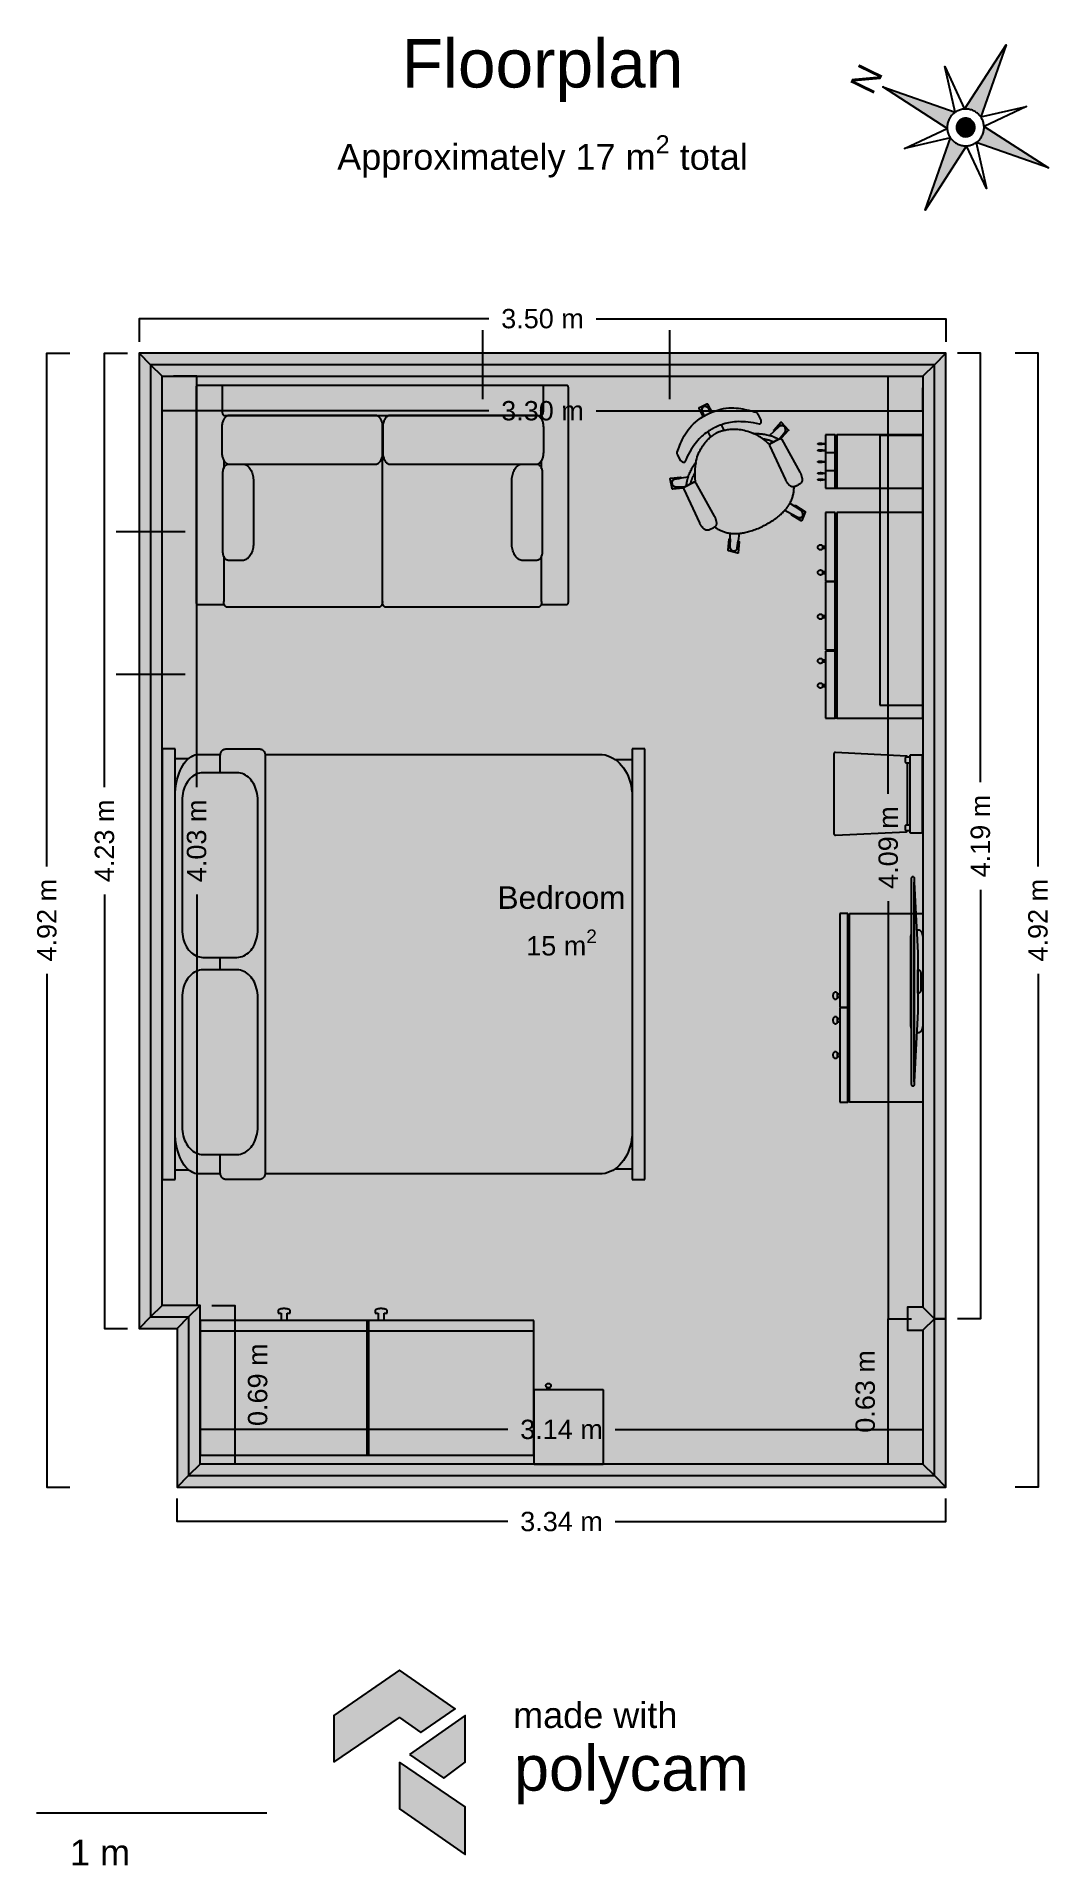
# Model space of a CAD drawing. Header units: metres. Extents: x -2.24 to 2.16, y -4.11 to 3.84.
import ezdxf

# ---------------------------------------------------------------- set-up
doc = ezdxf.new("R2010")
doc.units = ezdxf.units.M
doc.header["$MEASUREMENT"] = 0
for name, color, linetype in [('Poly-Appliances', 45, 'Continuous'), ('Poly-Compass', 255, 'Continuous'), ('Poly-DimensionsExterior', 255, 'Continuous'), ('Poly-DimensionsInterior', 250, 'Continuous'), ('Poly-Doors', 8, 'Continuous'), ('Poly-Fixtures', 45, 'Continuous'), ('Poly-Furniture', 45, 'Continuous'), ('Poly-Header', 255, 'Continuous'), ('Poly-Logo', 255, 'Continuous'), ('Poly-RoomAreas', 250, 'Continuous'), ('Poly-RoomLabels', 250, 'Continuous'), ('Poly-RoomsHatch', 161, 'Continuous'), ('Poly-Walls', 8, 'Continuous'), ('Poly-WallsHatch', 8, 'Continuous'), ('Scalebar', 255, 'Continuous')]:
    doc.layers.add(name, color=color, linetype=linetype)
doc.styles.get("Standard").update_dxf_attribs({"font": 'arial.ttf'})

msp = doc.modelspace()

# ---------------------------------------------------------------- texts
at = {"layer": 'Poly-Compass', "color": 255, "insert": (1.364643, 3.651417), "char_height": 0.112, "width": 0.09184, "attachment_point": 5, "rotation": 63.936805}
msp.add_mtext('\\A1;N', dxfattribs=at)
at = {"layer": 'Poly-DimensionsExterior', "color": 255, "char_height": 0.084, "width": 0.41328, "attachment_point": 5}
for s, insert in [('\\A1;3.50 m', (-0.041146, 2.609847)), ('\\A1;3.34 m', (0.0414, -2.613977))]:
    msp.add_mtext(s, dxfattribs=dict(at, insert=insert))
at = {"layer": 'Poly-DimensionsExterior', "color": 255, "char_height": 0.084, "width": 0.41328, "attachment_point": 5, "rotation": 90}
for s, insert in [('\\A1;4.23 m', (-1.942447, 0.342466)), ('\\A1;4.19 m', (1.860155, 0.363309)), ('\\A1;4.92 m', (-2.192447, -0.002065)), ('\\A1;4.92 m', (2.110156, -0.002065))]:
    msp.add_mtext(s, dxfattribs=dict(at, insert=insert))
at = {"layer": 'Poly-DimensionsInterior', "color": 250, "char_height": 0.084, "width": 0.41328, "attachment_point": 5}
for s, insert in [('\\A1;3.30 m', (-0.041146, 2.209847)), ('\\A1;3.14 m', (0.0414, -2.213977))]:
    msp.add_mtext(s, dxfattribs=dict(at, insert=insert))
at = {"layer": 'Poly-DimensionsInterior', "color": 250, "char_height": 0.084, "width": 0.41328, "attachment_point": 5, "rotation": 90}
for s, insert in [('\\A1;4.03 m', (-1.542447, 0.342466)), ('\\A1;4.09 m', (1.460155, 0.313309)), ('\\A1;0.69 m', (-1.277356, -2.019446)), ('\\A1;0.63 m', (1.360155, -2.048603))]:
    msp.add_mtext(s, dxfattribs=dict(at, insert=insert))
at = {"layer": 'Poly-Header', "color": 255, "attachment_point": 5}
for s, insert, char_height, width in [('\\A1;Floorplan', (-0.041146, 3.687347), 0.21, 1.5498), ('\\A1;Approximately 17 m{\\H0.7x;\\S2^ ;} total', (-0.041146, 3.314847), 0.112, 3.58176)]:
    msp.add_mtext(s, dxfattribs=dict(at, insert=insert, char_height=char_height, width=width))
at = {"layer": 'Poly-Logo', "color": 255, "attachment_point": 5}
for s, insert, char_height, width in [('\\A1;made with', (0.187941, -3.454977), 0.112, 0.82656), ('\\A1;polycam', (0.344568, -3.713977), 0.196, 1.12504)]:
    msp.add_mtext(s, dxfattribs=dict(at, insert=insert, char_height=char_height, width=width))
at = {"layer": 'Poly-RoomAreas', "color": 250, "insert": (0.0414, -0.099565), "char_height": 0.084, "width": 1.30872, "attachment_point": 5}
msp.add_mtext('\\A1;15 m{\\H0.7x;\\S2^ ;}', dxfattribs=at)
at = {"layer": 'Poly-RoomLabels', "color": 250, "insert": (0.0414, 0.095435), "char_height": 0.098, "width": 0.56252, "attachment_point": 5}
msp.add_mtext('\\A1;Bedroom', dxfattribs=at)
at = {"layer": 'Scalebar', "color": 255, "insert": (-1.961927, -4.050977), "char_height": 0.112, "width": 0.27552, "attachment_point": 5}
msp.add_mtext('\\A1;1 m', dxfattribs=at)

# ---------------------------------------------------------------- hatches: boundary and pattern name
at = {"layer": 'Poly-Compass'}
h = msp.add_hatch(color=255, dxfattribs=at)
h.dxf.hatch_style = 1
h.paths.add_polyline_path([(1.861613, 3.48605), (1.859073, 3.489517), (1.85635, 3.492843), (1.853453, 3.496019), (1.850389, 3.499033), (1.847167, 3.501879), (1.843797, 3.504548), (1.840289, 3.507032), (1.836653, 3.509324), (1.832898, 3.511417), (1.829037, 3.513306), (1.82508, 3.514984), (1.821038, 3.516448), (1.816924, 3.517692), (1.812748, 3.518714), (1.808524, 3.519509), (1.804263, 3.520077), (1.799978, 3.520415), (1.795681, 3.520522), (1.791384, 3.520399), (1.971576, 3.799847)])
h = msp.add_hatch(color=255, dxfattribs=at)
h.dxf.hatch_style = 1
h.paths.add_polyline_path([(1.750304, 3.506305), (1.746837, 3.503764), (1.74351, 3.501041), (1.740335, 3.498144), (1.737321, 3.49508), (1.734475, 3.491858), (1.731806, 3.488489), (1.729322, 3.48498), (1.72703, 3.481344), (1.724937, 3.47759), (1.723048, 3.473728), (1.72137, 3.469771), (1.719906, 3.465729), (1.718662, 3.461615), (1.71764, 3.457439), (1.716845, 3.453215), (1.716277, 3.448954), (1.715939, 3.444669), (1.715831, 3.440372), (1.715955, 3.436075), (1.436507, 3.616267)])
h = msp.add_hatch(color=255, dxfattribs=at)
h.dxf.hatch_style = 1
h.paths.add_polyline_path([(1.828722, 3.463286), (1.827452, 3.46502), (1.826091, 3.466683), (1.824642, 3.468271), (1.82311, 3.469778), (1.821499, 3.471201), (1.819814, 3.472535), (1.81806, 3.473777), (1.816242, 3.474923), (1.814365, 3.47597), (1.812434, 3.476914), (1.810456, 3.477753), (1.808435, 3.478485), (1.806377, 3.479107), (1.80429, 3.479618), (1.802178, 3.480016), (1.800047, 3.4803), (1.797905, 3.480469), (1.795756, 3.480523), (1.793608, 3.480461), (1.793608, 3.480461), (1.791416, 3.480278), (1.789239, 3.479976), (1.787081, 3.479554), (1.784949, 3.479014), (1.78285, 3.478358), (1.780791, 3.477587), (1.778777, 3.476705), (1.776814, 3.475713), (1.77491, 3.474615), (1.773068, 3.473414), (1.773068, 3.473414), (1.771334, 3.472143), (1.769671, 3.470782), (1.768083, 3.469333), (1.766576, 3.467801), (1.765153, 3.46619), (1.763819, 3.464506), (1.762577, 3.462752), (1.761431, 3.460933), (1.760384, 3.459056), (1.75944, 3.457125), (1.758601, 3.455147), (1.757869, 3.453126), (1.757247, 3.451069), (1.756736, 3.448981), (1.756338, 3.446869), (1.756054, 3.444738), (1.755885, 3.442596), (1.755831, 3.440447), (1.755893, 3.438299), (1.755893, 3.438299), (1.756076, 3.436108), (1.756378, 3.43393), (1.7568, 3.431772), (1.75734, 3.42964), (1.757996, 3.427542), (1.758767, 3.425482), (1.759649, 3.423468), (1.760641, 3.421506), (1.761739, 3.419601), (1.76294, 3.417759), (1.76294, 3.417759), (1.76421, 3.416025), (1.765572, 3.414362), (1.767021, 3.412775), (1.768553, 3.411267), (1.770163, 3.409844), (1.771848, 3.40851), (1.773602, 3.407268), (1.775421, 3.406122), (1.777298, 3.405075), (1.779229, 3.404131), (1.781207, 3.403292), (1.783228, 3.40256), (1.785285, 3.401938), (1.787373, 3.401427), (1.789485, 3.401029), (1.791615, 3.400745), (1.793758, 3.400576), (1.795907, 3.400523), (1.798055, 3.400584), (1.798055, 3.400584), (1.800246, 3.400767), (1.802424, 3.40107), (1.804582, 3.401492), (1.806714, 3.402031), (1.808812, 3.402688), (1.810872, 3.403458), (1.812886, 3.40434), (1.814848, 3.405332), (1.816753, 3.40643), (1.818595, 3.407632), (1.818595, 3.407632), (1.820329, 3.408902), (1.821992, 3.410263), (1.823579, 3.411712), (1.825087, 3.413244), (1.82651, 3.414855), (1.827844, 3.41654), (1.829086, 3.418294), (1.830232, 3.420112), (1.831279, 3.421989), (1.832223, 3.42392), (1.833062, 3.425898), (1.833794, 3.427919), (1.834416, 3.429977), (1.834927, 3.432064), (1.835325, 3.434176), (1.835609, 3.436307), (1.835778, 3.438449), (1.835831, 3.440598), (1.835769, 3.442746), (1.835769, 3.442746), (1.835587, 3.444938), (1.835284, 3.447115), (1.834862, 3.449273), (1.834323, 3.451405), (1.833666, 3.453504), (1.832896, 3.455563), (1.832013, 3.457577), (1.831022, 3.459539), (1.829924, 3.461444), (1.828722, 3.463286)])
h = msp.add_hatch(color=255, dxfattribs=at)
h.dxf.hatch_style = 1
h.paths.add_polyline_path([(1.841359, 3.374741), (1.844826, 3.377281), (1.848152, 3.380004), (1.851327, 3.382901), (1.854342, 3.385965), (1.857188, 3.389187), (1.859857, 3.392557), (1.862341, 3.396065), (1.864633, 3.399701), (1.866726, 3.403456), (1.868615, 3.407317), (1.870293, 3.411274), (1.871756, 3.415316), (1.873001, 3.41943), (1.874022, 3.423606), (1.874818, 3.42783), (1.875386, 3.432091), (1.875724, 3.436376), (1.875831, 3.440673), (1.875708, 3.44497), (2.155155, 3.264778)])
h = msp.add_hatch(color=255, dxfattribs=at)
h.dxf.hatch_style = 1
h.paths.add_polyline_path([(1.730049, 3.394995), (1.73259, 3.391528), (1.735313, 3.388202), (1.73821, 3.385027), (1.741274, 3.382012), (1.744496, 3.379166), (1.747865, 3.376497), (1.751373, 3.374013), (1.75501, 3.371721), (1.758764, 3.369628), (1.762626, 3.367739), (1.766583, 3.366061), (1.770625, 3.364597), (1.774739, 3.363353), (1.778915, 3.362332), (1.783139, 3.361536), (1.7874, 3.360968), (1.791685, 3.36063), (1.795982, 3.360523), (1.800279, 3.360646), (1.620086, 3.081199)])
at = {"layer": 'Poly-Doors'}
h = msp.add_hatch(color=255, dxfattribs=at)
h.dxf.hatch_style = 1
h.paths.add_polyline_path([(-0.302109, 2.459847), (-0.302109, 2.359847), (0.511114, 2.359847), (0.511114, 2.459847)])
h = msp.add_hatch(color=255, dxfattribs=at)
h.dxf.hatch_style = 1
h.paths.add_polyline_path([(-1.792447, 1.065819), (-1.692447, 1.065819), (-1.692447, 1.685083), (-1.792447, 1.685083)])
at = {"layer": 'Poly-Logo'}
h = msp.add_hatch(color=255, dxfattribs=at)
h.dxf.hatch_style = 1
h.paths.add_polyline_path([(-0.947693, -3.658977), (-0.947693, -3.658977), (-0.661979, -3.464875), (-0.568846, -3.529218), (-0.420464, -3.426269), (-0.661979, -3.258977), (-0.947693, -3.456296)])
h = msp.add_hatch(color=255, dxfattribs=at)
h.dxf.hatch_style = 1
h.paths.add_polyline_path([(-0.618306, -3.62466), (-0.469924, -3.727609), (-0.376265, -3.658977), (-0.376265, -3.456296)])
h = msp.add_hatch(color=255, dxfattribs=at)
h.dxf.hatch_style = 1
h.paths.add_polyline_path([(-0.661979, -3.658977), (-0.661979, -3.860585), (-0.376265, -4.058977), (-0.376265, -3.852006)])
at = {"layer": 'Poly-RoomsHatch'}
h = msp.add_hatch(color=161, dxfattribs=at)
h.dxf.hatch_style = 1
h.paths.add_polyline_path([(-1.742447, 2.409847), (-1.742447, -1.724916), (-1.577356, -1.724916), (-1.577356, -2.413977), (1.660155, -2.413977), (1.660155, -1.733229), (1.660155, 2.409847)])
at = {"layer": 'Poly-WallsHatch'}
h = msp.add_hatch(color=8, dxfattribs=at)
h.dxf.hatch_style = 1
h.paths.add_polyline_path([(-1.742447, -1.724916), (-1.692447, -1.674916), (-1.692447, 2.359847), (-1.742447, 2.409847), (-1.792447, 2.459847), (-1.792447, -1.774916)])
h = msp.add_hatch(color=8, dxfattribs=at)
h.dxf.hatch_style = 1
h.paths.add_polyline_path([(-1.742447, 2.409847), (-1.692447, 2.359847), (1.610155, 2.359847), (1.660155, 2.409847), (1.710155, 2.459847), (-1.792447, 2.459847)])
h = msp.add_hatch(color=8, dxfattribs=at)
h.dxf.hatch_style = 1
h.paths.add_polyline_path([(1.660155, 2.409847), (1.610155, 2.359847), (1.610155, -1.683229), (1.660155, -1.733229), (1.710155, -1.733229), (1.710155, 2.459847)])
h = msp.add_hatch(color=8, dxfattribs=at)
h.dxf.hatch_style = 1
h.paths.add_polyline_path([(-1.577356, -1.724916), (-1.527356, -1.674916), (-1.692447, -1.674916), (-1.742447, -1.724916), (-1.792447, -1.774916), (-1.627356, -1.774916)])
h = msp.add_hatch(color=8, dxfattribs=at)
h.dxf.hatch_style = 1
h.paths.add_polyline_path([(-1.577356, -2.413977), (-1.527356, -2.363977), (-1.527356, -1.674916), (-1.577356, -1.724916), (-1.627356, -1.774916), (-1.627356, -2.463977)])
h = msp.add_hatch(color=8, dxfattribs=at)
h.dxf.hatch_style = 1
h.paths.add_polyline_path([(1.660155, -1.733229), (1.610155, -1.683229), (1.543286, -1.683229), (1.543286, -1.733229), (1.543286, -1.783229), (1.610155, -1.783229)])
h = msp.add_hatch(color=8, dxfattribs=at)
h.dxf.hatch_style = 1
h.paths.add_polyline_path([(1.660155, -1.733229), (1.610155, -1.783229), (1.610155, -2.363977), (1.660155, -2.413977), (1.710155, -2.463977), (1.710155, -1.733229)])
h = msp.add_hatch(color=8, dxfattribs=at)
h.dxf.hatch_style = 1
h.paths.add_polyline_path([(1.660155, -2.413977), (1.610155, -2.363977), (-1.527356, -2.363977), (-1.577356, -2.413977), (-1.627356, -2.463977), (1.710155, -2.463977)])

# ---------------------------------------------------------------- linework, layer by layer
at = {"layer": 'Poly-Appliances', "color": 45}
for points in [[(1.561176, 0.177159), (1.561194, 0.17801), (1.561246, 0.178842), (1.561332, 0.179651), (1.561449, 0.180435), (1.561596, 0.18119), (1.561772, 0.181914), (1.561975, 0.182603), (1.562203, 0.183254), (1.562456, 0.183864), (1.562732, 0.184431), (1.563029, 0.184951), (1.563346, 0.185421), (1.563681, 0.185838), (1.564033, 0.1862), (1.564401, 0.186502), (1.564782, 0.186743), (1.565176, 0.186919), (1.565581, 0.187026), (1.565995, 0.187063)], [(1.561176, -0.712961), (1.561176, 0.177159)], [(1.565995, 0.187063), (1.56772, 0.187063)], [(1.56772, 0.187063), (1.568135, 0.187026), (1.568539, 0.186919), (1.568933, 0.186743), (1.569314, 0.186502), (1.569682, 0.1862), (1.570034, 0.185838), (1.570369, 0.185421), (1.570686, 0.184951), (1.570983, 0.184431), (1.571259, 0.183864), (1.571512, 0.183254), (1.571741, 0.182603), (1.571944, 0.181914), (1.57212, 0.18119), (1.572267, 0.180435), (1.572384, 0.179651), (1.572469, 0.178842), (1.572522, 0.17801), (1.572539, 0.177159)], [(1.572539, 0.177159), (1.572539, -0.712961)], [(1.572539, 0.177159), (1.572539, 0.177159)], [(1.57254, -0.704622), (1.57254, 0.162351)], [(1.57254, 0.162351), (1.588371, -0.14353)], [(1.557589, -0.083024), (1.557599, -0.081734), (1.557629, -0.080455), (1.557679, -0.079186), (1.557747, -0.077928), (1.557835, -0.076683), (1.557941, -0.07545), (1.558066, -0.074231), (1.558209, -0.073026), (1.558369, -0.071836), (1.558547, -0.07066), (1.558742, -0.069501), (1.558954, -0.068359), (1.559182, -0.067233), (1.559426, -0.066126), (1.559687, -0.065037), (1.559963, -0.063967), (1.560254, -0.062917), (1.56056, -0.061887), (1.560881, -0.060879)], [(1.583189, -0.043408), (1.590779, -0.043408)], [(1.590779, -0.043408), (1.592442, -0.043554), (1.594066, -0.043982), (1.595645, -0.044681), (1.597173, -0.04564), (1.598644, -0.046846), (1.600053, -0.048287), (1.601394, -0.049951), (1.602661, -0.051827), (1.603847, -0.053903), (1.604949, -0.056166), (1.605959, -0.058606), (1.606872, -0.061209), (1.607682, -0.063964), (1.608383, -0.06686), (1.60897, -0.069884), (1.609436, -0.073024), (1.609776, -0.076269), (1.609985, -0.079606), (1.610055, -0.083024)], [(1.557589, -0.451659), (1.557589, -0.083024)], [(1.588371, -0.14353), (1.588371, -0.398741)], [(1.610055, -0.083024), (1.610055, -0.451659)], [(1.588369, -0.319269), (1.588369, -0.217949)], [(1.588369, -0.217949), (1.59209, -0.217949)], [(1.59209, -0.217949), (1.592921, -0.218022), (1.593733, -0.218236), (1.594522, -0.218585), (1.595286, -0.219064), (1.596021, -0.219667), (1.596726, -0.220387), (1.597396, -0.22122), (1.59803, -0.222157), (1.598623, -0.223195), (1.599174, -0.224327), (1.599679, -0.225546), (1.600136, -0.226848), (1.600541, -0.228226), (1.600891, -0.229673), (1.601185, -0.231186), (1.601418, -0.232756), (1.601588, -0.234379), (1.601693, -0.236048), (1.601728, -0.237758)], [(1.605873, -0.232945), (1.601724, -0.232945)], [(1.601724, -0.232945), (1.601724, -0.30463)], [(1.601728, -0.237758), (1.601728, -0.299461)], [(1.605873, -0.30463), (1.605873, -0.232945)], [(1.601728, -0.299461), (1.601693, -0.301171), (1.601588, -0.30284), (1.601418, -0.304463), (1.601185, -0.306033), (1.600891, -0.307545), (1.600541, -0.308993), (1.600136, -0.310371), (1.599679, -0.311673), (1.599174, -0.312892), (1.598623, -0.314024), (1.59803, -0.315061), (1.597396, -0.315999), (1.596726, -0.316831), (1.596021, -0.317551), (1.595286, -0.318154), (1.594522, -0.318633), (1.593733, -0.318983), (1.592921, -0.319197), (1.59209, -0.319269)], [(1.601724, -0.30463), (1.605873, -0.30463)], [(1.605873, -0.30463), (1.605873, -0.30463)], [(1.59209, -0.319269), (1.588369, -0.319269)], [(1.59209, -0.319269), (1.59209, -0.319269)], [(1.561175, -0.474676), (1.560826, -0.47364), (1.560494, -0.47258), (1.560177, -0.471498), (1.559877, -0.470393), (1.559594, -0.469267), (1.559327, -0.46812), (1.559079, -0.466954), (1.558848, -0.465768), (1.558635, -0.464564), (1.558441, -0.463341), (1.558266, -0.462102), (1.55811, -0.460847), (1.557974, -0.459575), (1.557858, -0.458289), (1.557762, -0.456989), (1.557687, -0.455675), (1.557633, -0.454348), (1.5576, -0.453009), (1.557589, -0.451659)], [(1.588371, -0.398741), (1.57254, -0.704622)], [(1.610055, -0.451659), (1.609985, -0.455077), (1.609776, -0.458414), (1.609436, -0.461659), (1.60897, -0.464799), (1.608383, -0.467823), (1.607682, -0.470719), (1.606872, -0.473474), (1.605959, -0.476077), (1.604949, -0.478517), (1.603847, -0.48078), (1.602661, -0.482856), (1.601394, -0.484732), (1.600053, -0.486397), (1.598644, -0.487838), (1.597173, -0.489043), (1.595645, -0.490002), (1.594066, -0.490701), (1.592442, -0.49113), (1.590779, -0.491275)], [(1.590779, -0.491275), (1.583584, -0.491275)], [(1.565995, -0.722869), (1.565581, -0.722832), (1.565176, -0.722725), (1.564782, -0.722549), (1.564401, -0.722308), (1.564033, -0.722006), (1.563681, -0.721644), (1.563346, -0.721226), (1.563029, -0.720756), (1.562732, -0.720236), (1.562456, -0.719669), (1.562203, -0.719058), (1.561975, -0.718406), (1.561772, -0.717717), (1.561596, -0.716993), (1.561449, -0.716238), (1.561332, -0.715454), (1.561246, -0.714644), (1.561194, -0.713812), (1.561176, -0.712961)], [(1.572539, -0.712961), (1.572522, -0.713812), (1.572469, -0.714644), (1.572384, -0.715454), (1.572267, -0.716238), (1.57212, -0.716993), (1.571944, -0.717717), (1.571741, -0.718406), (1.571512, -0.719058), (1.571259, -0.719669), (1.570983, -0.720236), (1.570686, -0.720756), (1.570369, -0.721226), (1.570034, -0.721644), (1.569682, -0.722006), (1.569314, -0.722308), (1.568933, -0.722549), (1.568539, -0.722725), (1.568135, -0.722832), (1.56772, -0.722869)], [(1.57254, -0.704622), (1.57254, -0.704622)], [(1.56772, -0.722869), (1.565995, -0.722869)]]:
    msp.add_lwpolyline(points, dxfattribs=at)
at = {"layer": 'Poly-Compass', "color": 255}
for points in [[(1.861613, 3.48605), (1.859073, 3.489517), (1.85635, 3.492843), (1.853453, 3.496019), (1.850389, 3.499033), (1.847167, 3.501879), (1.843797, 3.504548), (1.840289, 3.507032), (1.836653, 3.509324), (1.832898, 3.511417), (1.829037, 3.513306), (1.82508, 3.514984), (1.821038, 3.516448), (1.816924, 3.517692), (1.812748, 3.518714), (1.808524, 3.519509), (1.804263, 3.520077), (1.799978, 3.520415), (1.795681, 3.520522), (1.791384, 3.520399), (1.971576, 3.799847), (1.861613, 3.48605)], [(1.791384, 3.520399), (1.787002, 3.520034), (1.782646, 3.519428), (1.77833, 3.518585), (1.774067, 3.517505), (1.769869, 3.516193), (1.76575, 3.514652), (1.761723, 3.512887), (1.757798, 3.510903), (1.753988, 3.508707), (1.750304, 3.506305), (1.704964, 3.705368), (1.791384, 3.520399)], [(1.750304, 3.506305), (1.746837, 3.503764), (1.74351, 3.501041), (1.740335, 3.498144), (1.737321, 3.49508), (1.734475, 3.491858), (1.731806, 3.488489), (1.729322, 3.48498), (1.72703, 3.481344), (1.724937, 3.47759), (1.723048, 3.473728), (1.72137, 3.469771), (1.719906, 3.465729), (1.718662, 3.461615), (1.71764, 3.457439), (1.716845, 3.453215), (1.716277, 3.448954), (1.715939, 3.444669), (1.715831, 3.440372), (1.715955, 3.436075), (1.436507, 3.616267), (1.750304, 3.506305)], [(1.861613, 3.48605), (1.859073, 3.489517), (1.85635, 3.492843), (1.853453, 3.496019), (1.850389, 3.499033), (1.847167, 3.501879), (1.843797, 3.504548), (1.840289, 3.507032), (1.836653, 3.509324), (1.832898, 3.511417), (1.829037, 3.513306), (1.82508, 3.514984), (1.821038, 3.516448), (1.816924, 3.517692), (1.812748, 3.518714), (1.808524, 3.519509), (1.804263, 3.520077), (1.799978, 3.520415), (1.795681, 3.520522), (1.791384, 3.520399), (1.791384, 3.520399), (1.787002, 3.520034), (1.782646, 3.519428), (1.77833, 3.518585), (1.774067, 3.517505), (1.769869, 3.516193), (1.76575, 3.514652), (1.761723, 3.512887), (1.757798, 3.510903), (1.753988, 3.508707), (1.750304, 3.506305), (1.750304, 3.506305), (1.746837, 3.503764), (1.74351, 3.501041), (1.740335, 3.498144), (1.737321, 3.49508), (1.734475, 3.491858), (1.731806, 3.488489), (1.729322, 3.48498), (1.72703, 3.481344), (1.724937, 3.47759), (1.723048, 3.473728), (1.72137, 3.469771), (1.719906, 3.465729), (1.718662, 3.461615), (1.71764, 3.457439), (1.716845, 3.453215), (1.716277, 3.448954), (1.715939, 3.444669), (1.715831, 3.440372), (1.715955, 3.436075), (1.715955, 3.436075), (1.71632, 3.431693), (1.716925, 3.427337), (1.717769, 3.423021), (1.718849, 3.418758), (1.720161, 3.414561), (1.721702, 3.410442), (1.723467, 3.406414), (1.725451, 3.402489), (1.727647, 3.398679), (1.730049, 3.394995), (1.730049, 3.394995), (1.73259, 3.391528), (1.735313, 3.388202), (1.73821, 3.385027), (1.741274, 3.382012), (1.744496, 3.379166), (1.747865, 3.376497), (1.751373, 3.374013), (1.75501, 3.371721), (1.758764, 3.369628), (1.762626, 3.367739), (1.766583, 3.366061), (1.770625, 3.364597), (1.774739, 3.363353), (1.778915, 3.362332), (1.783139, 3.361536), (1.7874, 3.360968), (1.791685, 3.36063), (1.795982, 3.360523), (1.800279, 3.360646), (1.800279, 3.360646), (1.804661, 3.361011), (1.809017, 3.361617), (1.813333, 3.36246), (1.817596, 3.36354), (1.821793, 3.364852), (1.825912, 3.366393), (1.82994, 3.368158), (1.833865, 3.370142), (1.837675, 3.372338), (1.841359, 3.374741), (1.841359, 3.374741), (1.844826, 3.377281), (1.848152, 3.380004), (1.851327, 3.382901), (1.854342, 3.385965), (1.857188, 3.389187), (1.859857, 3.392557), (1.862341, 3.396065), (1.864633, 3.399701), (1.866726, 3.403456), (1.868615, 3.407317), (1.870293, 3.411274), (1.871756, 3.415316), (1.873001, 3.41943), (1.874022, 3.423606), (1.874818, 3.42783), (1.875386, 3.432091), (1.875724, 3.436376), (1.875831, 3.440673), (1.875708, 3.44497), (1.875708, 3.44497), (1.875343, 3.449352), (1.874737, 3.453708), (1.873893, 3.458024), (1.872814, 3.462287), (1.871502, 3.466485), (1.869961, 3.470603), (1.868196, 3.474631), (1.866212, 3.478556), (1.864016, 3.482366), (1.861613, 3.48605), (1.861613, 3.48605)], [(1.875708, 3.44497), (1.875343, 3.449352), (1.874737, 3.453708), (1.873893, 3.458024), (1.872814, 3.462287), (1.871502, 3.466485), (1.869961, 3.470603), (1.868196, 3.474631), (1.866212, 3.478556), (1.864016, 3.482366), (1.861613, 3.48605), (2.060677, 3.53139), (1.875708, 3.44497)], [(1.715955, 3.436075), (1.71632, 3.431693), (1.716925, 3.427337), (1.717769, 3.423021), (1.718849, 3.418758), (1.720161, 3.414561), (1.721702, 3.410442), (1.723467, 3.406414), (1.725451, 3.402489), (1.727647, 3.398679), (1.730049, 3.394995), (1.530986, 3.349656), (1.715955, 3.436075)], [(1.828722, 3.463286), (1.827452, 3.46502), (1.826091, 3.466683), (1.824642, 3.468271), (1.82311, 3.469778), (1.821499, 3.471201), (1.819814, 3.472535), (1.81806, 3.473777), (1.816242, 3.474923), (1.814365, 3.47597), (1.812434, 3.476914), (1.810456, 3.477753), (1.808435, 3.478485), (1.806377, 3.479107), (1.80429, 3.479618), (1.802178, 3.480016), (1.800047, 3.4803), (1.797905, 3.480469), (1.795756, 3.480523), (1.793608, 3.480461), (1.793608, 3.480461), (1.791416, 3.480278), (1.789239, 3.479976), (1.787081, 3.479554), (1.784949, 3.479014), (1.78285, 3.478358), (1.780791, 3.477587), (1.778777, 3.476705), (1.776814, 3.475713), (1.77491, 3.474615), (1.773068, 3.473414), (1.773068, 3.473414), (1.771334, 3.472143), (1.769671, 3.470782), (1.768083, 3.469333), (1.766576, 3.467801), (1.765153, 3.46619), (1.763819, 3.464506), (1.762577, 3.462752), (1.761431, 3.460933), (1.760384, 3.459056), (1.75944, 3.457125), (1.758601, 3.455147), (1.757869, 3.453126), (1.757247, 3.451069), (1.756736, 3.448981), (1.756338, 3.446869), (1.756054, 3.444738), (1.755885, 3.442596), (1.755831, 3.440447), (1.755893, 3.438299), (1.755893, 3.438299), (1.756076, 3.436108), (1.756378, 3.43393), (1.7568, 3.431772), (1.75734, 3.42964), (1.757996, 3.427542), (1.758767, 3.425482), (1.759649, 3.423468), (1.760641, 3.421506), (1.761739, 3.419601), (1.76294, 3.417759), (1.76294, 3.417759), (1.76421, 3.416025), (1.765572, 3.414362), (1.767021, 3.412775), (1.768553, 3.411267), (1.770163, 3.409844), (1.771848, 3.40851), (1.773602, 3.407268), (1.775421, 3.406122), (1.777298, 3.405075), (1.779229, 3.404131), (1.781207, 3.403292), (1.783228, 3.40256), (1.785285, 3.401938), (1.787373, 3.401427), (1.789485, 3.401029), (1.791615, 3.400745), (1.793758, 3.400576), (1.795907, 3.400523), (1.798055, 3.400584), (1.798055, 3.400584), (1.800246, 3.400767), (1.802424, 3.40107), (1.804582, 3.401492), (1.806714, 3.402031), (1.808812, 3.402688), (1.810872, 3.403458), (1.812886, 3.40434), (1.814848, 3.405332), (1.816753, 3.40643), (1.818595, 3.407632), (1.818595, 3.407632), (1.820329, 3.408902), (1.821992, 3.410263), (1.823579, 3.411712), (1.825087, 3.413244), (1.82651, 3.414855), (1.827844, 3.41654), (1.829086, 3.418294), (1.830232, 3.420112), (1.831279, 3.421989), (1.832223, 3.42392), (1.833062, 3.425898), (1.833794, 3.427919), (1.834416, 3.429977), (1.834927, 3.432064), (1.835325, 3.434176), (1.835609, 3.436307), (1.835778, 3.438449), (1.835831, 3.440598), (1.835769, 3.442746), (1.835769, 3.442746), (1.835587, 3.444938), (1.835284, 3.447115), (1.834862, 3.449273), (1.834323, 3.451405), (1.833666, 3.453504), (1.832896, 3.455563), (1.832013, 3.457577), (1.831022, 3.459539), (1.829924, 3.461444), (1.828722, 3.463286), (1.828722, 3.463286)], [(1.841359, 3.374741), (1.844826, 3.377281), (1.848152, 3.380004), (1.851327, 3.382901), (1.854342, 3.385965), (1.857188, 3.389187), (1.859857, 3.392557), (1.862341, 3.396065), (1.864633, 3.399701), (1.866726, 3.403456), (1.868615, 3.407317), (1.870293, 3.411274), (1.871756, 3.415316), (1.873001, 3.41943), (1.874022, 3.423606), (1.874818, 3.42783), (1.875386, 3.432091), (1.875724, 3.436376), (1.875831, 3.440673), (1.875708, 3.44497), (2.155155, 3.264778), (1.841359, 3.374741)], [(1.730049, 3.394995), (1.73259, 3.391528), (1.735313, 3.388202), (1.73821, 3.385027), (1.741274, 3.382012), (1.744496, 3.379166), (1.747865, 3.376497), (1.751373, 3.374013), (1.75501, 3.371721), (1.758764, 3.369628), (1.762626, 3.367739), (1.766583, 3.366061), (1.770625, 3.364597), (1.774739, 3.363353), (1.778915, 3.362332), (1.783139, 3.361536), (1.7874, 3.360968), (1.791685, 3.36063), (1.795982, 3.360523), (1.800279, 3.360646), (1.620086, 3.081199), (1.730049, 3.394995)], [(1.800279, 3.360646), (1.804661, 3.361011), (1.809017, 3.361617), (1.813333, 3.36246), (1.817596, 3.36354), (1.821793, 3.364852), (1.825912, 3.366393), (1.82994, 3.368158), (1.833865, 3.370142), (1.837675, 3.372338), (1.841359, 3.374741), (1.886698, 3.175677), (1.800279, 3.360646)]]:
    msp.add_lwpolyline(points, dxfattribs=at)
at = {"layer": 'Poly-DimensionsExterior', "color": 255}
for points in [[(-0.27442, 2.609847), (-1.792447, 2.609847), (-1.792447, 2.509847)], [(0.192128, 2.609847), (1.710155, 2.609847), (1.710155, 2.509847)], [(-2.192447, 0.231209), (-2.192447, 2.459847), (-2.092447, 2.459847)], [(-1.942447, 0.575739), (-1.942447, 2.459847), (-1.842447, 2.459847)], [(1.860155, 0.596583), (1.860155, 2.459847), (1.760155, 2.459847)], [(2.110155, 0.231209), (2.110155, 2.459847), (2.010155, 2.459847)], [(-1.942447, 0.109192), (-1.942447, -1.774916), (-1.842447, -1.774916)], [(1.860155, 0.130035), (1.860155, -1.733229), (1.760155, -1.733229)], [(-2.192447, -0.235339), (-2.192447, -2.463977), (-2.092447, -2.463977)], [(2.110155, -0.235339), (2.110155, -2.463977), (2.010155, -2.463977)], [(-0.191874, -2.613977), (-1.627356, -2.613977), (-1.627356, -2.513977)], [(0.274674, -2.613977), (1.710155, -2.613977), (1.710155, -2.513977)]]:
    msp.add_lwpolyline(points, dxfattribs=at)
at = {"layer": 'Poly-DimensionsInterior', "color": 250}
for points in [[(-0.27442, 2.209847), (-1.692447, 2.209847), (-1.692447, 2.309847)], [(-1.542447, 0.575739), (-1.542447, 2.359847), (-1.642447, 2.359847)], [(0.192128, 2.209847), (1.610155, 2.209847), (1.610155, 2.309847)], [(1.460155, 0.546583), (1.460155, 2.359847), (1.560155, 2.359847)], [(-1.542447, 0.109192), (-1.542447, -1.674916), (-1.642447, -1.674916)], [(1.460155, 0.080035), (1.460155, -1.733229), (1.560155, -1.733229)], [(-1.477356, -1.674916), (-1.377356, -1.674916), (-1.377356, -2.363977), (-1.477356, -2.363977)], [(1.560155, -2.363977), (1.460155, -2.363977), (1.460155, -1.733229), (1.560155, -1.733229)], [(-0.191874, -2.213977), (-1.527356, -2.213977), (-1.527356, -2.313977)], [(0.274674, -2.213977), (1.610155, -2.213977), (1.610155, -2.313977)]]:
    msp.add_lwpolyline(points, dxfattribs=at)
at = {"layer": 'Poly-Doors', "color": 8}
for points in [[(-0.302109, 2.559847), (-0.302109, 2.259847)], [(0.511114, 2.259847), (0.511114, 2.559847)], [(-1.592447, 1.685083), (-1.892447, 1.685083)], [(-1.892447, 1.065819), (-1.592447, 1.065819)]]:
    msp.add_lwpolyline(points, dxfattribs=at)
at = {"layer": 'Poly-Doors', "color": 255}
for points in [[(-0.302109, 2.459847), (-0.302109, 2.359847), (0.511114, 2.359847), (0.511114, 2.459847), (-0.302109, 2.459847)], [(-1.792447, 1.065819), (-1.692447, 1.065819), (-1.692447, 1.685083), (-1.792447, 1.685083), (-1.792447, 1.065819)]]:
    msp.add_lwpolyline(points, dxfattribs=at)
at = {"layer": 'Poly-Fixtures', "color": 45}
for points in [[(1.154217, 2.066371), (1.154259, 2.066616), (1.154382, 2.066856), (1.154582, 2.067089), (1.154857, 2.067314), (1.155203, 2.067532), (1.155617, 2.067739), (1.156094, 2.067937), (1.156632, 2.068124), (1.157227, 2.068299), (1.157876, 2.068462), (1.158575, 2.068611), (1.159321, 2.068745), (1.16011, 2.068865), (1.160939, 2.068968), (1.161805, 2.069054), (1.162704, 2.069123), (1.163632, 2.069173), (1.164587, 2.069204), (1.165564, 2.069214)], [(1.165564, 2.063525), (1.164587, 2.063535), (1.163632, 2.063566), (1.162704, 2.063616), (1.161805, 2.063685), (1.160939, 2.063772), (1.16011, 2.063875), (1.159321, 2.063995), (1.158575, 2.06413), (1.157876, 2.064279), (1.157227, 2.064441), (1.156632, 2.064617), (1.156094, 2.064804), (1.155617, 2.065002), (1.155203, 2.06521), (1.154857, 2.065427), (1.154582, 2.065652), (1.154382, 2.065885), (1.154259, 2.066125), (1.154217, 2.066371)], [(1.165564, 2.069214), (1.165564, 2.069217)], [(1.165564, 2.069217), (1.165564, 2.069217)], [(1.165564, 2.069217), (1.166259, 2.069212), (1.166943, 2.069196), (1.167615, 2.06917), (1.168274, 2.069135), (1.168918, 2.06909), (1.169546, 2.069036), (1.170157, 2.068974), (1.17075, 2.068902), (1.171323, 2.068823), (1.171876, 2.068736), (1.172406, 2.068641), (1.172913, 2.068538), (1.173396, 2.068429), (1.173853, 2.068313), (1.174283, 2.068191), (1.174685, 2.068062), (1.175057, 2.067928), (1.175399, 2.067788), (1.175709, 2.067643)], [(1.175559, 2.065023), (1.175241, 2.064885), (1.174894, 2.064752), (1.174519, 2.064623), (1.174116, 2.064501), (1.173687, 2.064384), (1.173233, 2.064274), (1.172755, 2.06417), (1.172255, 2.064072), (1.171732, 2.063982), (1.17119, 2.063899), (1.170627, 2.063823), (1.170047, 2.063756), (1.169449, 2.063696), (1.168835, 2.063645), (1.168207, 2.063603), (1.167564, 2.063569), (1.166909, 2.063545), (1.166242, 2.06353), (1.165564, 2.063525)], [(1.175559, 2.066373), (1.175566, 2.066445), (1.175587, 2.066517), (1.175618, 2.066588), (1.175657, 2.066659), (1.175703, 2.066729), (1.175752, 2.066798), (1.175803, 2.066867), (1.175854, 2.066935), (1.175901, 2.067003), (1.175943, 2.06707), (1.175978, 2.067137), (1.176003, 2.067203), (1.176015, 2.067268), (1.176014, 2.067332), (1.175995, 2.067396), (1.175958, 2.06746), (1.175899, 2.067522), (1.175817, 2.067584), (1.175709, 2.067645)], [(1.175709, 2.067643), (1.175817, 2.067582), (1.175899, 2.06752), (1.175958, 2.067458), (1.175995, 2.067395), (1.176014, 2.067331), (1.176015, 2.067267), (1.176003, 2.067201), (1.175978, 2.067135), (1.175943, 2.067069), (1.175901, 2.067001), (1.175854, 2.066934), (1.175803, 2.066865), (1.175752, 2.066796), (1.175703, 2.066726), (1.175657, 2.066656), (1.175618, 2.066586), (1.175587, 2.066514), (1.175566, 2.066443), (1.175559, 2.066371)], [(1.175559, 2.065026), (1.175681, 2.065089), (1.175777, 2.065154), (1.175849, 2.06522), (1.175899, 2.065286), (1.175929, 2.065354), (1.175942, 2.065422), (1.17594, 2.065491), (1.175925, 2.065561), (1.175899, 2.065631), (1.175865, 2.065702), (1.175825, 2.065774), (1.175781, 2.065847), (1.175736, 2.06592), (1.175691, 2.065994), (1.17565, 2.066069), (1.175613, 2.066144), (1.175585, 2.06622), (1.175566, 2.066296), (1.175559, 2.066373)], [(1.175559, 2.066371), (1.175566, 2.066294), (1.175585, 2.066218), (1.175613, 2.066143), (1.17565, 2.066068), (1.175691, 2.065993), (1.175736, 2.06592), (1.175781, 2.065846), (1.175825, 2.065774), (1.175865, 2.065702), (1.175899, 2.065631), (1.175925, 2.06556), (1.17594, 2.06549), (1.175942, 2.065421), (1.175929, 2.065353), (1.175899, 2.065285), (1.175849, 2.065218), (1.175777, 2.065153), (1.175681, 2.065087), (1.175559, 2.065023)], [(1.187752, 2.065026), (1.175559, 2.065026)], [(1.175709, 2.067645), (1.175709, 2.067643)], [(1.175709, 2.067643), (1.187752, 2.067643)], [(1.175709, 2.067643), (1.175709, 2.067643)], [(1.187752, 2.105367), (1.187752, 2.028351)], [(1.229101, 2.105367), (1.187752, 2.105367)], [(1.187752, 2.105367), (1.187752, 2.105367)], [(1.187752, 2.067643), (1.187752, 2.065026)], [(1.229082, 2.104808), (1.23669, 2.104808)], [(1.229101, 2.028351), (1.229101, 2.105367)], [(1.236672, 2.105367), (1.236672, 1.874163)], [(1.610055, 2.105367), (1.236672, 2.105367)], [(1.236672, 2.105367), (1.236672, 2.105367)], [(1.610055, 1.874163), (1.610055, 2.105367)], [(1.154217, 2.038048), (1.154259, 2.038293), (1.154382, 2.038533), (1.154582, 2.038766), (1.154857, 2.038991), (1.155203, 2.039209), (1.155617, 2.039416), (1.156094, 2.039614), (1.156632, 2.039801), (1.157227, 2.039976), (1.157876, 2.040139), (1.158575, 2.040287), (1.159321, 2.040422), (1.16011, 2.040541), (1.160939, 2.040645), (1.161805, 2.040731), (1.162704, 2.0408), (1.163632, 2.04085), (1.164587, 2.040881), (1.165564, 2.040891)], [(1.165564, 2.035202), (1.164587, 2.035212), (1.163632, 2.035243), (1.162704, 2.035293), (1.161805, 2.035362), (1.160939, 2.035449), (1.16011, 2.035552), (1.159321, 2.035672), (1.158575, 2.035807), (1.157876, 2.035956), (1.157227, 2.036118), (1.156632, 2.036294), (1.156094, 2.036481), (1.155617, 2.036679), (1.155203, 2.036887), (1.154857, 2.037104), (1.154582, 2.037329), (1.154382, 2.037562), (1.154259, 2.037802), (1.154217, 2.038048)], [(1.154217, 1.988378), (1.154259, 1.988623), (1.154382, 1.988863), (1.154582, 1.989096), (1.154857, 1.989321), (1.155203, 1.989538), (1.155617, 1.989746), (1.156094, 1.989944), (1.156632, 1.990131), (1.157227, 1.990306), (1.157876, 1.990468), (1.158575, 1.990617), (1.159321, 1.990752), (1.16011, 1.990871), (1.160939, 1.990975), (1.161805, 1.991061), (1.162704, 1.99113), (1.163632, 1.99118), (1.164587, 1.991211), (1.165564, 1.991221)], [(1.165564, 1.985532), (1.164587, 1.985542), (1.163632, 1.985573), (1.162704, 1.985623), (1.161805, 1.985692), (1.160939, 1.985778), (1.16011, 1.985882), (1.159321, 1.986002), (1.158575, 1.986136), (1.157876, 1.986286), (1.157227, 1.986448), (1.156632, 1.986623), (1.156094, 1.98681), (1.155617, 1.987008), (1.155203, 1.987216), (1.154857, 1.987434), (1.154582, 1.987659), (1.154382, 1.987892), (1.154259, 1.988132), (1.154217, 1.988378)], [(1.165564, 2.040891), (1.165564, 2.040894)], [(1.165564, 2.040894), (1.165564, 2.040894)], [(1.165564, 2.040894), (1.166259, 2.040888), (1.166943, 2.040873), (1.167615, 2.040847), (1.168274, 2.040812), (1.168918, 2.040767), (1.169546, 2.040713), (1.170157, 2.040651), (1.17075, 2.040579), (1.171323, 2.0405), (1.171876, 2.040413), (1.172406, 2.040318), (1.172913, 2.040215), (1.173396, 2.040106), (1.173853, 2.03999), (1.174283, 2.039868), (1.174685, 2.039739), (1.175057, 2.039605), (1.175399, 2.039465), (1.175709, 2.03932)], [(1.175559, 2.0367), (1.175241, 2.036562), (1.174894, 2.036428), (1.174519, 2.0363), (1.174116, 2.036178), (1.173687, 2.036061), (1.173233, 2.035951), (1.172755, 2.035847), (1.172255, 2.035749), (1.171732, 2.035659), (1.17119, 2.035576), (1.170627, 2.0355), (1.170047, 2.035433), (1.169449, 2.035373), (1.168835, 2.035322), (1.168207, 2.03528), (1.167564, 2.035246), (1.166909, 2.035222), (1.166242, 2.035207), (1.165564, 2.035202)], [(1.165564, 1.991221), (1.165564, 1.991224)], [(1.165564, 1.991224), (1.165564, 1.991224)], [(1.165564, 1.991224), (1.166259, 1.991218), (1.166943, 1.991203), (1.167615, 1.991177), (1.168274, 1.991142), (1.168918, 1.991097), (1.169546, 1.991043), (1.170157, 1.99098), (1.17075, 1.990909), (1.171323, 1.99083), (1.171876, 1.990742), (1.172406, 1.990647), (1.172913, 1.990545), (1.173396, 1.990436), (1.173853, 1.99032), (1.174283, 1.990197), (1.174685, 1.990069), (1.175057, 1.989935), (1.175399, 1.989795), (1.175709, 1.98965)], [(1.175559, 1.98703), (1.175241, 1.986892), (1.174894, 1.986758), (1.174519, 1.98663), (1.174116, 1.986508), (1.173687, 1.986391), (1.173233, 1.986281), (1.172755, 1.986177), (1.172255, 1.986079), (1.171732, 1.985989), (1.17119, 1.985906), (1.170627, 1.98583), (1.170047, 1.985763), (1.169449, 1.985703), (1.168835, 1.985652), (1.168207, 1.985609), (1.167564, 1.985576), (1.166909, 1.985551), (1.166242, 1.985537), (1.165564, 1.985532)], [(1.175559, 2.03805), (1.175566, 2.038122), (1.175587, 2.038194), (1.175618, 2.038265), (1.175657, 2.038335), (1.175703, 2.038405), (1.175752, 2.038475), (1.175803, 2.038544), (1.175854, 2.038612), (1.175901, 2.03868), (1.175943, 2.038747), (1.175978, 2.038814), (1.176003, 2.03888), (1.176015, 2.038945), (1.176014, 2.039009), (1.175995, 2.039073), (1.175958, 2.039137), (1.175899, 2.039199), (1.175817, 2.039261), (1.175709, 2.039322)], [(1.175709, 2.03932), (1.175817, 2.039259), (1.175899, 2.039197), (1.175958, 2.039135), (1.175995, 2.039072), (1.176014, 2.039008), (1.176015, 2.038944), (1.176003, 2.038878), (1.175978, 2.038812), (1.175943, 2.038746), (1.175901, 2.038678), (1.175854, 2.038611), (1.175803, 2.038542), (1.175752, 2.038473), (1.175703, 2.038403), (1.175657, 2.038333), (1.175618, 2.038263), (1.175587, 2.038191), (1.175566, 2.03812), (1.175559, 2.038048)], [(1.175559, 2.036703), (1.175681, 2.036766), (1.175777, 2.036831), (1.175849, 2.036897), (1.175899, 2.036963), (1.175929, 2.037031), (1.175942, 2.037099), (1.17594, 2.037168), (1.175925, 2.037238), (1.175899, 2.037308), (1.175865, 2.037379), (1.175825, 2.037451), (1.175781, 2.037524), (1.175736, 2.037597), (1.175691, 2.037671), (1.17565, 2.037746), (1.175613, 2.037821), (1.175585, 2.037897), (1.175566, 2.037973), (1.175559, 2.03805)], [(1.175559, 2.038048), (1.175566, 2.037971), (1.175585, 2.037895), (1.175613, 2.03782), (1.17565, 2.037745), (1.175691, 2.03767), (1.175736, 2.037596), (1.175781, 2.037523), (1.175825, 2.037451), (1.175865, 2.037379), (1.175899, 2.037307), (1.175925, 2.037237), (1.17594, 2.037167), (1.175942, 2.037098), (1.175929, 2.03703), (1.175899, 2.036962), (1.175849, 2.036895), (1.175777, 2.036829), (1.175681, 2.036764), (1.175559, 2.0367)], [(1.187752, 2.036703), (1.175559, 2.036703)], [(1.175559, 1.98838), (1.175566, 1.988452), (1.175587, 1.988524), (1.175618, 1.988595), (1.175657, 1.988665), (1.175703, 1.988735), (1.175752, 1.988805), (1.175803, 1.988874), (1.175854, 1.988942), (1.175901, 1.98901), (1.175943, 1.989077), (1.175978, 1.989143), (1.176003, 1.989209), (1.176015, 1.989275), (1.176014, 1.989339), (1.175995, 1.989403), (1.175958, 1.989466), (1.175899, 1.989529), (1.175817, 1.989591), (1.175709, 1.989652)], [(1.175709, 1.98965), (1.175817, 1.989589), (1.175899, 1.989527), (1.175958, 1.989465), (1.175995, 1.989402), (1.176014, 1.989338), (1.176015, 1.989273), (1.176003, 1.989208), (1.175978, 1.989142), (1.175943, 1.989075), (1.175901, 1.989008), (1.175854, 1.98894), (1.175803, 1.988872), (1.175752, 1.988803), (1.175703, 1.988733), (1.175657, 1.988663), (1.175618, 1.988592), (1.175587, 1.988521), (1.175566, 1.98845), (1.175559, 1.988378)], [(1.175559, 1.987032), (1.175681, 1.987096), (1.175777, 1.987161), (1.175849, 1.987227), (1.175899, 1.987293), (1.175929, 1.987361), (1.175942, 1.987429), (1.17594, 1.987498), (1.175925, 1.987567), (1.175899, 1.987638), (1.175865, 1.987709), (1.175825, 1.987781), (1.175781, 1.987854), (1.175736, 1.987927), (1.175691, 1.988001), (1.17565, 1.988076), (1.175613, 1.988151), (1.175585, 1.988227), (1.175566, 1.988303), (1.175559, 1.98838)], [(1.175559, 1.988378), (1.175566, 1.988301), (1.175585, 1.988225), (1.175613, 1.98815), (1.17565, 1.988075), (1.175691, 1.988), (1.175736, 1.987926), (1.175781, 1.987853), (1.175825, 1.987781), (1.175865, 1.987709), (1.175899, 1.987637), (1.175925, 1.987567), (1.17594, 1.987497), (1.175942, 1.987428), (1.175929, 1.98736), (1.175899, 1.987292), (1.175849, 1.987225), (1.175777, 1.987159), (1.175681, 1.987094), (1.175559, 1.98703)], [(1.187752, 1.987032), (1.175559, 1.987032)], [(1.175709, 2.039322), (1.175709, 2.03932)], [(1.175709, 2.03932), (1.187752, 2.03932)], [(1.175709, 2.03932), (1.175709, 2.03932)], [(1.175709, 1.989652), (1.175709, 1.98965)], [(1.175709, 1.98965), (1.187752, 1.98965)], [(1.175709, 1.98965), (1.175709, 1.98965)], [(1.187752, 2.03932), (1.187752, 2.036703)], [(1.187752, 2.028351), (1.229101, 2.028351)], [(1.187752, 2.027374), (1.187752, 1.950882)], [(1.229101, 2.027374), (1.187752, 2.027374)], [(1.187752, 2.027374), (1.187752, 2.027374)], [(1.187752, 1.98965), (1.187752, 1.987032)], [(1.229082, 2.028833), (1.23669, 2.028833)], [(1.229082, 2.026817), (1.23669, 2.026817)], [(1.229101, 1.950882), (1.229101, 2.027374)], [(1.154217, 1.938622), (1.154259, 1.938868), (1.154382, 1.939108), (1.154582, 1.939341), (1.154857, 1.939566), (1.155203, 1.939783), (1.155617, 1.939991), (1.156094, 1.940189), (1.156632, 1.940376), (1.157227, 1.940551), (1.157876, 1.940713), (1.158575, 1.940862), (1.159321, 1.940997), (1.16011, 1.941116), (1.160939, 1.94122), (1.161805, 1.941306), (1.162704, 1.941375), (1.163632, 1.941425), (1.164587, 1.941456), (1.165564, 1.941466)], [(1.165564, 1.935776), (1.164587, 1.935787), (1.163632, 1.935818), (1.162704, 1.935868), (1.161805, 1.935937), (1.160939, 1.936023), (1.16011, 1.936127), (1.159321, 1.936246), (1.158575, 1.936381), (1.157876, 1.93653), (1.157227, 1.936693), (1.156632, 1.936868), (1.156094, 1.937055), (1.155617, 1.937253), (1.155203, 1.937461), (1.154857, 1.937678), (1.154582, 1.937904), (1.154382, 1.938137), (1.154259, 1.938377), (1.154217, 1.938622)], [(1.154217, 1.910899), (1.154259, 1.911144), (1.154382, 1.911384), (1.154582, 1.911617), (1.154857, 1.911843), (1.155203, 1.91206), (1.155617, 1.912268), (1.156094, 1.912465), (1.156632, 1.912652), (1.157227, 1.912827), (1.157876, 1.91299), (1.158575, 1.913139), (1.159321, 1.913273), (1.16011, 1.913393), (1.160939, 1.913496), (1.161805, 1.913583), (1.162704, 1.913651), (1.163632, 1.913701), (1.164587, 1.913732), (1.165564, 1.913743)], [(1.165564, 1.908053), (1.164587, 1.908063), (1.163632, 1.908094), (1.162704, 1.908144), (1.161805, 1.908213), (1.160939, 1.9083), (1.16011, 1.908403), (1.159321, 1.908523), (1.158575, 1.908658), (1.157876, 1.908807), (1.157227, 1.908969), (1.156632, 1.909145), (1.156094, 1.909332), (1.155617, 1.90953), (1.155203, 1.909738), (1.154857, 1.909955), (1.154582, 1.91018), (1.154382, 1.910414), (1.154259, 1.910653), (1.154217, 1.910899)], [(1.165564, 1.941466), (1.165564, 1.941468)], [(1.165564, 1.941468), (1.165564, 1.941468)], [(1.165564, 1.941468), (1.166259, 1.941463), (1.166943, 1.941448), (1.167615, 1.941422), (1.168274, 1.941387), (1.168918, 1.941342), (1.169546, 1.941288), (1.170157, 1.941225), (1.17075, 1.941154), (1.171323, 1.941075), (1.171876, 1.940987), (1.172406, 1.940892), (1.172913, 1.94079), (1.173396, 1.940681), (1.173853, 1.940565), (1.174283, 1.940442), (1.174685, 1.940314), (1.175057, 1.940179), (1.175399, 1.940039), (1.175709, 1.939894)], [(1.175559, 1.937275), (1.175241, 1.937137), (1.174894, 1.937003), (1.174519, 1.936875), (1.174116, 1.936753), (1.173687, 1.936636), (1.173233, 1.936525), (1.172755, 1.936421), (1.172255, 1.936324), (1.171732, 1.936234), (1.17119, 1.936151), (1.170627, 1.936075), (1.170047, 1.936007), (1.169449, 1.935948), (1.168835, 1.935897), (1.168207, 1.935854), (1.167564, 1.93582), (1.166909, 1.935796), (1.166242, 1.935781), (1.165564, 1.935776)], [(1.165564, 1.913743), (1.165564, 1.913745)], [(1.165564, 1.913745), (1.165564, 1.913745)], [(1.165564, 1.913745), (1.166259, 1.91374), (1.166943, 1.913724), (1.167615, 1.913698), (1.168274, 1.913663), (1.168918, 1.913618), (1.169546, 1.913564), (1.170157, 1.913502), (1.17075, 1.91343), (1.171323, 1.913351), (1.171876, 1.913264), (1.172406, 1.913169), (1.172913, 1.913066), (1.173396, 1.912957), (1.173853, 1.912841), (1.174283, 1.912719), (1.174685, 1.91259), (1.175057, 1.912456), (1.175399, 1.912316), (1.175709, 1.912171)], [(1.175559, 1.909551), (1.175241, 1.909413), (1.174894, 1.90928), (1.174519, 1.909152), (1.174116, 1.909029), (1.173687, 1.908912), (1.173233, 1.908802), (1.172755, 1.908698), (1.172255, 1.9086), (1.171732, 1.90851), (1.17119, 1.908427), (1.170627, 1.908351), (1.170047, 1.908284), (1.169449, 1.908224), (1.168835, 1.908173), (1.168207, 1.90813), (1.167564, 1.908097), (1.166909, 1.908073), (1.166242, 1.908058), (1.165564, 1.908053)], [(1.175709, 1.939894), (1.175817, 1.939834), (1.175899, 1.939772), (1.175958, 1.93971), (1.175995, 1.939647), (1.176014, 1.939583), (1.176015, 1.939518), (1.176003, 1.939453), (1.175978, 1.939387), (1.175943, 1.93932), (1.175901, 1.939253), (1.175854, 1.939185), (1.175803, 1.939117), (1.175752, 1.939048), (1.175703, 1.938978), (1.175657, 1.938908), (1.175618, 1.938837), (1.175587, 1.938766), (1.175566, 1.938694), (1.175559, 1.938622)], [(1.175559, 1.938622), (1.175566, 1.938694), (1.175587, 1.938766), (1.175618, 1.938837), (1.175657, 1.938908), (1.175703, 1.938978), (1.175752, 1.939047), (1.175803, 1.939116), (1.175854, 1.939184), (1.175901, 1.939252), (1.175943, 1.939319), (1.175978, 1.939386), (1.176003, 1.939452), (1.176015, 1.939517), (1.176014, 1.939582), (1.175995, 1.939646), (1.175958, 1.939709), (1.175899, 1.939771), (1.175817, 1.939833), (1.175709, 1.939894)], [(1.175559, 1.938622), (1.175566, 1.938546), (1.175585, 1.93847), (1.175613, 1.938394), (1.17565, 1.938319), (1.175691, 1.938245), (1.175736, 1.938171), (1.175781, 1.938098), (1.175825, 1.938025), (1.175865, 1.937953), (1.175899, 1.937882), (1.175925, 1.937812), (1.17594, 1.937742), (1.175942, 1.937673), (1.175929, 1.937604), (1.175899, 1.937537), (1.175849, 1.93747), (1.175777, 1.937404), (1.175681, 1.937339), (1.175559, 1.937275)], [(1.175559, 1.937275), (1.175681, 1.937339), (1.175777, 1.937404), (1.175849, 1.937469), (1.175899, 1.937536), (1.175929, 1.937603), (1.175942, 1.937671), (1.17594, 1.93774), (1.175925, 1.93781), (1.175899, 1.93788), (1.175865, 1.937952), (1.175825, 1.938024), (1.175781, 1.938096), (1.175736, 1.93817), (1.175691, 1.938244), (1.17565, 1.938318), (1.175613, 1.938393), (1.175585, 1.938469), (1.175566, 1.938546), (1.175559, 1.938622)], [(1.187752, 1.937275), (1.175559, 1.937275)], [(1.175709, 1.912171), (1.175817, 1.91211), (1.175899, 1.912049), (1.175958, 1.911986), (1.175995, 1.911923), (1.176014, 1.911859), (1.176015, 1.911795), (1.176003, 1.911729), (1.175978, 1.911663), (1.175943, 1.911597), (1.175901, 1.911529), (1.175854, 1.911462), (1.175803, 1.911393), (1.175752, 1.911324), (1.175703, 1.911254), (1.175657, 1.911184), (1.175618, 1.911114), (1.175587, 1.911043), (1.175566, 1.910971), (1.175559, 1.910899)], [(1.175559, 1.910899), (1.175566, 1.910971), (1.175587, 1.911042), (1.175618, 1.911114), (1.175657, 1.911184), (1.175703, 1.911254), (1.175752, 1.911324), (1.175803, 1.911392), (1.175854, 1.911461), (1.175901, 1.911529), (1.175943, 1.911596), (1.175978, 1.911662), (1.176003, 1.911728), (1.176015, 1.911794), (1.176014, 1.911858), (1.175995, 1.911922), (1.175958, 1.911985), (1.175899, 1.912048), (1.175817, 1.91211), (1.175709, 1.912171)], [(1.175559, 1.910899), (1.175566, 1.910822), (1.175585, 1.910746), (1.175613, 1.910671), (1.17565, 1.910596), (1.175691, 1.910521), (1.175736, 1.910448), (1.175781, 1.910374), (1.175825, 1.910302), (1.175865, 1.91023), (1.175899, 1.910159), (1.175925, 1.910088), (1.17594, 1.910018), (1.175942, 1.909949), (1.175929, 1.909881), (1.175899, 1.909813), (1.175849, 1.909747), (1.175777, 1.909681), (1.175681, 1.909616), (1.175559, 1.909551)], [(1.175559, 1.909551), (1.175681, 1.909615), (1.175777, 1.90968), (1.175849, 1.909746), (1.175899, 1.909812), (1.175929, 1.909879), (1.175942, 1.909948), (1.17594, 1.910017), (1.175925, 1.910086), (1.175899, 1.910157), (1.175865, 1.910228), (1.175825, 1.9103), (1.175781, 1.910373), (1.175736, 1.910446), (1.175691, 1.91052), (1.17565, 1.910595), (1.175613, 1.91067), (1.175585, 1.910746), (1.175566, 1.910822), (1.175559, 1.910899)], [(1.187752, 1.909551), (1.175559, 1.909551)], [(1.175709, 1.939894), (1.175709, 1.939892)], [(1.175709, 1.939892), (1.187752, 1.939892)], [(1.175709, 1.939892), (1.175709, 1.939892)], [(1.175709, 1.912171), (1.175709, 1.912169)], [(1.175709, 1.912169), (1.187752, 1.912169)], [(1.175709, 1.912169), (1.175709, 1.912169)], [(1.187752, 1.950882), (1.229101, 1.950882)], [(1.187752, 1.949655), (1.187752, 1.874163)], [(1.229101, 1.949655), (1.187752, 1.949655)], [(1.187752, 1.949655), (1.187752, 1.949655)], [(1.187752, 1.939892), (1.187752, 1.937275)], [(1.187752, 1.912169), (1.187752, 1.909551)], [(1.229082, 1.951361), (1.23669, 1.951361)], [(1.229082, 1.949105), (1.23669, 1.949105)], [(1.229101, 1.874163), (1.229101, 1.949655)], [(1.187752, 1.874163), (1.229101, 1.874163)], [(1.229082, 1.874635), (1.23669, 1.874635)], [(1.236672, 1.874163), (1.610055, 1.874163)], [(1.187752, 1.767775), (1.187752, 1.470426)], [(1.229101, 1.767775), (1.187752, 1.767775)], [(1.187752, 1.767775), (1.187752, 1.767775)], [(1.229082, 1.765616), (1.23669, 1.765616)], [(1.229101, 1.470426), (1.229101, 1.767775)], [(1.236672, 1.767775), (1.236672, 0.875126)], [(1.610055, 1.767775), (1.236672, 1.767775)], [(1.236672, 1.767775), (1.236672, 1.767775)], [(1.610055, 0.875126), (1.610055, 1.767775)], [(1.154217, 1.617214), (1.154259, 1.618162), (1.154382, 1.619088), (1.154582, 1.619987), (1.154857, 1.620858), (1.155203, 1.621696), (1.155617, 1.622499), (1.156094, 1.623262), (1.156632, 1.623984), (1.157227, 1.62466), (1.157876, 1.625287), (1.158575, 1.625862), (1.159321, 1.626381), (1.16011, 1.626843), (1.160939, 1.627242), (1.161805, 1.627576), (1.162704, 1.627841), (1.163632, 1.628035), (1.164587, 1.628153), (1.165564, 1.628194)], [(1.165564, 1.606227), (1.164587, 1.606267), (1.163632, 1.606386), (1.162704, 1.60658), (1.161805, 1.606846), (1.160939, 1.60718), (1.16011, 1.60758), (1.159321, 1.608042), (1.158575, 1.608562), (1.157876, 1.609138), (1.157227, 1.609766), (1.156632, 1.610442), (1.156094, 1.611164), (1.155617, 1.611928), (1.155203, 1.612731), (1.154857, 1.61357), (1.154582, 1.614441), (1.154382, 1.615341), (1.154259, 1.616266), (1.154217, 1.617214)], [(1.165564, 1.628194), (1.165564, 1.628203)], [(1.165564, 1.628203), (1.165564, 1.628203)], [(1.165564, 1.628203), (1.166259, 1.628182), (1.166943, 1.628122), (1.167615, 1.628023), (1.168274, 1.627887), (1.168918, 1.627714), (1.169546, 1.627506), (1.170157, 1.627264), (1.17075, 1.626989), (1.171323, 1.626682), (1.171876, 1.626345), (1.172406, 1.625978), (1.172913, 1.625583), (1.173396, 1.625161), (1.173853, 1.624713), (1.174283, 1.624241), (1.174685, 1.623744), (1.175057, 1.623226), (1.175399, 1.622686), (1.175709, 1.622126)], [(1.175559, 1.612012), (1.175241, 1.611478), (1.174894, 1.610963), (1.174519, 1.610468), (1.174116, 1.609995), (1.173687, 1.609545), (1.173233, 1.609118), (1.172755, 1.608717), (1.172255, 1.608341), (1.171732, 1.607992), (1.17119, 1.607671), (1.170627, 1.60738), (1.170047, 1.607118), (1.169449, 1.606888), (1.168835, 1.606691), (1.168207, 1.606527), (1.167564, 1.606397), (1.166909, 1.606303), (1.166242, 1.606246), (1.165564, 1.606227)], [(1.175559, 1.617224), (1.175566, 1.617502), (1.175587, 1.617779), (1.175618, 1.618053), (1.175657, 1.618325), (1.175703, 1.618596), (1.175752, 1.618864), (1.175803, 1.61913), (1.175854, 1.619394), (1.175901, 1.619655), (1.175943, 1.619915), (1.175978, 1.620172), (1.176003, 1.620426), (1.176015, 1.620678), (1.176014, 1.620928), (1.175995, 1.621174), (1.175958, 1.621419), (1.175899, 1.62166), (1.175817, 1.621899), (1.175709, 1.622134)], [(1.175709, 1.622126), (1.175817, 1.621891), (1.175899, 1.621653), (1.175958, 1.621413), (1.175995, 1.621169), (1.176014, 1.620922), (1.176015, 1.620673), (1.176003, 1.620421), (1.175978, 1.620166), (1.175943, 1.619909), (1.175901, 1.619649), (1.175854, 1.619387), (1.175803, 1.619123), (1.175752, 1.618856), (1.175703, 1.618587), (1.175657, 1.618317), (1.175618, 1.618044), (1.175587, 1.617769), (1.175566, 1.617493), (1.175559, 1.617214)], [(1.175559, 1.612021), (1.175681, 1.612267), (1.175777, 1.612517), (1.175849, 1.612771), (1.175899, 1.613027), (1.175929, 1.613288), (1.175942, 1.613551), (1.17594, 1.613817), (1.175925, 1.614086), (1.175899, 1.614359), (1.175865, 1.614634), (1.175825, 1.614912), (1.175781, 1.615192), (1.175736, 1.615476), (1.175691, 1.615761), (1.17565, 1.616049), (1.175613, 1.61634), (1.175585, 1.616632), (1.175566, 1.616927), (1.175559, 1.617224)], [(1.175559, 1.617214), (1.175566, 1.616919), (1.175585, 1.616625), (1.175613, 1.616334), (1.17565, 1.616044), (1.175691, 1.615757), (1.175736, 1.615472), (1.175781, 1.61519), (1.175825, 1.614909), (1.175865, 1.614632), (1.175899, 1.614356), (1.175925, 1.614084), (1.17594, 1.613814), (1.175942, 1.613548), (1.175929, 1.613284), (1.175899, 1.613023), (1.175849, 1.612765), (1.175777, 1.612511), (1.175681, 1.61226), (1.175559, 1.612012)], [(1.187752, 1.612021), (1.175559, 1.612021)], [(1.175709, 1.622134), (1.175709, 1.622126)], [(1.175709, 1.622126), (1.187752, 1.622126)], [(1.175709, 1.622126), (1.175709, 1.622126)], [(1.187752, 1.622126), (1.187752, 1.612021)], [(1.154217, 1.507863), (1.154259, 1.508811), (1.154382, 1.509736), (1.154582, 1.510636), (1.154857, 1.511506), (1.155203, 1.512345), (1.155617, 1.513147), (1.156094, 1.513911), (1.156632, 1.514632), (1.157227, 1.515308), (1.157876, 1.515935), (1.158575, 1.51651), (1.159321, 1.51703), (1.16011, 1.517491), (1.160939, 1.51789), (1.161805, 1.518224), (1.162704, 1.51849), (1.163632, 1.518683), (1.164587, 1.518802), (1.165564, 1.518842)], [(1.165564, 1.518842), (1.165564, 1.518851)], [(1.165564, 1.518851), (1.165564, 1.518851)], [(1.165564, 1.518851), (1.166259, 1.518831), (1.166943, 1.51877), (1.167615, 1.518672), (1.168274, 1.518535), (1.168918, 1.518362), (1.169546, 1.518154), (1.170157, 1.517912), (1.17075, 1.517637), (1.171323, 1.517331), (1.171876, 1.516993), (1.172406, 1.516627), (1.172913, 1.516232), (1.173396, 1.51581), (1.173853, 1.515362), (1.174283, 1.514889), (1.174685, 1.514393), (1.175057, 1.513874), (1.175399, 1.513334), (1.175709, 1.512774)], [(1.175559, 1.507873), (1.175566, 1.508151), (1.175587, 1.508427), (1.175618, 1.508701), (1.175657, 1.508974), (1.175703, 1.509244), (1.175752, 1.509512), (1.175803, 1.509778), (1.175854, 1.510042), (1.175901, 1.510304), (1.175943, 1.510563), (1.175978, 1.51082), (1.176003, 1.511075), (1.176015, 1.511327), (1.176014, 1.511576), (1.175995, 1.511823), (1.175958, 1.512067), (1.175899, 1.512308), (1.175817, 1.512547), (1.175709, 1.512783)], [(1.175709, 1.512774), (1.175817, 1.512539), (1.175899, 1.512302), (1.175958, 1.512061), (1.175995, 1.511817), (1.176014, 1.511571), (1.176015, 1.511322), (1.176003, 1.51107), (1.175978, 1.510815), (1.175943, 1.510558), (1.175901, 1.510298), (1.175854, 1.510036), (1.175803, 1.509772), (1.175752, 1.509505), (1.175703, 1.509236), (1.175657, 1.508965), (1.175618, 1.508692), (1.175587, 1.508418), (1.175566, 1.508141), (1.175559, 1.507863)], [(1.175709, 1.512783), (1.175709, 1.512774)], [(1.175709, 1.512774), (1.187752, 1.512774)], [(1.175709, 1.512774), (1.175709, 1.512774)], [(1.187752, 1.512774), (1.187752, 1.502669)], [(1.165564, 1.496875), (1.164587, 1.496916), (1.163632, 1.497035), (1.162704, 1.497229), (1.161805, 1.497494), (1.160939, 1.497829), (1.16011, 1.498229), (1.159321, 1.49869), (1.158575, 1.499211), (1.157876, 1.499786), (1.157227, 1.500414), (1.156632, 1.501091), (1.156094, 1.501813), (1.155617, 1.502577), (1.155203, 1.50338), (1.154857, 1.504219), (1.154582, 1.505089), (1.154382, 1.505989), (1.154259, 1.506915), (1.154217, 1.507863)], [(1.175559, 1.502661), (1.175241, 1.502126), (1.174894, 1.501611), (1.174519, 1.501117), (1.174116, 1.500644), (1.173687, 1.500193), (1.173233, 1.499767), (1.172755, 1.499365), (1.172255, 1.498989), (1.171732, 1.498641), (1.17119, 1.49832), (1.170627, 1.498028), (1.170047, 1.497767), (1.169449, 1.497537), (1.168835, 1.497339), (1.168207, 1.497175), (1.167564, 1.497046), (1.166909, 1.496952), (1.166242, 1.496895), (1.165564, 1.496875)], [(1.175559, 1.502669), (1.175681, 1.502916), (1.175777, 1.503166), (1.175849, 1.503419), (1.175899, 1.503676), (1.175929, 1.503936), (1.175942, 1.504199), (1.17594, 1.504466), (1.175925, 1.504735), (1.175899, 1.505007), (1.175865, 1.505282), (1.175825, 1.50556), (1.175781, 1.505841), (1.175736, 1.506124), (1.175691, 1.50641), (1.17565, 1.506698), (1.175613, 1.506988), (1.175585, 1.507281), (1.175566, 1.507576), (1.175559, 1.507873)], [(1.175559, 1.507863), (1.175566, 1.507567), (1.175585, 1.507274), (1.175613, 1.506982), (1.17565, 1.506693), (1.175691, 1.506406), (1.175736, 1.506121), (1.175781, 1.505838), (1.175825, 1.505558), (1.175865, 1.50528), (1.175899, 1.505005), (1.175925, 1.504732), (1.17594, 1.504463), (1.175942, 1.504196), (1.175929, 1.503932), (1.175899, 1.503671), (1.175849, 1.503414), (1.175777, 1.503159), (1.175681, 1.502908), (1.175559, 1.502661)], [(1.187752, 1.502669), (1.175559, 1.502669)], [(1.187752, 1.470426), (1.229101, 1.470426)], [(1.187752, 1.466654), (1.187752, 1.171327)], [(1.229101, 1.466654), (1.187752, 1.466654)], [(1.187752, 1.466654), (1.187752, 1.466654)], [(1.229082, 1.472284), (1.23669, 1.472284)], [(1.229082, 1.464503), (1.23669, 1.464503)], [(1.229101, 1.171327), (1.229101, 1.466654)], [(1.154217, 1.316093), (1.154259, 1.317041), (1.154382, 1.317966), (1.154582, 1.318866), (1.154857, 1.319737), (1.155203, 1.320575), (1.155617, 1.321377), (1.156094, 1.322141), (1.156632, 1.322862), (1.157227, 1.323538), (1.157876, 1.324165), (1.158575, 1.324741), (1.159321, 1.32526), (1.16011, 1.325721), (1.160939, 1.32612), (1.161805, 1.326454), (1.162704, 1.32672), (1.163632, 1.326913), (1.164587, 1.327032), (1.165564, 1.327072)], [(1.165564, 1.305105), (1.164587, 1.305145), (1.163632, 1.305264), (1.162704, 1.305458), (1.161805, 1.305724), (1.160939, 1.306058), (1.16011, 1.306458), (1.159321, 1.30692), (1.158575, 1.30744), (1.157876, 1.308016), (1.157227, 1.308644), (1.156632, 1.30932), (1.156094, 1.310042), (1.155617, 1.310807), (1.155203, 1.31161), (1.154857, 1.312448), (1.154582, 1.313319), (1.154382, 1.314219), (1.154259, 1.315145), (1.154217, 1.316093)], [(1.165564, 1.327072), (1.165564, 1.327081)], [(1.165564, 1.327081), (1.165564, 1.327081)], [(1.165564, 1.327081), (1.166259, 1.327061), (1.166943, 1.327001), (1.167615, 1.326902), (1.168274, 1.326765), (1.168918, 1.326593), (1.169546, 1.326384), (1.170157, 1.326142), (1.17075, 1.325867), (1.171323, 1.325561), (1.171876, 1.325223), (1.172406, 1.324856), (1.172913, 1.324462), (1.173396, 1.32404), (1.173853, 1.323592), (1.174283, 1.323119), (1.174685, 1.322623), (1.175057, 1.322104), (1.175399, 1.321564), (1.175709, 1.321004)], [(1.175559, 1.310891), (1.175241, 1.310356), (1.174894, 1.309841), (1.174519, 1.309347), (1.174116, 1.308874), (1.173687, 1.308424), (1.173233, 1.307997), (1.172755, 1.307595), (1.172255, 1.307219), (1.171732, 1.30687), (1.17119, 1.30655), (1.170627, 1.306258), (1.170047, 1.305997), (1.169449, 1.305766), (1.168835, 1.305569), (1.168207, 1.305405), (1.167564, 1.305275), (1.166909, 1.305181), (1.166242, 1.305124), (1.165564, 1.305105)], [(1.175559, 1.316102), (1.175566, 1.31638), (1.175587, 1.316656), (1.175618, 1.316931), (1.175657, 1.317203), (1.175703, 1.317474), (1.175752, 1.317742), (1.175803, 1.318008), (1.175854, 1.318272), (1.175901, 1.318533), (1.175943, 1.318793), (1.175978, 1.31905), (1.176003, 1.319304), (1.176015, 1.319556), (1.176014, 1.319806), (1.175995, 1.320053), (1.175958, 1.320297), (1.175899, 1.320538), (1.175817, 1.320777), (1.175709, 1.321013)], [(1.175709, 1.321004), (1.175817, 1.32077), (1.175899, 1.320532), (1.175958, 1.320291), (1.175995, 1.320047), (1.176014, 1.319801), (1.176015, 1.319551), (1.176003, 1.319299), (1.175978, 1.319045), (1.175943, 1.318787), (1.175901, 1.318528), (1.175854, 1.318266), (1.175803, 1.318001), (1.175752, 1.317735), (1.175703, 1.317466), (1.175657, 1.317195), (1.175618, 1.316922), (1.175587, 1.316648), (1.175566, 1.316371), (1.175559, 1.316093)], [(1.175559, 1.3109), (1.175681, 1.311146), (1.175777, 1.311396), (1.175849, 1.311649), (1.175899, 1.311906), (1.175929, 1.312166), (1.175942, 1.312429), (1.17594, 1.312696), (1.175925, 1.312965), (1.175899, 1.313237), (1.175865, 1.313513), (1.175825, 1.31379), (1.175781, 1.314071), (1.175736, 1.314354), (1.175691, 1.31464), (1.17565, 1.314928), (1.175613, 1.315218), (1.175585, 1.315511), (1.175566, 1.315805), (1.175559, 1.316102)], [(1.175559, 1.316093), (1.175566, 1.315798), (1.175585, 1.315504), (1.175613, 1.315213), (1.17565, 1.314923), (1.175691, 1.314636), (1.175736, 1.314351), (1.175781, 1.314068), (1.175825, 1.313788), (1.175865, 1.31351), (1.175899, 1.313235), (1.175925, 1.312963), (1.17594, 1.312693), (1.175942, 1.312426), (1.175929, 1.312163), (1.175899, 1.311902), (1.175849, 1.311644), (1.175777, 1.31139), (1.175681, 1.311139), (1.175559, 1.310891)], [(1.187752, 1.3109), (1.175559, 1.3109)], [(1.175709, 1.321013), (1.175709, 1.321004)], [(1.175709, 1.321004), (1.187752, 1.321004)], [(1.175709, 1.321004), (1.175709, 1.321004)], [(1.187752, 1.321004), (1.187752, 1.3109)], [(1.154217, 1.123995), (1.154259, 1.124943), (1.154382, 1.125868), (1.154582, 1.126768), (1.154857, 1.127638), (1.155203, 1.128477), (1.155617, 1.129279), (1.156094, 1.130043), (1.156632, 1.130764), (1.157227, 1.13144), (1.157876, 1.132067), (1.158575, 1.132642), (1.159321, 1.133162), (1.16011, 1.133623), (1.160939, 1.134022), (1.161805, 1.134356), (1.162704, 1.134621), (1.163632, 1.134815), (1.164587, 1.134934), (1.165564, 1.134974)], [(1.165564, 1.113006), (1.164587, 1.113047), (1.163632, 1.113166), (1.162704, 1.11336), (1.161805, 1.113625), (1.160939, 1.11396), (1.16011, 1.11436), (1.159321, 1.114821), (1.158575, 1.115342), (1.157876, 1.115917), (1.157227, 1.116545), (1.156632, 1.117222), (1.156094, 1.117944), (1.155617, 1.118708), (1.155203, 1.119511), (1.154857, 1.12035), (1.154582, 1.121221), (1.154382, 1.122121), (1.154259, 1.123047), (1.154217, 1.123995)], [(1.165564, 1.134974), (1.165564, 1.134983)], [(1.165564, 1.134983), (1.165564, 1.134983)], [(1.165564, 1.134983), (1.166259, 1.134963), (1.166943, 1.134902), (1.167615, 1.134804), (1.168274, 1.134667), (1.168918, 1.134494), (1.169546, 1.134286), (1.170157, 1.134044), (1.17075, 1.133769), (1.171323, 1.133462), (1.171876, 1.133125), (1.172406, 1.132758), (1.172913, 1.132363), (1.173396, 1.131941), (1.173853, 1.131493), (1.174283, 1.131021), (1.174685, 1.130524), (1.175057, 1.130006), (1.175399, 1.129466), (1.175709, 1.128906)], [(1.175559, 1.118793), (1.175241, 1.118258), (1.174894, 1.117743), (1.174519, 1.117249), (1.174116, 1.116776), (1.173687, 1.116325), (1.173233, 1.115899), (1.172755, 1.115497), (1.172255, 1.115121), (1.171732, 1.114772), (1.17119, 1.114451), (1.170627, 1.11416), (1.170047, 1.113898), (1.169449, 1.113668), (1.168835, 1.11347), (1.168207, 1.113306), (1.167564, 1.113177), (1.166909, 1.113083), (1.166242, 1.113026), (1.165564, 1.113006)], [(1.175709, 1.128906), (1.175817, 1.128671), (1.175899, 1.128433), (1.175958, 1.128193), (1.175995, 1.127949), (1.176014, 1.127702), (1.176015, 1.127453), (1.176003, 1.127201), (1.175978, 1.126946), (1.175943, 1.126689), (1.175901, 1.126429), (1.175854, 1.126167), (1.175803, 1.125903), (1.175752, 1.125636), (1.175703, 1.125368), (1.175657, 1.125097), (1.175618, 1.124824), (1.175587, 1.124549), (1.175566, 1.124273), (1.175559, 1.123995)], [(1.175559, 1.123995), (1.175566, 1.124273), (1.175587, 1.124549), (1.175618, 1.124824), (1.175657, 1.125096), (1.175703, 1.125366), (1.175752, 1.125635), (1.175803, 1.125901), (1.175854, 1.126165), (1.175901, 1.126426), (1.175943, 1.126685), (1.175978, 1.126942), (1.176003, 1.127197), (1.176015, 1.127449), (1.176014, 1.127698), (1.175995, 1.127945), (1.175958, 1.12819), (1.175899, 1.128431), (1.175817, 1.12867), (1.175709, 1.128906)], [(1.175559, 1.123995), (1.175566, 1.123699), (1.175585, 1.123406), (1.175613, 1.123114), (1.17565, 1.122825), (1.175691, 1.122538), (1.175736, 1.122253), (1.175781, 1.12197), (1.175825, 1.12169), (1.175865, 1.121412), (1.175899, 1.121137), (1.175925, 1.120864), (1.17594, 1.120595), (1.175942, 1.120328), (1.175929, 1.120064), (1.175899, 1.119803), (1.175849, 1.119546), (1.175777, 1.119291), (1.175681, 1.11904), (1.175559, 1.118793)], [(1.175559, 1.118793), (1.175681, 1.119039), (1.175777, 1.119289), (1.175849, 1.119542), (1.175899, 1.119799), (1.175929, 1.120059), (1.175942, 1.120322), (1.17594, 1.120589), (1.175925, 1.120858), (1.175899, 1.12113), (1.175865, 1.121405), (1.175825, 1.121683), (1.175781, 1.121964), (1.175736, 1.122247), (1.175691, 1.122532), (1.17565, 1.12282), (1.175613, 1.123111), (1.175585, 1.123403), (1.175566, 1.123698), (1.175559, 1.123995)], [(1.187752, 1.118793), (1.175559, 1.118793)], [(1.175709, 1.128906), (1.175709, 1.128897)], [(1.175709, 1.128897), (1.187752, 1.128897)], [(1.175709, 1.128897), (1.175709, 1.128897)], [(1.187752, 1.171327), (1.229101, 1.171327)], [(1.187752, 1.166589), (1.187752, 0.875126)], [(1.229101, 1.166589), (1.187752, 1.166589)], [(1.187752, 1.166589), (1.187752, 1.166589)], [(1.187752, 1.128897), (1.187752, 1.118793)], [(1.229082, 1.173177), (1.23669, 1.173177)], [(1.229082, 1.164466), (1.23669, 1.164466)], [(1.229101, 0.875126), (1.229101, 1.166589)], [(1.154217, 1.016958), (1.154259, 1.017906), (1.154382, 1.018831), (1.154582, 1.019731), (1.154857, 1.020601), (1.155203, 1.02144), (1.155617, 1.022242), (1.156094, 1.023006), (1.156632, 1.023727), (1.157227, 1.024403), (1.157876, 1.02503), (1.158575, 1.025605), (1.159321, 1.026125), (1.16011, 1.026586), (1.160939, 1.026985), (1.161805, 1.027319), (1.162704, 1.027585), (1.163632, 1.027778), (1.164587, 1.027897), (1.165564, 1.027937)], [(1.165564, 1.00597), (1.164587, 1.00601), (1.163632, 1.006129), (1.162704, 1.006323), (1.161805, 1.006589), (1.160939, 1.006923), (1.16011, 1.007323), (1.159321, 1.007784), (1.158575, 1.008305), (1.157876, 1.008881), (1.157227, 1.009508), (1.156632, 1.010185), (1.156094, 1.010907), (1.155617, 1.011671), (1.155203, 1.012474), (1.154857, 1.013313), (1.154582, 1.014184), (1.154382, 1.015084), (1.154259, 1.01601), (1.154217, 1.016958)], [(1.165564, 1.027937), (1.165564, 1.027946)], [(1.165564, 1.027946), (1.165564, 1.027946)], [(1.165564, 1.027946), (1.166259, 1.027926), (1.166943, 1.027865), (1.167615, 1.027767), (1.168274, 1.02763), (1.168918, 1.027457), (1.169546, 1.027249), (1.170157, 1.027007), (1.17075, 1.026732), (1.171323, 1.026425), (1.171876, 1.026088), (1.172406, 1.025721), (1.172913, 1.025326), (1.173396, 1.024904), (1.173853, 1.024456), (1.174283, 1.023984), (1.174685, 1.023487), (1.175057, 1.022969), (1.175399, 1.022429), (1.175709, 1.021869)], [(1.175559, 1.011756), (1.175241, 1.011221), (1.174894, 1.010706), (1.174519, 1.010212), (1.174116, 1.009739), (1.173687, 1.009288), (1.173233, 1.008862), (1.172755, 1.00846), (1.172255, 1.008084), (1.171732, 1.007735), (1.17119, 1.007414), (1.170627, 1.007123), (1.170047, 1.006861), (1.169449, 1.006631), (1.168835, 1.006434), (1.168207, 1.006269), (1.167564, 1.00614), (1.166909, 1.006046), (1.166242, 1.005989), (1.165564, 1.00597)], [(1.175709, 1.021869), (1.175817, 1.021634), (1.175899, 1.021397), (1.175958, 1.021156), (1.175995, 1.020912), (1.176014, 1.020665), (1.176015, 1.020416), (1.176003, 1.020164), (1.175978, 1.019909), (1.175943, 1.019652), (1.175901, 1.019392), (1.175854, 1.01913), (1.175803, 1.018866), (1.175752, 1.018599), (1.175703, 1.018331), (1.175657, 1.01806), (1.175618, 1.017787), (1.175587, 1.017513), (1.175566, 1.017236), (1.175559, 1.016958)], [(1.175559, 1.016958), (1.175566, 1.017236), (1.175587, 1.017512), (1.175618, 1.017787), (1.175657, 1.018059), (1.175703, 1.018329), (1.175752, 1.018598), (1.175803, 1.018864), (1.175854, 1.019128), (1.175901, 1.019389), (1.175943, 1.019649), (1.175978, 1.019905), (1.176003, 1.02016), (1.176015, 1.020412), (1.176014, 1.020662), (1.175995, 1.020908), (1.175958, 1.021153), (1.175899, 1.021394), (1.175817, 1.021633), (1.175709, 1.021869)], [(1.175559, 1.016958), (1.175566, 1.016662), (1.175585, 1.016369), (1.175613, 1.016077), (1.17565, 1.015788), (1.175691, 1.015501), (1.175736, 1.015216), (1.175781, 1.014933), (1.175825, 1.014653), (1.175865, 1.014375), (1.175899, 1.0141), (1.175925, 1.013827), (1.17594, 1.013558), (1.175942, 1.013291), (1.175929, 1.013027), (1.175899, 1.012766), (1.175849, 1.012509), (1.175777, 1.012254), (1.175681, 1.012003), (1.175559, 1.011756)], [(1.175559, 1.011756), (1.175681, 1.012002), (1.175777, 1.012252), (1.175849, 1.012505), (1.175899, 1.012762), (1.175929, 1.013022), (1.175942, 1.013285), (1.17594, 1.013552), (1.175925, 1.013821), (1.175899, 1.014093), (1.175865, 1.014368), (1.175825, 1.014646), (1.175781, 1.014927), (1.175736, 1.01521), (1.175691, 1.015495), (1.17565, 1.015783), (1.175613, 1.016074), (1.175585, 1.016366), (1.175566, 1.016661), (1.175559, 1.016958)], [(1.187752, 1.011756), (1.175559, 1.011756)], [(1.175709, 1.021869), (1.175709, 1.02186)], [(1.175709, 1.02186), (1.187752, 1.02186)], [(1.175709, 1.02186), (1.175709, 1.02186)], [(1.187752, 1.02186), (1.187752, 1.011756)], [(1.187752, 0.875126), (1.229101, 0.875126)], [(1.229082, 0.876948), (1.23669, 0.876948)], [(1.236672, 0.875126), (1.610055, 0.875126)], [(1.249633, 0.027016), (1.249633, -0.379401)], [(1.284925, 0.027016), (1.249633, 0.027016)], [(1.249633, 0.027016), (1.249633, 0.027016)], [(1.284914, 0.024056), (1.291393, 0.024056)], [(1.284925, -0.379401), (1.284925, 0.027016)], [(1.291371, -0.380478), (1.291393, 0.027025)], [(1.291393, 0.027025), (1.610055, 0.027025)], [(1.291393, 0.027025), (1.291393, 0.027025)], [(1.610055, 0.027025), (1.610034, -0.380478)], [(1.221015, -0.329963), (1.221051, -0.328539), (1.221155, -0.327149), (1.221327, -0.325798), (1.221561, -0.32449), (1.221856, -0.323231), (1.222208, -0.322025), (1.222615, -0.320878), (1.223074, -0.319794), (1.223581, -0.318778), (1.224135, -0.317835), (1.224731, -0.31697), (1.225367, -0.316189), (1.22604, -0.315496), (1.226747, -0.314895), (1.227485, -0.314393), (1.228252, -0.313994), (1.229043, -0.313703), (1.229857, -0.313524), (1.230691, -0.313464)], [(1.230691, -0.313464), (1.230691, -0.313464)], [(1.230691, -0.313464), (1.231284, -0.313494), (1.231867, -0.313585), (1.23244, -0.313734), (1.233002, -0.313939), (1.233552, -0.314199), (1.234088, -0.314512), (1.234609, -0.314876), (1.235115, -0.315289), (1.235604, -0.31575), (1.236076, -0.316257), (1.236528, -0.316808), (1.236961, -0.317401), (1.237373, -0.318035), (1.237762, -0.318708), (1.238129, -0.319418), (1.238471, -0.320163), (1.238788, -0.320941), (1.239078, -0.321751), (1.239341, -0.322591)], [(1.230691, -0.346461), (1.229856, -0.346401), (1.229041, -0.346222), (1.228248, -0.345931), (1.227481, -0.345532), (1.226742, -0.34503), (1.226035, -0.344429), (1.225362, -0.343736), (1.224726, -0.342955), (1.22413, -0.34209), (1.223578, -0.341148), (1.223071, -0.340132), (1.222613, -0.339047), (1.222206, -0.3379), (1.221854, -0.336694), (1.22156, -0.335435), (1.221326, -0.334127), (1.221155, -0.332776), (1.221051, -0.331386), (1.221015, -0.329963)], [(1.239212, -0.337767), (1.238941, -0.33857), (1.238646, -0.339344), (1.238326, -0.340087), (1.237982, -0.340798), (1.237617, -0.341474), (1.23723, -0.342115), (1.236822, -0.342719), (1.236396, -0.343284), (1.23595, -0.343808), (1.235487, -0.34429), (1.235008, -0.344729), (1.234513, -0.345121), (1.234003, -0.345467), (1.23348, -0.345764), (1.232943, -0.346011), (1.232396, -0.346205), (1.231837, -0.346346), (1.231268, -0.346432), (1.230691, -0.346461)], [(1.239341, -0.322591), (1.239433, -0.322943), (1.239504, -0.3233), (1.239554, -0.323661), (1.239586, -0.324027), (1.239601, -0.324397), (1.239603, -0.324771), (1.239592, -0.325149), (1.239571, -0.325531), (1.239541, -0.325917), (1.239505, -0.326307), (1.239464, -0.3267), (1.239421, -0.327097), (1.239377, -0.327497), (1.239335, -0.327901), (1.239296, -0.328307), (1.239262, -0.328717), (1.239235, -0.329129), (1.239218, -0.329545), (1.239212, -0.329963)], [(1.239212, -0.329963), (1.239218, -0.330407), (1.239234, -0.330849), (1.239258, -0.331287), (1.239289, -0.331722), (1.239324, -0.332154), (1.239362, -0.332583), (1.239401, -0.333007), (1.239438, -0.333428), (1.239472, -0.333845), (1.239501, -0.334258), (1.239523, -0.334667), (1.239535, -0.335071), (1.239537, -0.335471), (1.239526, -0.335866), (1.239501, -0.336256), (1.239458, -0.336642), (1.239397, -0.337022), (1.239316, -0.337397), (1.239212, -0.337767)], [(1.239222, -0.329963), (1.239229, -0.329546), (1.239246, -0.329132), (1.239273, -0.32872), (1.239306, -0.328312), (1.239345, -0.327906), (1.239388, -0.327503), (1.239432, -0.327103), (1.239475, -0.326707), (1.239515, -0.326313), (1.239552, -0.325924), (1.239581, -0.325537), (1.239603, -0.325155), (1.239613, -0.324776), (1.239612, -0.324402), (1.239596, -0.324031), (1.239564, -0.323665), (1.239514, -0.323302), (1.239444, -0.322945), (1.239352, -0.322591)], [(1.239222, -0.337767), (1.239326, -0.337397), (1.239408, -0.337022), (1.239469, -0.336641), (1.239511, -0.336255), (1.239537, -0.335865), (1.239548, -0.335469), (1.239546, -0.335069), (1.239533, -0.334664), (1.239511, -0.334255), (1.239482, -0.333842), (1.239448, -0.333425), (1.239411, -0.333004), (1.239373, -0.332579), (1.239335, -0.332151), (1.239299, -0.331719), (1.239269, -0.331284), (1.239244, -0.330847), (1.239228, -0.330406), (1.239222, -0.329963)], [(1.249633, -0.337767), (1.239222, -0.337767)], [(1.239352, -0.322591), (1.249633, -0.322591)], [(1.239352, -0.322591), (1.239352, -0.322591)], [(1.249633, -0.322591), (1.249633, -0.337767)], [(1.249633, -0.379401), (1.284925, -0.379401)], [(1.249633, -0.383022), (1.249633, -0.792)], [(1.284925, -0.383022), (1.249633, -0.383022)], [(1.249633, -0.383022), (1.249633, -0.383022)], [(1.284914, -0.376855), (1.291393, -0.376855)], [(1.284914, -0.386008), (1.291393, -0.386008)], [(1.284925, -0.792), (1.284925, -0.383022)], [(1.291393, -0.380478), (1.291371, -0.380478)], [(1.291393, -0.792), (1.291393, -0.380478)], [(1.610034, -0.380478), (1.610055, -0.380478)], [(1.610055, -0.380478), (1.610055, -0.792)], [(1.221015, -0.436752), (1.221051, -0.435329), (1.221155, -0.433939), (1.221327, -0.432588), (1.221561, -0.43128), (1.221856, -0.430021), (1.222208, -0.428815), (1.222615, -0.427667), (1.223074, -0.426583), (1.223581, -0.425567), (1.224135, -0.424624), (1.224731, -0.42376), (1.225367, -0.422978), (1.22604, -0.422285), (1.226747, -0.421685), (1.227485, -0.421183), (1.228252, -0.420783), (1.229043, -0.420492), (1.229857, -0.420314), (1.230691, -0.420253)], [(1.230691, -0.453251), (1.229856, -0.45319), (1.229041, -0.453012), (1.228248, -0.45272), (1.227481, -0.452321), (1.226742, -0.451819), (1.226035, -0.451219), (1.225362, -0.450525), (1.224726, -0.449744), (1.22413, -0.44888), (1.223578, -0.447937), (1.223071, -0.446921), (1.222613, -0.445837), (1.222206, -0.444689), (1.221854, -0.443483), (1.22156, -0.442224), (1.221326, -0.440916), (1.221155, -0.439565), (1.221051, -0.438175), (1.221015, -0.436752)], [(1.230691, -0.420253), (1.230691, -0.420253)], [(1.230691, -0.420253), (1.231284, -0.420284), (1.231867, -0.420374), (1.23244, -0.420523), (1.233002, -0.420728), (1.233552, -0.420988), (1.234088, -0.421301), (1.234609, -0.421665), (1.235115, -0.422078), (1.235604, -0.422539), (1.236076, -0.423046), (1.236528, -0.423597), (1.236961, -0.424191), (1.237373, -0.424824), (1.237762, -0.425497), (1.238129, -0.426207), (1.238471, -0.426952), (1.238788, -0.42773), (1.239078, -0.428541), (1.239341, -0.429381)], [(1.239212, -0.444556), (1.238941, -0.445359), (1.238646, -0.446133), (1.238326, -0.446876), (1.237982, -0.447587), (1.237617, -0.448263), (1.23723, -0.448904), (1.236822, -0.449508), (1.236396, -0.450073), (1.23595, -0.450597), (1.235487, -0.451079), (1.235008, -0.451518), (1.234513, -0.45191), (1.234003, -0.452256), (1.23348, -0.452553), (1.232943, -0.4528), (1.232396, -0.452995), (1.231837, -0.453136), (1.231268, -0.453222), (1.230691, -0.453251)], [(1.239341, -0.429381), (1.239433, -0.429733), (1.239504, -0.430089), (1.239554, -0.430451), (1.239586, -0.430816), (1.239601, -0.431186), (1.239603, -0.43156), (1.239592, -0.431938), (1.239571, -0.43232), (1.239541, -0.432706), (1.239505, -0.433096), (1.239464, -0.43349), (1.239421, -0.433886), (1.239377, -0.434287), (1.239335, -0.43469), (1.239296, -0.435097), (1.239262, -0.435506), (1.239235, -0.435919), (1.239218, -0.436334), (1.239212, -0.436752)], [(1.239212, -0.436752), (1.239218, -0.437196), (1.239234, -0.437638), (1.239258, -0.438077), (1.239289, -0.438512), (1.239324, -0.438944), (1.239362, -0.439372), (1.239401, -0.439797), (1.239438, -0.440218), (1.239472, -0.440635), (1.239501, -0.441047), (1.239523, -0.441456), (1.239535, -0.44186), (1.239537, -0.44226), (1.239526, -0.442655), (1.239501, -0.443046), (1.239458, -0.443431), (1.239397, -0.443811), (1.239316, -0.444186), (1.239212, -0.444556)], [(1.239222, -0.436752), (1.239229, -0.436335), (1.239246, -0.435921), (1.239273, -0.43551), (1.239306, -0.435101), (1.239345, -0.434695), (1.239388, -0.434292), (1.239432, -0.433892), (1.239475, -0.433496), (1.239515, -0.433103), (1.239552, -0.432713), (1.239581, -0.432327), (1.239603, -0.431944), (1.239613, -0.431566), (1.239612, -0.431191), (1.239596, -0.43082), (1.239564, -0.430454), (1.239514, -0.430092), (1.239444, -0.429734), (1.239352, -0.429381)], [(1.239222, -0.444556), (1.239326, -0.444186), (1.239408, -0.443811), (1.239469, -0.44343), (1.239511, -0.443045), (1.239537, -0.442654), (1.239548, -0.442258), (1.239546, -0.441858), (1.239533, -0.441454), (1.239511, -0.441045), (1.239482, -0.440631), (1.239448, -0.440214), (1.239411, -0.439793), (1.239373, -0.439368), (1.239335, -0.43894), (1.239299, -0.438509), (1.239269, -0.438074), (1.239244, -0.437636), (1.239228, -0.437195), (1.239222, -0.436752)], [(1.249633, -0.444556), (1.239222, -0.444556)], [(1.239352, -0.429381), (1.249633, -0.429381)], [(1.239352, -0.429381), (1.239352, -0.429381)], [(1.249633, -0.429381), (1.249633, -0.444556)], [(1.221015, -0.587872), (1.221051, -0.586542), (1.221155, -0.585244), (1.221327, -0.583982), (1.221561, -0.582761), (1.221856, -0.581584), (1.222208, -0.580458), (1.222615, -0.579386), (1.223074, -0.578373), (1.223581, -0.577424), (1.224135, -0.576543), (1.224731, -0.575735), (1.225367, -0.575005), (1.22604, -0.574358), (1.226747, -0.573797), (1.227485, -0.573327), (1.228252, -0.572954), (1.229043, -0.572682), (1.229857, -0.572515), (1.230691, -0.572459)], [(1.230691, -0.603285), (1.229856, -0.603228), (1.229041, -0.603062), (1.228248, -0.602789), (1.227481, -0.602416), (1.226742, -0.601947), (1.226035, -0.601386), (1.225362, -0.600738), (1.224726, -0.600008), (1.22413, -0.5992), (1.223578, -0.59832), (1.223071, -0.59737), (1.222613, -0.596357), (1.222206, -0.595285), (1.221854, -0.594159), (1.22156, -0.592982), (1.221326, -0.591761), (1.221155, -0.590499), (1.221051, -0.589201), (1.221015, -0.587872)], [(1.230691, -0.572459), (1.230691, -0.572459)], [(1.230691, -0.572459), (1.231284, -0.572487), (1.231867, -0.572572), (1.23244, -0.572711), (1.233002, -0.572903), (1.233552, -0.573145), (1.234088, -0.573437), (1.234609, -0.573777), (1.235115, -0.574164), (1.235604, -0.574594), (1.236076, -0.575067), (1.236528, -0.575582), (1.236961, -0.576136), (1.237373, -0.576728), (1.237762, -0.577356), (1.238129, -0.578019), (1.238471, -0.578715), (1.238788, -0.579442), (1.239078, -0.580199), (1.239341, -0.580983)], [(1.239212, -0.595167), (1.238941, -0.595917), (1.238646, -0.59664), (1.238326, -0.597334), (1.237982, -0.597998), (1.237617, -0.59863), (1.23723, -0.599229), (1.236822, -0.599792), (1.236396, -0.60032), (1.23595, -0.600809), (1.235487, -0.601259), (1.235008, -0.601668), (1.234513, -0.602035), (1.234003, -0.602357), (1.23348, -0.602634), (1.232943, -0.602865), (1.232396, -0.603046), (1.231837, -0.603178), (1.231268, -0.603258), (1.230691, -0.603285)], [(1.239341, -0.580983), (1.239433, -0.581313), (1.239504, -0.581646), (1.239554, -0.581984), (1.239586, -0.582326), (1.239601, -0.582672), (1.239603, -0.583022), (1.239592, -0.583375), (1.239571, -0.583733), (1.239541, -0.584094), (1.239505, -0.584458), (1.239464, -0.584825), (1.239421, -0.585196), (1.239377, -0.58557), (1.239335, -0.585947), (1.239296, -0.586327), (1.239262, -0.586709), (1.239235, -0.587094), (1.239218, -0.587482), (1.239212, -0.587872)], [(1.239212, -0.587872), (1.239218, -0.588287), (1.239234, -0.5887), (1.239258, -0.589109), (1.239289, -0.589516), (1.239324, -0.58992), (1.239362, -0.59032), (1.239401, -0.590718), (1.239438, -0.591111), (1.239472, -0.591501), (1.239501, -0.591887), (1.239523, -0.592269), (1.239535, -0.592647), (1.239537, -0.593021), (1.239526, -0.593391), (1.239501, -0.593755), (1.239458, -0.594116), (1.239397, -0.594471), (1.239316, -0.594822), (1.239212, -0.595167)], [(1.239222, -0.587863), (1.239229, -0.587473), (1.239246, -0.587086), (1.239273, -0.586701), (1.239306, -0.586319), (1.239345, -0.58594), (1.239388, -0.585563), (1.239432, -0.58519), (1.239475, -0.584819), (1.239515, -0.584452), (1.239552, -0.584088), (1.239581, -0.583728), (1.239603, -0.583371), (1.239613, -0.583017), (1.239612, -0.582667), (1.239596, -0.582321), (1.239564, -0.581978), (1.239514, -0.58164), (1.239444, -0.581306), (1.239352, -0.580975)], [(1.239222, -0.595158), (1.239326, -0.594813), (1.239408, -0.594462), (1.239469, -0.594107), (1.239511, -0.593746), (1.239537, -0.593381), (1.239548, -0.593012), (1.239546, -0.592638), (1.239533, -0.59226), (1.239511, -0.591878), (1.239482, -0.591492), (1.239448, -0.591102), (1.239411, -0.590709), (1.239373, -0.590312), (1.239335, -0.589911), (1.239299, -0.589508), (1.239269, -0.589101), (1.239244, -0.588691), (1.239228, -0.588279), (1.239222, -0.587863)], [(1.249633, -0.595158), (1.239222, -0.595158)], [(1.239352, -0.580975), (1.239352, -0.580983)], [(1.239352, -0.580983), (1.249633, -0.580983)], [(1.239352, -0.580983), (1.239352, -0.580983)], [(1.249633, -0.580983), (1.249633, -0.595158)], [(1.249633, -0.792), (1.284925, -0.792)], [(1.284914, -0.789439), (1.291393, -0.789439)], [(1.610055, -0.792), (1.291393, -0.792)], [(-0.078212, -1.740794), (-1.527355, -1.740794)], [(-1.527355, -1.740794), (-1.527355, -2.325714)], [(-1.16357, -1.688948), (-1.166861, -1.689015), (-1.169869, -1.689204), (-1.172607, -1.689503), (-1.175087, -1.689895), (-1.17732, -1.690367), (-1.179318, -1.690905), (-1.181094, -1.691493), (-1.182659, -1.692117), (-1.184025, -1.692763), (-1.185204, -1.693416), (-1.186209, -1.694062), (-1.18705, -1.694687), (-1.187741, -1.695275), (-1.188292, -1.695812), (-1.188717, -1.696284), (-1.189026, -1.696677), (-1.189232, -1.696975), (-1.189347, -1.697165), (-1.189383, -1.697231)], [(-1.189383, -1.697231), (-1.189383, -1.70915)], [(-1.189383, -1.70915), (-1.176159, -1.70915)], [(-1.176159, -1.70915), (-1.176159, -1.740775)], [(-1.136049, -1.696203), (-1.136098, -1.696144), (-1.136252, -1.695978), (-1.13652, -1.695717), (-1.13691, -1.695373), (-1.137432, -1.69496), (-1.138094, -1.694489), (-1.138906, -1.693974), (-1.139876, -1.693427), (-1.141014, -1.692862), (-1.142328, -1.692289), (-1.143827, -1.691724), (-1.145521, -1.691177), (-1.147418, -1.690662), (-1.149527, -1.690191), (-1.151857, -1.689778), (-1.154418, -1.689434), (-1.157217, -1.689173), (-1.160265, -1.689007), (-1.16357, -1.688948)], [(-1.149711, -1.740794), (-1.149711, -1.709169)], [(-1.149711, -1.709169), (-1.136049, -1.709169)], [(-1.136049, -1.709169), (-1.136049, -1.696203)], [(-0.802776, -2.325714), (-0.802776, -1.740794)], [(-0.795386, -2.325714), (-0.795386, -1.740794)], [(-0.7424, -1.688948), (-0.745691, -1.689015), (-0.748699, -1.689204), (-0.751437, -1.689503), (-0.753917, -1.689895), (-0.75615, -1.690367), (-0.758148, -1.690905), (-0.759924, -1.691493), (-0.761489, -1.692117), (-0.762855, -1.692763), (-0.764034, -1.693416), (-0.765039, -1.694062), (-0.76588, -1.694687), (-0.766571, -1.695275), (-0.767122, -1.695812), (-0.767547, -1.696284), (-0.767856, -1.696677), (-0.768062, -1.696975), (-0.768177, -1.697165), (-0.768213, -1.697231)], [(-0.768213, -1.697231), (-0.768213, -1.70915)], [(-0.768213, -1.70915), (-0.754989, -1.70915)], [(-0.754989, -1.70915), (-0.754989, -1.740775)], [(-0.714879, -1.696203), (-0.714928, -1.696144), (-0.715082, -1.695978), (-0.71535, -1.695717), (-0.71574, -1.695373), (-0.716262, -1.69496), (-0.716924, -1.694489), (-0.717736, -1.693974), (-0.718706, -1.693427), (-0.719844, -1.692862), (-0.721158, -1.692289), (-0.722657, -1.691724), (-0.724351, -1.691177), (-0.726248, -1.690662), (-0.728357, -1.690191), (-0.730687, -1.689778), (-0.733248, -1.689434), (-0.736047, -1.689173), (-0.739095, -1.689007), (-0.7424, -1.688948)], [(-0.728541, -1.740794), (-0.728541, -1.709169)], [(-0.728541, -1.709169), (-0.714879, -1.709169)], [(-0.714879, -1.709169), (-0.714879, -1.696203)], [(-0.078212, -2.325714), (-0.078212, -1.740794)], [(-0.078212, -1.78746), (-1.527355, -1.78746)], [(-0.076712, -2.042253), (-0.076833, -2.042261), (-0.076951, -2.042286), (-0.077066, -2.042326), (-0.077177, -2.042381), (-0.077283, -2.04245), (-0.077386, -2.042533), (-0.077483, -2.042628), (-0.077575, -2.042736), (-0.077661, -2.042855), (-0.077741, -2.042985), (-0.077815, -2.043125), (-0.077881, -2.043274), (-0.07794, -2.043432), (-0.077991, -2.043598), (-0.078033, -2.043772), (-0.078067, -2.043952), (-0.078092, -2.044138), (-0.078107, -2.044329), (-0.078112, -2.044525)], [(-0.078112, -2.044525), (-0.078112, -2.361704)], [(0.222275, -2.042253), (-0.076712, -2.042253)], [(-0.026115, -2.023336), (-0.026076, -2.022502), (-0.025959, -2.021688), (-0.025769, -2.020896), (-0.025509, -2.02013), (-0.025182, -2.019392), (-0.02479, -2.018685), (-0.024338, -2.018013), (-0.023828, -2.017377), (-0.023264, -2.016781), (-0.022649, -2.016229), (-0.021987, -2.015722), (-0.021279, -2.015263), (-0.020531, -2.014857), (-0.019744, -2.014505), (-0.018922, -2.01421), (-0.018069, -2.013976), (-0.017187, -2.013805), (-0.01628, -2.013701), (-0.015351, -2.013665)], [(-0.020444, -2.03185), (-0.020968, -2.031579), (-0.021473, -2.031283), (-0.021958, -2.030963), (-0.022421, -2.03062), (-0.022862, -2.030255), (-0.023281, -2.029868), (-0.023674, -2.029461), (-0.024043, -2.029034), (-0.024385, -2.028589), (-0.024699, -2.028127), (-0.024985, -2.027648), (-0.025241, -2.027153), (-0.025467, -2.026644), (-0.02566, -2.026121), (-0.025821, -2.025586), (-0.025948, -2.025039), (-0.02604, -2.024481), (-0.026096, -2.023913), (-0.026115, -2.023336)], [(-0.015494, -2.032243), (-0.015782, -2.032245), (-0.016067, -2.032252), (-0.016348, -2.032263), (-0.016625, -2.032275), (-0.016899, -2.032288), (-0.017169, -2.032301), (-0.017436, -2.032312), (-0.017699, -2.032319), (-0.01796, -2.032323), (-0.018219, -2.032321), (-0.018474, -2.032312), (-0.018727, -2.032296), (-0.018978, -2.03227), (-0.019227, -2.032233), (-0.019474, -2.032185), (-0.019719, -2.032124), (-0.019962, -2.032048), (-0.020204, -2.031957), (-0.020444, -2.03185)], [(-0.020438, -2.042253), (-0.020438, -2.031855)], [(-0.020438, -2.031855), (-0.020198, -2.031963), (-0.019956, -2.032054), (-0.019713, -2.032129), (-0.019468, -2.03219), (-0.019222, -2.032238), (-0.018973, -2.032275), (-0.018722, -2.032301), (-0.018469, -2.032318), (-0.018213, -2.032326), (-0.017955, -2.032328), (-0.017694, -2.032325), (-0.01743, -2.032317), (-0.017163, -2.032306), (-0.016892, -2.032294), (-0.016619, -2.03228), (-0.016341, -2.032268), (-0.01606, -2.032258), (-0.015776, -2.032251), (-0.015487, -2.032248)], [(-0.010539, -2.042253), (-0.020438, -2.042253)], [(-0.010543, -2.031984), (-0.010774, -2.03208), (-0.01101, -2.032158), (-0.011251, -2.032222), (-0.011497, -2.032272), (-0.011746, -2.03231), (-0.012, -2.032337), (-0.012257, -2.032353), (-0.012517, -2.032361), (-0.01278, -2.032362), (-0.013046, -2.032356), (-0.013313, -2.032346), (-0.013583, -2.032332), (-0.013854, -2.032316), (-0.014126, -2.032299), (-0.014399, -2.032282), (-0.014673, -2.032267), (-0.014947, -2.032254), (-0.01522, -2.032246), (-0.015494, -2.032243)], [(-0.015487, -2.032248), (-0.015214, -2.032251), (-0.01494, -2.032259), (-0.014666, -2.032272), (-0.014392, -2.032287), (-0.014119, -2.032303), (-0.013847, -2.03232), (-0.013576, -2.032336), (-0.013307, -2.03235), (-0.013039, -2.03236), (-0.012773, -2.032365), (-0.012511, -2.032364), (-0.01225, -2.032356), (-0.011993, -2.03234), (-0.01174, -2.032313), (-0.01149, -2.032276), (-0.011245, -2.032226), (-0.011004, -2.032162), (-0.010767, -2.032084), (-0.010536, -2.03199)], [(-0.015351, -2.013665), (-0.014422, -2.013701), (-0.013515, -2.013805), (-0.012633, -2.013976), (-0.01178, -2.01421), (-0.010959, -2.014505), (-0.010172, -2.014857), (-0.009424, -2.015263), (-0.008717, -2.015722), (-0.008054, -2.016229), (-0.007439, -2.016781), (-0.006876, -2.017377), (-0.006366, -2.018013), (-0.005914, -2.018685), (-0.005523, -2.019392), (-0.005196, -2.02013), (-0.004935, -2.020896), (-0.004746, -2.021688), (-0.004629, -2.022502), (-0.00459, -2.023336)], [(-0.004587, -2.023341), (-0.004607, -2.023934), (-0.004666, -2.024517), (-0.004763, -2.02509), (-0.004897, -2.025652), (-0.005066, -2.026201), (-0.00527, -2.026736), (-0.005508, -2.027257), (-0.005777, -2.027763), (-0.006078, -2.028251), (-0.006409, -2.028722), (-0.006768, -2.029174), (-0.007155, -2.029606), (-0.007569, -2.030017), (-0.008008, -2.030406), (-0.008471, -2.030772), (-0.008957, -2.031114), (-0.009465, -2.031431), (-0.009994, -2.031721), (-0.010543, -2.031984)], [(-0.010536, -2.03199), (-0.010539, -2.042253)], [(-0.010536, -2.03199), (-0.010536, -2.03199)], [(-0.00459, -2.023336), (-0.004587, -2.023341)], [(-0.004587, -2.023341), (-0.004587, -2.023341)], [(0.222275, -2.042253), (0.222275, -2.042253)], [(0.223675, -2.044525), (0.22367, -2.044329), (0.223655, -2.044138), (0.22363, -2.043952), (0.223596, -2.043772), (0.223554, -2.043598), (0.223503, -2.043432), (0.223444, -2.043274), (0.223378, -2.043125), (0.223304, -2.042985), (0.223224, -2.042855), (0.223138, -2.042736), (0.223046, -2.042628), (0.222949, -2.042533), (0.222846, -2.04245), (0.222739, -2.042381), (0.222628, -2.042326), (0.222514, -2.042286), (0.222396, -2.042261), (0.222275, -2.042253)], [(0.223675, -2.361704), (0.223675, -2.044525)], [(-1.527355, -2.325714), (-0.078212, -2.325714)], [(-1.527355, -2.325714), (-1.527355, -2.325714)], [(-0.078112, -2.361704), (-0.078107, -2.3619), (-0.078092, -2.362092), (-0.078067, -2.362278), (-0.078033, -2.362458), (-0.077991, -2.362631), (-0.07794, -2.362797), (-0.077881, -2.362955), (-0.077815, -2.363105), (-0.077741, -2.363245), (-0.077661, -2.363375), (-0.077575, -2.363494), (-0.077483, -2.363601), (-0.077386, -2.363697), (-0.077283, -2.363779), (-0.077177, -2.363848), (-0.077066, -2.363903), (-0.076951, -2.363944), (-0.076833, -2.363968), (-0.076712, -2.363976)], [(-0.076712, -2.363976), (0.222275, -2.363976)], [(0.222275, -2.363976), (0.222396, -2.363968), (0.222514, -2.363944), (0.222628, -2.363903), (0.222739, -2.363848), (0.222846, -2.363779), (0.222949, -2.363697), (0.223046, -2.363601), (0.223138, -2.363494), (0.223224, -2.363375), (0.223304, -2.363245), (0.223378, -2.363105), (0.223444, -2.362955), (0.223503, -2.362797), (0.223554, -2.362631), (0.223596, -2.362458), (0.22363, -2.362278), (0.223655, -2.362092), (0.22367, -2.3619), (0.223675, -2.361704)]]:
    msp.add_lwpolyline(points, dxfattribs=at)
at = {"layer": 'Poly-Furniture', "color": 45}
for points in [[(-1.538678, 2.32057), (-1.539246, 2.320532), (-1.539802, 2.320419), (-1.540343, 2.320236), (-1.540866, 2.319985), (-1.541371, 2.319669), (-1.541854, 2.319292), (-1.542315, 2.318857), (-1.54275, 2.318366), (-1.543158, 2.317824), (-1.543537, 2.317233), (-1.543884, 2.316596), (-1.544198, 2.315917), (-1.544477, 2.315198), (-1.544719, 2.314443), (-1.544921, 2.313656), (-1.545082, 2.312838), (-1.545199, 2.311994), (-1.545271, 2.311127), (-1.545296, 2.310239)], [(-1.545296, 2.310239), (-1.545296, 1.379688)], [(0.064716, 2.32057), (-1.538678, 2.32057)], [(-1.431887, 2.322009), (-1.431887, 2.206422)], [(-0.037432, 2.206422), (-0.037432, 2.322009)], [(0.071334, 2.310239), (0.07131, 2.311127), (0.071238, 2.311994), (0.07112, 2.312838), (0.07096, 2.313656), (0.070757, 2.314443), (0.070516, 2.315198), (0.070237, 2.315917), (0.069923, 2.316596), (0.069575, 2.317233), (0.069196, 2.317824), (0.068788, 2.318366), (0.068353, 2.318857), (0.067893, 2.319292), (0.067409, 2.319669), (0.066905, 2.319985), (0.066381, 2.320236), (0.065841, 2.320419), (0.065285, 2.320532), (0.064716, 2.32057)], [(0.071334, 1.379688), (0.071334, 2.310239)], [(0.638968, 2.220431), (0.63887, 2.220643), (0.638789, 2.220857), (0.638725, 2.221073), (0.638677, 2.22129), (0.638645, 2.221506), (0.63863, 2.221721), (0.63863, 2.221933), (0.638646, 2.222141), (0.638676, 2.222344), (0.638722, 2.222542), (0.638783, 2.222733), (0.638858, 2.222916), (0.638948, 2.22309), (0.639052, 2.223253), (0.639169, 2.223406), (0.6393, 2.223547), (0.639444, 2.223674), (0.639602, 2.223787), (0.639772, 2.223884)], [(0.639772, 2.223884), (0.672604, 2.240526)], [(0.650886, 2.215039), (0.651251, 2.217262), (0.651723, 2.219312), (0.652302, 2.221188), (0.652984, 2.222888), (0.653769, 2.22441), (0.654655, 2.225754), (0.65564, 2.226917), (0.656723, 2.227897), (0.657902, 2.228694), (0.659175, 2.229306), (0.660541, 2.22973), (0.661998, 2.229967), (0.663545, 2.230013), (0.665179, 2.229867), (0.6669, 2.229528), (0.668705, 2.228995), (0.670592, 2.228265), (0.672562, 2.227337), (0.67461, 2.226209)], [(0.67461, 2.226209), (0.672562, 2.227337), (0.670592, 2.228265), (0.668705, 2.228995), (0.6669, 2.229528), (0.665179, 2.229867), (0.663545, 2.230013), (0.661998, 2.229967), (0.660541, 2.22973), (0.659175, 2.229306), (0.657902, 2.228694), (0.656723, 2.227897), (0.65564, 2.226916), (0.654655, 2.225754), (0.653769, 2.22441), (0.652984, 2.222888), (0.652302, 2.221188), (0.651724, 2.219312), (0.651251, 2.217262), (0.650886, 2.215039)], [(0.672604, 2.240526), (0.672783, 2.240606), (0.672967, 2.240666), (0.673155, 2.240707), (0.673346, 2.24073), (0.673539, 2.240734), (0.673732, 2.240721), (0.673925, 2.24069), (0.674117, 2.240643), (0.674307, 2.240579), (0.674494, 2.240499), (0.674676, 2.240404), (0.674853, 2.240293), (0.675024, 2.240168), (0.675188, 2.240029), (0.675344, 2.239876), (0.67549, 2.239709), (0.675627, 2.23953), (0.675752, 2.239338), (0.675865, 2.239134)], [(0.67461, 2.226209), (0.67502, 2.225953), (0.675417, 2.225676), (0.675802, 2.225378), (0.676175, 2.225061), (0.676538, 2.224726), (0.676889, 2.224375), (0.67723, 2.224009), (0.677562, 2.223629), (0.677884, 2.223237), (0.678197, 2.222833), (0.678502, 2.222419), (0.678798, 2.221997), (0.679087, 2.221567), (0.679369, 2.221132), (0.679644, 2.220691), (0.679913, 2.220248), (0.680176, 2.219802), (0.680433, 2.219355), (0.680686, 2.218909)], [(0.680686, 2.218908), (0.680433, 2.219355), (0.680176, 2.219802), (0.679913, 2.220247), (0.679644, 2.220691), (0.679369, 2.221132), (0.679087, 2.221567), (0.678798, 2.221997), (0.678502, 2.222419), (0.678197, 2.222833), (0.677884, 2.223237), (0.677562, 2.223629), (0.67723, 2.224009), (0.676889, 2.224375), (0.676538, 2.224726), (0.676175, 2.225061), (0.675802, 2.225378), (0.675417, 2.225676), (0.67502, 2.225953), (0.67461, 2.226209)], [(0.675865, 2.239134), (0.693745, 2.203859)], [(0.675865, 2.239134), (0.675865, 2.239134)], [(-1.400905, 2.189976), (-1.403697, 2.189791), (-1.406424, 2.189244), (-1.409075, 2.188353), (-1.41164, 2.18713), (-1.414111, 2.185593), (-1.416476, 2.183755), (-1.418728, 2.181632), (-1.420854, 2.17924), (-1.422847, 2.176593), (-1.424696, 2.173707), (-1.426392, 2.170596), (-1.427925, 2.167276), (-1.429284, 2.163762), (-1.430462, 2.160069), (-1.431447, 2.156213), (-1.43223, 2.152208), (-1.432801, 2.14807), (-1.433151, 2.143814), (-1.43327, 2.139455)], [(-1.431887, 2.206422), (-1.431847, 2.204941), (-1.431728, 2.203494), (-1.431534, 2.202087), (-1.431267, 2.200725), (-1.430933, 2.199413), (-1.430533, 2.198156), (-1.43007, 2.196961), (-1.429549, 2.195831), (-1.428973, 2.194772), (-1.428344, 2.193789), (-1.427666, 2.192888), (-1.426942, 2.192073), (-1.426176, 2.19135), (-1.425371, 2.190724), (-1.42453, 2.1902), (-1.423657, 2.189784), (-1.422754, 2.18948), (-1.421825, 2.189294), (-1.420874, 2.189231)], [(-1.420874, 2.189231), (-0.048446, 2.189231)], [(-0.767008, 2.189976), (-1.400905, 2.189976)], [(-0.767008, 2.189976), (-0.767008, 2.189976)], [(-0.734643, 2.139455), (-0.734762, 2.143814), (-0.735112, 2.14807), (-0.735683, 2.152208), (-0.736466, 2.156213), (-0.737451, 2.160069), (-0.738628, 2.163762), (-0.739988, 2.167276), (-0.741521, 2.170596), (-0.743217, 2.173707), (-0.745066, 2.176593), (-0.747059, 2.17924), (-0.749185, 2.181632), (-0.751436, 2.183755), (-0.753802, 2.185593), (-0.756272, 2.18713), (-0.758838, 2.188353), (-0.761489, 2.189244), (-0.764215, 2.189791), (-0.767008, 2.189976)], [(-0.736042, 1.381693), (-0.736042, 2.159011)], [(-0.702295, 2.189976), (-0.705087, 2.189791), (-0.707814, 2.189244), (-0.710465, 2.188353), (-0.71303, 2.18713), (-0.715501, 2.185593), (-0.717866, 2.183755), (-0.720117, 2.181632), (-0.722244, 2.17924), (-0.724237, 2.176593), (-0.726086, 2.173707), (-0.727782, 2.170596), (-0.729315, 2.167276), (-0.730674, 2.163762), (-0.731852, 2.160069), (-0.732837, 2.156213), (-0.73362, 2.152208), (-0.734191, 2.14807), (-0.734541, 2.143814), (-0.73466, 2.139455)], [(-0.068398, 2.189976), (-0.702295, 2.189976)], [(-0.068398, 2.189976), (-0.068398, 2.189976)], [(-0.036033, 2.139455), (-0.036152, 2.143814), (-0.036502, 2.14807), (-0.037073, 2.152208), (-0.037856, 2.156213), (-0.038841, 2.160069), (-0.040018, 2.163762), (-0.041378, 2.167276), (-0.042911, 2.170596), (-0.044606, 2.173707), (-0.046456, 2.176593), (-0.048448, 2.17924), (-0.050575, 2.181632), (-0.052826, 2.183755), (-0.055192, 2.185593), (-0.057662, 2.18713), (-0.060228, 2.188353), (-0.062879, 2.189244), (-0.065605, 2.189791), (-0.068398, 2.189976)], [(-0.048446, 2.189231), (-0.047496, 2.189294), (-0.046569, 2.189479), (-0.045668, 2.189782), (-0.044795, 2.190198), (-0.043955, 2.19072), (-0.04315, 2.191345), (-0.042384, 2.192066), (-0.04166, 2.19288), (-0.040982, 2.19378), (-0.040352, 2.194762), (-0.039775, 2.19582), (-0.039253, 2.196949), (-0.03879, 2.198145), (-0.038389, 2.199402), (-0.038053, 2.200714), (-0.037787, 2.202078), (-0.037592, 2.203487), (-0.037473, 2.204937), (-0.037432, 2.206422)], [(0.543768, 2.03092), (0.546454, 2.03776), (0.549186, 2.044933), (0.552021, 2.052404), (0.555014, 2.06014), (0.558221, 2.068107), (0.561698, 2.076273), (0.565501, 2.084602), (0.569685, 2.093062), (0.574307, 2.101618), (0.579421, 2.110238), (0.585085, 2.118888), (0.591354, 2.127534), (0.598284, 2.136142), (0.60593, 2.144679), (0.614349, 2.153111), (0.623596, 2.161405), (0.633727, 2.169527), (0.644799, 2.177443), (0.656866, 2.18512)], [(0.656866, 2.18512), (0.638968, 2.220431)], [(0.653161, 2.204537), (0.652926, 2.20507), (0.652698, 2.205609), (0.652476, 2.206153), (0.652263, 2.206701), (0.652059, 2.207252), (0.651865, 2.207806), (0.651684, 2.208363), (0.651515, 2.208922), (0.651361, 2.209482), (0.651223, 2.210043), (0.651101, 2.210604), (0.650998, 2.211165), (0.650914, 2.211726), (0.650851, 2.212285), (0.650809, 2.212841), (0.650791, 2.213396), (0.650796, 2.213947), (0.650828, 2.214495), (0.650886, 2.215039)], [(0.650886, 2.215039), (0.650828, 2.214495), (0.650797, 2.213947), (0.650791, 2.213396), (0.650809, 2.212841), (0.650851, 2.212284), (0.650914, 2.211726), (0.650998, 2.211165), (0.651101, 2.210604), (0.651223, 2.210043), (0.651361, 2.209482), (0.651515, 2.208922), (0.651684, 2.208363), (0.651865, 2.207806), (0.652059, 2.207252), (0.652263, 2.206701), (0.652476, 2.206153), (0.652698, 2.205609), (0.652926, 2.20507), (0.653161, 2.204537)], [(0.660792, 2.18743), (0.653161, 2.204537)], [(0.653161, 2.204537), (0.660792, 2.18743)], [(0.660792, 2.18743), (0.660582, 2.187311), (0.660372, 2.187191), (0.660163, 2.18707), (0.659954, 2.18695), (0.659746, 2.186829), (0.659538, 2.186709), (0.65933, 2.186587), (0.659123, 2.186466), (0.658916, 2.186345), (0.658709, 2.186223), (0.658503, 2.186101), (0.658297, 2.185979), (0.658091, 2.185857), (0.657886, 2.185735), (0.657681, 2.185612), (0.657477, 2.185489), (0.657273, 2.185366), (0.657069, 2.185243), (0.656866, 2.18512)], [(0.656866, 2.18512), (0.657069, 2.185243), (0.657273, 2.185366), (0.657477, 2.185489), (0.657681, 2.185612), (0.657886, 2.185735), (0.658091, 2.185857), (0.658297, 2.185979), (0.658503, 2.186101), (0.658709, 2.186223), (0.658916, 2.186345), (0.659123, 2.186466), (0.65933, 2.186587), (0.659538, 2.186708), (0.659746, 2.186829), (0.659954, 2.18695), (0.660163, 2.18707), (0.660372, 2.187191), (0.660582, 2.187311), (0.660792, 2.18743)], [(0.660792, 2.18743), (0.661519, 2.187851), (0.662251, 2.18827), (0.662985, 2.188689), (0.663723, 2.189106), (0.664465, 2.189523), (0.66521, 2.189938), (0.665959, 2.190352), (0.666711, 2.190765), (0.667466, 2.191178), (0.668225, 2.191589), (0.668987, 2.191999), (0.669753, 2.192408), (0.670523, 2.192816), (0.671296, 2.193224), (0.672073, 2.19363), (0.672853, 2.194035), (0.673636, 2.194439), (0.674424, 2.194842), (0.675215, 2.195245)], [(0.675215, 2.195245), (0.676007, 2.195645), (0.676798, 2.196042), (0.677588, 2.196435), (0.678376, 2.196825), (0.679164, 2.197212), (0.67995, 2.197595), (0.680736, 2.197975), (0.68152, 2.198351), (0.682303, 2.198725), (0.683085, 2.199094), (0.683865, 2.199461), (0.684644, 2.199824), (0.685423, 2.200183), (0.686199, 2.200539), (0.686975, 2.200892), (0.687749, 2.201241), (0.688522, 2.201587), (0.689294, 2.201929), (0.690064, 2.202268)], [(0.680686, 2.218909), (0.690064, 2.202268)], [(0.690064, 2.202268), (0.680686, 2.218908)], [(0.693745, 2.203859), (0.693552, 2.203778), (0.693358, 2.203696), (0.693165, 2.203614), (0.692972, 2.203532), (0.692778, 2.20345), (0.692585, 2.203368), (0.692391, 2.203285), (0.692198, 2.203202), (0.692004, 2.203118), (0.691811, 2.203034), (0.691617, 2.20295), (0.691423, 2.202866), (0.691229, 2.202782), (0.691035, 2.202697), (0.690841, 2.202612), (0.690647, 2.202526), (0.690453, 2.20244), (0.690258, 2.202354), (0.690064, 2.202268)], [(0.690064, 2.202268), (0.690258, 2.202354), (0.690453, 2.20244), (0.690647, 2.202526), (0.690841, 2.202611), (0.691035, 2.202697), (0.691229, 2.202781), (0.691423, 2.202866), (0.691617, 2.20295), (0.691811, 2.203034), (0.692004, 2.203118), (0.692198, 2.203202), (0.692392, 2.203285), (0.692585, 2.203368), (0.692778, 2.20345), (0.692972, 2.203532), (0.693165, 2.203614), (0.693358, 2.203696), (0.693552, 2.203778), (0.693745, 2.203859)], [(0.693745, 2.203859), (0.707102, 2.209091), (0.720057, 2.213372), (0.732618, 2.216766), (0.74479, 2.219339), (0.75658, 2.221156), (0.767994, 2.222283), (0.779039, 2.222785), (0.789721, 2.222728), (0.800047, 2.222178), (0.810023, 2.2212), (0.819656, 2.219859), (0.828951, 2.218221), (0.837916, 2.216352), (0.846556, 2.214317), (0.854879, 2.212181), (0.86289, 2.21001), (0.870597, 2.20787), (0.878005, 2.205826), (0.88512, 2.203944)], [(0.900456, 2.152237), (0.88746, 2.154978), (0.875003, 2.157287), (0.863059, 2.159179), (0.851606, 2.160668), (0.84062, 2.161767), (0.830078, 2.162492), (0.819956, 2.162856), (0.810231, 2.162873), (0.80088, 2.162558), (0.791878, 2.161924), (0.783202, 2.160987), (0.77483, 2.15976), (0.766737, 2.158258), (0.7589, 2.156495), (0.751295, 2.154484), (0.743899, 2.152241), (0.736689, 2.149778), (0.72964, 2.147112), (0.72273, 2.144255)], [(0.73433, 2.148914), (0.746775, 2.125615)], [(0.88512, 2.203944), (0.885971, 2.203712), (0.886731, 2.203471), (0.887408, 2.203217), (0.888013, 2.202945), (0.888553, 2.202648), (0.889039, 2.202323), (0.889478, 2.201964), (0.88988, 2.201566), (0.890254, 2.201124), (0.890608, 2.200632), (0.890952, 2.200086), (0.891295, 2.19948), (0.891645, 2.198809), (0.892012, 2.198068), (0.892404, 2.197252), (0.89283, 2.196356), (0.8933, 2.195374), (0.893823, 2.194302), (0.894406, 2.193134)], [(0.894406, 2.193134), (0.90666, 2.168959)], [(0.894406, 2.193134), (0.894406, 2.193134)], [(0.90666, 2.168959), (0.906673, 2.168811), (0.906705, 2.16839), (0.906747, 2.167728), (0.906787, 2.166861), (0.906817, 2.165822), (0.906826, 2.164645), (0.906804, 2.163364), (0.906741, 2.162013), (0.906627, 2.160626), (0.906451, 2.159237), (0.906204, 2.157879), (0.905876, 2.156587), (0.905457, 2.155395), (0.904936, 2.154337), (0.904303, 2.153446), (0.903549, 2.152757), (0.902663, 2.152303), (0.901635, 2.152118), (0.900456, 2.152237)], [(0.964412, 2.128028), (0.993228, 2.159976)], [(0.989411, 2.145004), (0.989353, 2.144971), (0.989296, 2.144938), (0.989239, 2.144904), (0.989182, 2.14487), (0.989125, 2.144836), (0.989068, 2.144802), (0.989011, 2.144766), (0.988954, 2.144731), (0.988898, 2.144695), (0.988841, 2.144659), (0.988785, 2.144623), (0.988729, 2.144586), (0.988673, 2.144549), (0.988617, 2.144511), (0.988561, 2.144473), (0.988506, 2.144434), (0.98845, 2.144396), (0.988395, 2.144356), (0.98834, 2.144317)], [(0.98834, 2.144317), (0.988396, 2.144355), (0.988451, 2.144394), (0.988506, 2.144432), (0.988562, 2.14447), (0.988617, 2.144508), (0.988673, 2.144545), (0.988729, 2.144582), (0.988785, 2.144619), (0.988841, 2.144656), (0.988897, 2.144692), (0.988953, 2.144728), (0.989009, 2.144764), (0.989066, 2.144799), (0.989123, 2.144834), (0.98918, 2.144869), (0.989237, 2.144903), (0.989295, 2.144937), (0.989352, 2.144971), (0.989411, 2.145004)], [(0.990444, 2.145536), (0.990389, 2.145511), (0.990333, 2.145486), (0.990278, 2.14546), (0.990223, 2.145434), (0.990168, 2.145408), (0.990113, 2.145381), (0.990059, 2.145354), (0.990004, 2.145326), (0.98995, 2.145299), (0.989895, 2.14527), (0.989841, 2.145242), (0.989787, 2.145213), (0.989733, 2.145184), (0.989679, 2.145155), (0.989625, 2.145125), (0.989571, 2.145095), (0.989517, 2.145065), (0.989464, 2.145035), (0.989411, 2.145004)], [(0.989411, 2.145004), (0.989464, 2.145035), (0.989517, 2.145065), (0.989571, 2.145095), (0.989625, 2.145125), (0.989679, 2.145155), (0.989733, 2.145184), (0.989787, 2.145213), (0.989841, 2.145242), (0.989895, 2.14527), (0.98995, 2.145299), (0.990004, 2.145326), (0.990059, 2.145354), (0.990113, 2.145381), (0.990168, 2.145408), (0.990223, 2.145434), (0.990278, 2.14546), (0.990333, 2.145486), (0.990389, 2.145511), (0.990444, 2.145536)], [(0.991363, 2.145902), (0.991313, 2.145885), (0.991264, 2.145868), (0.991215, 2.145851), (0.991166, 2.145833), (0.991117, 2.145815), (0.991069, 2.145797), (0.99102, 2.145779), (0.990972, 2.14576), (0.990924, 2.145741), (0.990875, 2.145721), (0.990827, 2.145702), (0.990779, 2.145682), (0.990731, 2.145662), (0.990683, 2.145642), (0.990635, 2.145621), (0.990587, 2.1456), (0.99054, 2.145579), (0.990492, 2.145557), (0.990444, 2.145536)], [(0.990444, 2.145536), (0.990492, 2.145557), (0.99054, 2.145579), (0.990587, 2.1456), (0.990635, 2.145621), (0.990683, 2.145642), (0.990731, 2.145662), (0.990779, 2.145682), (0.990827, 2.145702), (0.990875, 2.145721), (0.990924, 2.145741), (0.990972, 2.14576), (0.99102, 2.145779), (0.991069, 2.145797), (0.991117, 2.145815), (0.991166, 2.145833), (0.991215, 2.145851), (0.991264, 2.145868), (0.991313, 2.145885), (0.991363, 2.145902)], [(0.992805, 2.146259), (0.992727, 2.146247), (0.99265, 2.146234), (0.992572, 2.14622), (0.992495, 2.146206), (0.992417, 2.14619), (0.99234, 2.146174), (0.992264, 2.146157), (0.992187, 2.14614), (0.992111, 2.146122), (0.992035, 2.146103), (0.991959, 2.146083), (0.991884, 2.146063), (0.991808, 2.146042), (0.991733, 2.14602), (0.991659, 2.145998), (0.991584, 2.145975), (0.99151, 2.145951), (0.991436, 2.145927), (0.991363, 2.145902)], [(0.991363, 2.145902), (0.9914, 2.145915), (0.991437, 2.145927), (0.991474, 2.145939), (0.991511, 2.145951), (0.991548, 2.145963), (0.991586, 2.145975), (0.991623, 2.145986), (0.99166, 2.145997), (0.991697, 2.146008), (0.991735, 2.146019), (0.991772, 2.146029), (0.99181, 2.14604), (0.991847, 2.14605), (0.991885, 2.14606), (0.991922, 2.14607), (0.99196, 2.14608), (0.991997, 2.14609), (0.992035, 2.1461), (0.992073, 2.146109)], [(0.992073, 2.146109), (0.992111, 2.146118), (0.992149, 2.146126), (0.992187, 2.146135), (0.992226, 2.146143), (0.992264, 2.146152), (0.992302, 2.14616), (0.992341, 2.146168), (0.992379, 2.146177), (0.992418, 2.146185), (0.992456, 2.146193), (0.992495, 2.146201), (0.992533, 2.146209), (0.992572, 2.146216), (0.992611, 2.146224), (0.992649, 2.146231), (0.992688, 2.146239), (0.992727, 2.146246), (0.992766, 2.146253), (0.992805, 2.146259)], [(0.993809, 2.146356), (0.993755, 2.146354), (0.993702, 2.146351), (0.993648, 2.146349), (0.993595, 2.146345), (0.993541, 2.146342), (0.993488, 2.146338), (0.993435, 2.146334), (0.993382, 2.14633), (0.993329, 2.146325), (0.993276, 2.14632), (0.993223, 2.146314), (0.99317, 2.146308), (0.993118, 2.146302), (0.993065, 2.146296), (0.993013, 2.146289), (0.992961, 2.146282), (0.992909, 2.146275), (0.992857, 2.146267), (0.992805, 2.146259)], [(0.992805, 2.146259), (0.992857, 2.146267), (0.992909, 2.146275), (0.992961, 2.146282), (0.993013, 2.146289), (0.993065, 2.146296), (0.993118, 2.146302), (0.99317, 2.146308), (0.993223, 2.146314), (0.993276, 2.14632), (0.993329, 2.146325), (0.993382, 2.14633), (0.993435, 2.146334), (0.993488, 2.146338), (0.993541, 2.146342), (0.993595, 2.146345), (0.993648, 2.146349), (0.993702, 2.146351), (0.993755, 2.146354), (0.993809, 2.146356)], [(0.993228, 2.159976), (0.993368, 2.160117), (0.993518, 2.160241), (0.993677, 2.160347), (0.993843, 2.160435), (0.994017, 2.160506), (0.994196, 2.16056), (0.99438, 2.160596), (0.994568, 2.160616), (0.994758, 2.160618), (0.99495, 2.160603), (0.995142, 2.160571), (0.995334, 2.160523), (0.995525, 2.160458), (0.995713, 2.160376), (0.995898, 2.160278), (0.996078, 2.160163), (0.996252, 2.160032), (0.99642, 2.159884), (0.99658, 2.159721)], [(1.013991, 2.123079), (1.014064, 2.125455), (1.013999, 2.127712), (1.013799, 2.129847), (1.013464, 2.13186), (1.012998, 2.133749), (1.012402, 2.135513), (1.011679, 2.13715), (1.01083, 2.138658), (1.009858, 2.140036), (1.008764, 2.141283), (1.007552, 2.142397), (1.006222, 2.143377), (1.004777, 2.144222), (1.003219, 2.144929), (1.001551, 2.145497), (0.999773, 2.145926), (0.997889, 2.146213), (0.9959, 2.146357), (0.993809, 2.146356)], [(0.993809, 2.146356), (0.9959, 2.146357), (0.997889, 2.146213), (0.999773, 2.145926), (1.001551, 2.145497), (1.003219, 2.144929), (1.004777, 2.144222), (1.006222, 2.143377), (1.007552, 2.142397), (1.008764, 2.141283), (1.009858, 2.140036), (1.01083, 2.138658), (1.011679, 2.13715), (1.012402, 2.135513), (1.012998, 2.133749), (1.013464, 2.13186), (1.013799, 2.129847), (1.013999, 2.127712), (1.014064, 2.125455), (1.013991, 2.123079)], [(0.99658, 2.159721), (1.025527, 2.127712)], [(-1.43327, 2.139455), (-1.43327, 2.028623)], [(-0.73466, 2.139455), (-0.73466, 2.028623)], [(-0.734643, 2.028623), (-0.734643, 2.139455)], [(-0.036033, 2.028623), (-0.036033, 2.139455)], [(0.687923, 2.126597), (0.681536, 2.122711), (0.675219, 2.118601), (0.668971, 2.114238), (0.662788, 2.109597), (0.656669, 2.104649), (0.650611, 2.099367), (0.644612, 2.093725), (0.63867, 2.087694), (0.632782, 2.081249), (0.626947, 2.074361), (0.621161, 2.067004), (0.615424, 2.05915), (0.609732, 2.050773), (0.604083, 2.041844), (0.598474, 2.032337), (0.592905, 2.022225), (0.587372, 2.011479), (0.581873, 2.000075), (0.576406, 1.987983)], [(0.624225, 1.984454), (0.626162, 1.993128), (0.628382, 2.001463), (0.630863, 2.009463), (0.633583, 2.017133), (0.636518, 2.024475), (0.639648, 2.031496), (0.642948, 2.038198), (0.646398, 2.044587), (0.649973, 2.050667), (0.653653, 2.056441), (0.657415, 2.061915), (0.661235, 2.067092), (0.665093, 2.071977), (0.668965, 2.076575), (0.672828, 2.080888), (0.676662, 2.084923), (0.680443, 2.088682), (0.684148, 2.092171), (0.687756, 2.095394)], [(0.675954, 2.119095), (0.687753, 2.0954)], [(0.687756, 2.095394), (0.688335, 2.095897), (0.688911, 2.096393), (0.689483, 2.096881), (0.690052, 2.097363), (0.690617, 2.097837), (0.691179, 2.098305), (0.691737, 2.098765), (0.692292, 2.099219), (0.692842, 2.099666), (0.693388, 2.100106), (0.69393, 2.100539), (0.694468, 2.100965), (0.695002, 2.101384), (0.695531, 2.101797), (0.696055, 2.102203), (0.696575, 2.102603), (0.69709, 2.102996), (0.6976, 2.103382), (0.698105, 2.103762)], [(0.705126, 2.135981), (0.704213, 2.135516), (0.7033, 2.135049), (0.702388, 2.134578), (0.701476, 2.134104), (0.700564, 2.133627), (0.699654, 2.133147), (0.698743, 2.132663), (0.697834, 2.132176), (0.696926, 2.131686), (0.696019, 2.131192), (0.695112, 2.130696), (0.694208, 2.130195), (0.693305, 2.129691), (0.692403, 2.129184), (0.691503, 2.128674), (0.690605, 2.12816), (0.689709, 2.127642), (0.688815, 2.127121), (0.687923, 2.126597)], [(0.698105, 2.103762), (0.699713, 2.104952), (0.701264, 2.106072), (0.702755, 2.107123), (0.704181, 2.108105), (0.70554, 2.109019), (0.706829, 2.109865), (0.708043, 2.110644), (0.709179, 2.111358), (0.710234, 2.112006), (0.711205, 2.112589), (0.712089, 2.113107), (0.712881, 2.113563), (0.713578, 2.113955), (0.714178, 2.114285), (0.714676, 2.114554), (0.715069, 2.114762), (0.715354, 2.114909), (0.715528, 2.114998), (0.715586, 2.115027)], [(0.72273, 2.144255), (0.721788, 2.143848), (0.720847, 2.143437), (0.719909, 2.143022), (0.718973, 2.142605), (0.718038, 2.142184), (0.717105, 2.14176), (0.716175, 2.141333), (0.715245, 2.140903), (0.714318, 2.14047), (0.713392, 2.140034), (0.712468, 2.139595), (0.711546, 2.139153), (0.710624, 2.138708), (0.709705, 2.138261), (0.708786, 2.13781), (0.707869, 2.137357), (0.706954, 2.136901), (0.706039, 2.136442), (0.705126, 2.135981)], [(0.715586, 2.115027), (0.715645, 2.115057), (0.715818, 2.115145), (0.716106, 2.115287), (0.716506, 2.115482), (0.717017, 2.115725), (0.717638, 2.116013), (0.718367, 2.116343), (0.719202, 2.116713), (0.720142, 2.117118), (0.721186, 2.117557), (0.722333, 2.118025), (0.723579, 2.11852), (0.724925, 2.119038), (0.726369, 2.119576), (0.727909, 2.120132), (0.729544, 2.120702), (0.731272, 2.121282), (0.733092, 2.121871), (0.735002, 2.122464)], [(0.735002, 2.122464), (0.735559, 2.122633), (0.736124, 2.122801), (0.736696, 2.12297), (0.737274, 2.123139), (0.73786, 2.123308), (0.738452, 2.123476), (0.739051, 2.123644), (0.739658, 2.123812), (0.740271, 2.12398), (0.74089, 2.124146), (0.741517, 2.124313), (0.74215, 2.124478), (0.74279, 2.124643), (0.743437, 2.124807), (0.744091, 2.12497), (0.744751, 2.125132), (0.745417, 2.125294), (0.74609, 2.125454), (0.74677, 2.125612)], [(0.74677, 2.125612), (0.751482, 2.126643), (0.756474, 2.127598), (0.761736, 2.128456), (0.767258, 2.129196), (0.77303, 2.129798), (0.779042, 2.130239), (0.785283, 2.130499), (0.791745, 2.130555), (0.798416, 2.130388), (0.805287, 2.129976), (0.812347, 2.129298), (0.819586, 2.128331), (0.826995, 2.127056), (0.834564, 2.125451), (0.842281, 2.123495), (0.850138, 2.121167), (0.858124, 2.118444), (0.866229, 2.115307), (0.874442, 2.111734)], [(0.874442, 2.111734), (0.874721, 2.111747), (0.875538, 2.111777), (0.876867, 2.111811), (0.878678, 2.111838), (0.880944, 2.111843), (0.883637, 2.111814), (0.886729, 2.111739), (0.890193, 2.111604), (0.894, 2.111397), (0.898122, 2.111104), (0.902532, 2.110714), (0.907201, 2.110213), (0.912102, 2.109588), (0.917207, 2.108827), (0.922488, 2.107917), (0.927917, 2.106845), (0.933466, 2.105599), (0.939107, 2.104165), (0.944812, 2.10253)], [(0.912846, 2.089434), (0.910789, 2.090875), (0.908735, 2.092285), (0.906684, 2.093664), (0.904636, 2.095012), (0.902593, 2.096329), (0.900553, 2.097617), (0.898517, 2.098874), (0.896485, 2.100102), (0.894458, 2.1013), (0.892434, 2.10247), (0.890415, 2.10361), (0.888401, 2.104722), (0.886392, 2.105806), (0.884387, 2.106862), (0.882388, 2.10789), (0.880393, 2.108892), (0.878404, 2.109866), (0.876421, 2.110813), (0.874442, 2.111734)], [(0.912843, 2.08944), (0.913065, 2.089408), (0.913713, 2.089309), (0.914757, 2.089143), (0.916171, 2.088907), (0.917924, 2.088599), (0.91999, 2.088218), (0.92234, 2.087761), (0.924945, 2.087228), (0.927778, 2.086616), (0.93081, 2.085922), (0.934012, 2.085146), (0.937357, 2.084286), (0.940816, 2.08334), (0.944361, 2.082305), (0.947963, 2.08118), (0.951594, 2.079964), (0.955227, 2.078654), (0.958831, 2.077248), (0.962381, 2.075746)], [(0.923261, 2.081677), (0.922711, 2.082106), (0.922161, 2.082532), (0.921612, 2.082956), (0.921062, 2.083377), (0.920513, 2.083797), (0.919964, 2.084214), (0.919415, 2.084629), (0.918866, 2.085042), (0.918318, 2.085452), (0.91777, 2.08586), (0.917222, 2.086266), (0.916674, 2.08667), (0.916126, 2.087071), (0.915579, 2.087471), (0.915032, 2.087868), (0.914485, 2.088263), (0.913939, 2.088655), (0.913392, 2.089046), (0.912846, 2.089434)], [(0.945375, 2.062554), (0.944207, 2.06366), (0.943039, 2.064755), (0.941871, 2.065838), (0.940704, 2.06691), (0.939537, 2.06797), (0.938371, 2.06902), (0.937205, 2.070059), (0.93604, 2.071086), (0.934875, 2.072102), (0.933711, 2.073108), (0.932548, 2.074103), (0.931385, 2.075086), (0.930222, 2.07606), (0.92906, 2.077022), (0.927899, 2.077974), (0.926739, 2.078915), (0.925579, 2.079846), (0.92442, 2.080767), (0.923261, 2.081677)], [(0.944812, 2.10253), (0.9659, 2.122928)], [(0.982139, 2.085761), (0.980265, 2.086935), (0.978374, 2.088074), (0.976468, 2.089179), (0.974547, 2.090248), (0.972613, 2.091284), (0.970667, 2.092287), (0.968711, 2.093257), (0.966744, 2.094195), (0.964769, 2.0951), (0.962787, 2.095975), (0.960798, 2.096819), (0.958805, 2.097633), (0.956808, 2.098417), (0.954808, 2.099172), (0.952807, 2.099899), (0.950806, 2.100597), (0.948805, 2.101268), (0.946807, 2.101913), (0.944812, 2.10253)], [(0.945375, 2.062554), (0.945361, 2.062968), (0.945367, 2.063378), (0.945396, 2.063783), (0.945445, 2.064182), (0.945515, 2.064574), (0.945605, 2.064957), (0.945716, 2.065331), (0.945847, 2.065695), (0.945997, 2.066047), (0.946168, 2.066388), (0.946357, 2.066714), (0.946565, 2.067027), (0.946793, 2.067324), (0.947038, 2.067605), (0.947302, 2.067868), (0.947584, 2.068113), (0.947884, 2.068339), (0.948201, 2.068544), (0.948536, 2.068728)], [(0.948536, 2.068728), (0.948201, 2.068544), (0.947884, 2.068339), (0.947584, 2.068113), (0.947302, 2.067868), (0.947038, 2.067605), (0.946793, 2.067324), (0.946565, 2.067027), (0.946357, 2.066714), (0.946168, 2.066388), (0.945997, 2.066047), (0.945847, 2.065695), (0.945716, 2.065331), (0.945605, 2.064957), (0.945515, 2.064574), (0.945445, 2.064182), (0.945396, 2.063783), (0.945367, 2.063378), (0.945361, 2.062968), (0.945375, 2.062554)], [(0.948536, 2.068728), (0.988232, 2.088582)], [(0.988232, 2.088582), (0.948536, 2.068728)], [(0.964645, 2.124315), (0.964497, 2.124491), (0.964364, 2.124676), (0.964245, 2.124869), (0.964141, 2.125068), (0.964053, 2.125272), (0.963979, 2.12548), (0.96392, 2.12569), (0.963876, 2.125903), (0.963847, 2.126116), (0.963833, 2.126328), (0.963835, 2.126539), (0.963853, 2.126747), (0.963885, 2.126951), (0.963934, 2.12715), (0.963998, 2.127343), (0.964078, 2.127528), (0.964173, 2.127705), (0.964285, 2.127872), (0.964412, 2.128028)], [(0.965897, 2.122934), (0.964645, 2.124315)], [(0.985707, 2.142104), (0.965897, 2.122934)], [(0.9659, 2.122928), (0.98571, 2.142098)], [(0.988207, 2.144226), (0.988067, 2.144125), (0.987929, 2.144023), (0.987791, 2.143919), (0.987654, 2.143814), (0.987518, 2.143707), (0.987383, 2.143599), (0.987249, 2.143489), (0.987115, 2.143379), (0.986983, 2.143267), (0.986851, 2.143154), (0.98672, 2.14304), (0.986591, 2.142926), (0.986462, 2.14281), (0.986334, 2.142694), (0.986206, 2.142577), (0.98608, 2.142459), (0.985955, 2.142341), (0.98583, 2.142223), (0.985707, 2.142104)], [(0.98571, 2.142098), (0.985834, 2.142217), (0.985959, 2.142336), (0.986085, 2.142454), (0.986212, 2.142572), (0.986339, 2.142689), (0.986467, 2.142805), (0.986596, 2.142921), (0.986725, 2.143036), (0.986856, 2.14315), (0.986987, 2.143263), (0.987119, 2.143375), (0.987252, 2.143485), (0.987386, 2.143595), (0.987521, 2.143704), (0.987656, 2.143811), (0.987792, 2.143917), (0.98793, 2.144021), (0.988068, 2.144124), (0.988207, 2.144226)], [(0.98834, 2.144317), (0.988333, 2.144312), (0.988325, 2.144307), (0.988318, 2.144302), (0.988311, 2.144297), (0.988303, 2.144292), (0.988296, 2.144287), (0.988289, 2.144282), (0.988282, 2.144278), (0.988275, 2.144273), (0.988268, 2.144268), (0.988261, 2.144263), (0.988254, 2.144259), (0.988247, 2.144254), (0.988241, 2.144249), (0.988234, 2.144245), (0.988227, 2.14424), (0.98822, 2.144235), (0.988213, 2.144231), (0.988207, 2.144226)], [(0.988207, 2.144226), (0.988213, 2.144231), (0.98822, 2.144235), (0.988227, 2.14424), (0.988234, 2.144245), (0.988241, 2.144249), (0.988247, 2.144254), (0.988254, 2.144259), (0.988261, 2.144263), (0.988268, 2.144268), (0.988275, 2.144273), (0.988282, 2.144278), (0.988289, 2.144282), (0.988296, 2.144287), (0.988303, 2.144292), (0.988311, 2.144297), (0.988318, 2.144302), (0.988325, 2.144307), (0.988333, 2.144312), (0.98834, 2.144317)], [(0.988232, 2.088582), (0.988284, 2.088608), (0.988336, 2.088633), (0.988388, 2.088657), (0.98844, 2.088681), (0.988492, 2.088704), (0.988544, 2.088727), (0.988597, 2.088749), (0.98865, 2.08877), (0.988702, 2.08879), (0.988755, 2.08881), (0.988809, 2.08883), (0.988862, 2.088848), (0.988915, 2.088866), (0.988969, 2.088884), (0.989023, 2.088901), (0.989077, 2.088917), (0.989131, 2.088933), (0.989185, 2.088948), (0.98924, 2.088963)], [(0.98924, 2.088963), (0.989185, 2.088948), (0.989131, 2.088933), (0.989077, 2.088917), (0.989023, 2.088901), (0.988969, 2.088884), (0.988915, 2.088866), (0.988862, 2.088848), (0.988809, 2.08883), (0.988755, 2.08881), (0.988702, 2.08879), (0.98865, 2.08877), (0.988597, 2.088749), (0.988544, 2.088727), (0.988492, 2.088704), (0.98844, 2.088681), (0.988388, 2.088657), (0.988336, 2.088633), (0.988284, 2.088608), (0.988232, 2.088582)], [(0.992701, 2.09329), (0.98924, 2.088963)], [(0.98924, 2.088963), (0.989701, 2.089065), (0.990169, 2.089125), (0.990642, 2.089146), (0.991117, 2.089128), (0.991592, 2.089071), (0.992066, 2.088977), (0.992536, 2.088846), (0.993001, 2.08868), (0.993458, 2.088478), (0.993906, 2.088242), (0.994342, 2.087973), (0.994765, 2.087672), (0.995173, 2.087339), (0.995563, 2.086975), (0.995934, 2.086581), (0.996283, 2.086158), (0.99661, 2.085707), (0.996911, 2.085229), (0.997184, 2.084724)], [(0.992701, 2.09329), (1.010338, 2.115342)], [(1.010338, 2.115342), (0.992701, 2.09329)], [(0.993592, 2.092306), (0.992701, 2.09329)], [(0.996943, 2.092051), (0.996803, 2.091911), (0.996653, 2.091788), (0.996494, 2.091682), (0.996327, 2.091594), (0.996153, 2.091523), (0.995974, 2.091469), (0.99579, 2.091433), (0.995603, 2.091414), (0.995412, 2.091411), (0.995221, 2.091426), (0.995028, 2.091457), (0.994836, 2.091505), (0.994646, 2.09157), (0.994458, 2.091652), (0.994274, 2.09175), (0.994094, 2.091864), (0.993919, 2.091995), (0.993752, 2.092143), (0.993592, 2.092306)], [(1.025756, 2.124005), (0.996943, 2.092051)], [(0.997184, 2.084724), (1.076185, 1.943417)], [(1.010338, 2.115342), (1.010373, 2.115385), (1.010408, 2.115428), (1.010442, 2.115472), (1.010477, 2.115515), (1.010511, 2.115558), (1.010546, 2.115602), (1.01058, 2.115645), (1.010614, 2.115689), (1.010648, 2.115732), (1.010682, 2.115776), (1.010716, 2.11582), (1.01075, 2.115864), (1.010784, 2.115908), (1.010818, 2.115952), (1.010852, 2.115997), (1.010886, 2.116041), (1.01092, 2.116086), (1.010954, 2.11613), (1.010988, 2.116175)], [(1.010988, 2.116175), (1.010954, 2.11613), (1.01092, 2.116086), (1.010886, 2.116041), (1.010852, 2.115997), (1.010818, 2.115952), (1.010784, 2.115908), (1.01075, 2.115864), (1.010716, 2.11582), (1.010682, 2.115776), (1.010648, 2.115732), (1.010614, 2.115689), (1.01058, 2.115645), (1.010546, 2.115602), (1.010511, 2.115558), (1.010477, 2.115515), (1.010442, 2.115472), (1.010408, 2.115428), (1.010373, 2.115385), (1.010338, 2.115342)], [(1.010988, 2.116175), (1.011022, 2.11622), (1.011056, 2.116265), (1.011089, 2.11631), (1.011123, 2.116355), (1.011157, 2.1164), (1.01119, 2.116445), (1.011224, 2.11649), (1.011257, 2.116535), (1.011291, 2.11658), (1.011324, 2.116625), (1.011357, 2.11667), (1.01139, 2.116716), (1.011424, 2.116761), (1.011457, 2.116807), (1.01149, 2.116853), (1.011523, 2.116899), (1.011556, 2.116945), (1.011589, 2.116992), (1.011622, 2.117039)], [(1.011622, 2.117039), (1.011589, 2.116992), (1.011556, 2.116945), (1.011523, 2.116899), (1.01149, 2.116853), (1.011457, 2.116807), (1.011424, 2.116761), (1.01139, 2.116716), (1.011357, 2.11667), (1.011324, 2.116625), (1.011291, 2.11658), (1.011257, 2.116535), (1.011224, 2.11649), (1.01119, 2.116445), (1.011157, 2.1164), (1.011123, 2.116355), (1.011089, 2.11631), (1.011056, 2.116265), (1.011022, 2.11622), (1.010988, 2.116175)], [(1.011622, 2.117039), (1.011638, 2.117062), (1.011653, 2.117086), (1.011669, 2.117109), (1.011684, 2.117132), (1.0117, 2.117155), (1.011716, 2.117178), (1.011731, 2.117202), (1.011747, 2.117225), (1.011763, 2.117248), (1.011779, 2.117271), (1.011795, 2.117294), (1.011811, 2.117317), (1.011827, 2.11734), (1.011843, 2.117364), (1.011859, 2.117387), (1.011875, 2.117411), (1.011891, 2.117434), (1.011908, 2.117458), (1.011924, 2.117482)], [(1.011924, 2.117482), (1.011908, 2.117458), (1.011891, 2.117434), (1.011875, 2.117411), (1.011859, 2.117387), (1.011843, 2.117364), (1.011827, 2.11734), (1.011811, 2.117317), (1.011795, 2.117294), (1.011779, 2.117271), (1.011763, 2.117248), (1.011747, 2.117225), (1.011731, 2.117202), (1.011716, 2.117178), (1.0117, 2.117155), (1.011684, 2.117132), (1.011669, 2.117109), (1.011653, 2.117086), (1.011638, 2.117062), (1.011622, 2.117039)], [(1.013939, 2.12251), (1.013899, 2.122216), (1.01385, 2.121925), (1.013791, 2.121637), (1.013724, 2.121354), (1.013649, 2.121073), (1.013566, 2.120796), (1.013476, 2.120522), (1.013378, 2.120252), (1.013273, 2.119985), (1.013162, 2.119721), (1.013045, 2.11946), (1.012921, 2.119202), (1.012793, 2.118948), (1.012659, 2.118696), (1.01252, 2.118447), (1.012377, 2.118202), (1.01223, 2.117959), (1.012078, 2.117719), (1.011924, 2.117482)], [(1.011924, 2.117482), (1.012078, 2.11772), (1.012229, 2.117961), (1.012375, 2.118204), (1.012518, 2.11845), (1.012656, 2.118699), (1.01279, 2.118951), (1.012918, 2.119206), (1.013041, 2.119464), (1.013158, 2.119724), (1.013269, 2.119988), (1.013373, 2.120255), (1.013471, 2.120525), (1.013562, 2.120799), (1.013645, 2.121076), (1.013721, 2.121356), (1.013788, 2.121639), (1.013847, 2.121926), (1.013898, 2.122216), (1.013939, 2.12251)], [(1.011924, 2.117482), (1.012078, 2.11772), (1.012229, 2.117961), (1.012375, 2.118204), (1.012518, 2.11845), (1.012656, 2.118699), (1.01279, 2.118951), (1.012918, 2.119206), (1.013041, 2.119464), (1.013158, 2.119724), (1.013269, 2.119988), (1.013373, 2.120255), (1.013471, 2.120525), (1.013562, 2.120799), (1.013645, 2.121076), (1.013721, 2.121356), (1.013788, 2.121639), (1.013847, 2.121926), (1.013898, 2.122216), (1.013939, 2.12251)], [(1.013213, 2.119852), (1.013157, 2.119721), (1.0131, 2.119591), (1.013041, 2.119461), (1.01298, 2.119333), (1.012918, 2.119205), (1.012855, 2.119077), (1.01279, 2.118951), (1.012724, 2.118825), (1.012656, 2.118699), (1.012588, 2.118575), (1.012518, 2.118451), (1.012447, 2.118328), (1.012375, 2.118205), (1.012302, 2.118083), (1.012228, 2.117962), (1.012153, 2.117841), (1.012078, 2.117721), (1.012001, 2.117601), (1.011924, 2.117482)], [(1.013939, 2.12251), (1.013919, 2.122363), (1.013898, 2.122216), (1.013873, 2.122071), (1.013847, 2.121926), (1.013818, 2.121782), (1.013788, 2.121639), (1.013755, 2.121497), (1.01372, 2.121356), (1.013683, 2.121216), (1.013644, 2.121076), (1.013603, 2.120937), (1.01356, 2.120799), (1.013516, 2.120662), (1.01347, 2.120525), (1.013421, 2.120389), (1.013372, 2.120254), (1.01332, 2.120119), (1.013267, 2.119986), (1.013213, 2.119852)], [(1.013939, 2.12251), (1.013942, 2.12254), (1.013945, 2.122569), (1.013949, 2.122599), (1.013952, 2.122629), (1.013955, 2.122658), (1.013958, 2.122688), (1.013961, 2.122718), (1.013964, 2.122748), (1.013967, 2.122778), (1.013969, 2.122808), (1.013972, 2.122838), (1.013975, 2.122868), (1.013977, 2.122898), (1.01398, 2.122928), (1.013982, 2.122958), (1.013985, 2.122989), (1.013987, 2.123019), (1.013989, 2.123049), (1.013991, 2.123079)], [(1.013991, 2.123079), (1.013989, 2.123049), (1.013987, 2.123019), (1.013985, 2.122989), (1.013982, 2.122958), (1.01398, 2.122928), (1.013977, 2.122898), (1.013975, 2.122868), (1.013972, 2.122838), (1.013969, 2.122808), (1.013967, 2.122778), (1.013964, 2.122748), (1.013961, 2.122718), (1.013958, 2.122688), (1.013955, 2.122658), (1.013952, 2.122629), (1.013949, 2.122599), (1.013945, 2.122569), (1.013942, 2.12254), (1.013939, 2.12251)], [(1.013939, 2.12251), (1.013939, 2.12251)], [(1.013991, 2.123079), (1.013991, 2.123079)], [(1.025527, 2.127712), (1.025674, 2.127535), (1.025808, 2.12735), (1.025926, 2.127158), (1.02603, 2.126959), (1.026119, 2.126755), (1.026193, 2.126547), (1.026252, 2.126337), (1.026296, 2.126124), (1.026324, 2.125911), (1.026337, 2.125699), (1.026335, 2.125489), (1.026318, 2.125281), (1.026285, 2.125078), (1.026236, 2.124879), (1.026172, 2.124687), (1.026092, 2.124502), (1.025996, 2.124326), (1.025884, 2.12416), (1.025756, 2.124005)], [(1.025756, 2.124005), (1.025756, 2.124005)], [(1.610055, 2.10326), (1.423015, 2.10326)], [(1.423015, 2.10326), (1.423015, 0.93125)], [(1.610055, 0.93125), (1.610055, 2.10326)], [(-1.43327, 2.028623), (-1.433151, 2.024263), (-1.432801, 2.020007), (-1.43223, 2.015869), (-1.431447, 2.011864), (-1.430462, 2.008008), (-1.429284, 2.004315), (-1.427925, 2.000802), (-1.426392, 1.997482), (-1.424696, 1.994371), (-1.422847, 1.991485), (-1.420854, 1.988838), (-1.418728, 1.986445), (-1.416476, 1.984323), (-1.414111, 1.982485), (-1.41164, 1.980947), (-1.409075, 1.979725), (-1.406424, 1.978833), (-1.403697, 1.978287), (-1.400905, 1.978102)], [(-1.424874, 1.994753), (-1.424874, 1.959831)], [(-0.767008, 1.978102), (-0.764215, 1.978287), (-0.761489, 1.978833), (-0.758838, 1.979725), (-0.756272, 1.980947), (-0.753802, 1.982485), (-0.751436, 1.984323), (-0.749185, 1.986445), (-0.747059, 1.988838), (-0.745066, 1.991485), (-0.743217, 1.994371), (-0.741521, 1.997482), (-0.739988, 2.000802), (-0.738628, 2.004315), (-0.737451, 2.008008), (-0.736466, 2.011864), (-0.735683, 2.015869), (-0.735112, 2.020007), (-0.734762, 2.024263), (-0.734643, 2.028623)], [(-0.73466, 2.028623), (-0.734541, 2.024263), (-0.734191, 2.020007), (-0.73362, 2.015869), (-0.732837, 2.011864), (-0.731852, 2.008008), (-0.730674, 2.004315), (-0.729315, 2.000802), (-0.727782, 1.997482), (-0.726086, 1.994371), (-0.724237, 1.991485), (-0.722244, 1.988838), (-0.720117, 1.986445), (-0.717866, 1.984323), (-0.715501, 1.982485), (-0.71303, 1.980947), (-0.710465, 1.979725), (-0.707814, 1.978833), (-0.705087, 1.978287), (-0.702295, 1.978102)], [(-0.068398, 1.978102), (-0.065605, 1.978287), (-0.062879, 1.978833), (-0.060228, 1.979725), (-0.057662, 1.980947), (-0.055192, 1.982485), (-0.052826, 1.984323), (-0.050575, 1.986445), (-0.048448, 1.988838), (-0.046456, 1.991485), (-0.044606, 1.994371), (-0.042911, 1.997482), (-0.041378, 2.000802), (-0.040018, 2.004315), (-0.038841, 2.008008), (-0.037856, 2.011864), (-0.037073, 2.015869), (-0.036502, 2.020007), (-0.036152, 2.024263), (-0.036033, 2.028623)], [(-0.044857, 1.957672), (-0.044857, 1.99406)], [(0.546997, 2.01704), (0.5464, 2.018201), (0.545844, 2.019256), (0.54533, 2.020216), (0.54486, 2.02109), (0.544434, 2.021889), (0.544053, 2.022623), (0.543719, 2.023302), (0.543434, 2.023937), (0.543197, 2.024537), (0.54301, 2.025114), (0.542874, 2.025677), (0.542791, 2.026236), (0.542761, 2.026803), (0.542786, 2.027386), (0.542866, 2.027997), (0.543003, 2.028646), (0.543199, 2.029342), (0.543453, 2.030097), (0.543768, 2.03092)], [(0.55925, 1.992865), (0.546997, 2.01704)], [(0.576406, 1.987983), (0.575804, 1.986961), (0.575048, 1.986242), (0.574158, 1.985796), (0.573156, 1.985595), (0.572063, 1.985612), (0.570902, 1.985817), (0.569692, 1.986183), (0.568456, 1.986682), (0.567216, 1.987286), (0.565992, 1.987965), (0.564805, 1.988693), (0.563678, 1.989441), (0.562632, 1.99018), (0.561688, 1.990883), (0.560868, 1.991522), (0.560192, 1.992067), (0.559683, 1.992492), (0.559362, 1.992767), (0.55925, 1.992865)], [(0.946277, 2.059256), (0.946193, 2.059426), (0.946114, 2.059597), (0.946039, 2.059769), (0.945968, 2.059942), (0.945901, 2.060115), (0.945838, 2.060288), (0.945779, 2.060462), (0.945724, 2.060636), (0.945673, 2.060811), (0.945626, 2.060985), (0.945582, 2.06116), (0.945543, 2.061335), (0.945507, 2.06151), (0.945476, 2.061684), (0.945448, 2.061859), (0.945424, 2.062033), (0.945404, 2.062207), (0.945388, 2.062381), (0.945375, 2.062554)], [(1.014831, 1.910051), (0.946277, 2.059256)], [(-1.428331, 1.941046), (-1.428242, 1.944302), (-1.42798, 1.947482), (-1.427553, 1.950575), (-1.426966, 1.953568), (-1.426229, 1.95645), (-1.425348, 1.959211), (-1.424331, 1.961838), (-1.423184, 1.964321), (-1.421916, 1.966648), (-1.420532, 1.968807), (-1.419042, 1.970787), (-1.417451, 1.972577), (-1.415768, 1.974165), (-1.414, 1.97554), (-1.412153, 1.976691), (-1.410236, 1.977606), (-1.408255, 1.978273), (-1.406218, 1.978682), (-1.404131, 1.978821)], [(-1.428331, 1.597961), (-1.428331, 1.941046)], [(-1.404131, 1.978821), (-1.343237, 1.978821)], [(-1.404131, 1.978821), (-1.404131, 1.978821)], [(-1.400905, 1.978102), (-0.767008, 1.978102)], [(-1.343237, 1.978821), (-1.339176, 1.978551), (-1.335211, 1.977756), (-1.331355, 1.976457), (-1.327624, 1.974677), (-1.32403, 1.972439), (-1.320589, 1.969763), (-1.317314, 1.966673), (-1.31422, 1.963191), (-1.311321, 1.959339), (-1.308631, 1.955138), (-1.306163, 1.950612), (-1.303933, 1.945781), (-1.301955, 1.940669), (-1.300242, 1.935298), (-1.298808, 1.92969), (-1.297669, 1.923866), (-1.296837, 1.91785), (-1.296328, 1.911663), (-1.296155, 1.905327)], [(-0.702295, 1.978102), (-0.068398, 1.978102)], [(-0.174547, 1.905327), (-0.174374, 1.911666), (-0.173864, 1.917856), (-0.173032, 1.923875), (-0.171892, 1.9297), (-0.170458, 1.935309), (-0.168744, 1.940681), (-0.166765, 1.945793), (-0.164534, 1.950622), (-0.162066, 1.955148), (-0.159375, 1.959348), (-0.156475, 1.963199), (-0.153381, 1.96668), (-0.150106, 1.969769), (-0.146665, 1.972443), (-0.143072, 1.97468), (-0.139341, 1.976459), (-0.135487, 1.977756), (-0.131523, 1.978551), (-0.127465, 1.978821)], [(-0.127465, 1.978821), (-0.066571, 1.978821)], [(-0.066571, 1.978821), (-0.064485, 1.978682), (-0.062447, 1.978273), (-0.060466, 1.977606), (-0.058549, 1.976691), (-0.056702, 1.97554), (-0.054934, 1.974165), (-0.053251, 1.972577), (-0.05166, 1.970787), (-0.05017, 1.968807), (-0.048786, 1.966648), (-0.047518, 1.964321), (-0.046371, 1.961838), (-0.045354, 1.959211), (-0.044473, 1.95645), (-0.043736, 1.953568), (-0.04315, 1.950575), (-0.042722, 1.947482), (-0.04246, 1.944302), (-0.042371, 1.941046)], [(-0.042371, 1.941046), (-0.042371, 1.597961)], [(0.513487, 1.91476), (0.51345, 1.914986), (0.513431, 1.915208), (0.513428, 1.915426), (0.513442, 1.915639), (0.513472, 1.915846), (0.513517, 1.916046), (0.513578, 1.916237), (0.513652, 1.91642), (0.513741, 1.916594), (0.513843, 1.916757), (0.513957, 1.916909), (0.514084, 1.917048), (0.514222, 1.917175), (0.514372, 1.917287), (0.514532, 1.917384), (0.514702, 1.917466), (0.514881, 1.917531), (0.515069, 1.917579), (0.515266, 1.917608)], [(0.522159, 1.87249), (0.513487, 1.91476)], [(0.515266, 1.917608), (0.55808, 1.921915)], [(0.526261, 1.910557), (0.524922, 1.908877), (0.523771, 1.907194), (0.522806, 1.90551), (0.522026, 1.903827), (0.521429, 1.902147), (0.521016, 1.900474), (0.520784, 1.898809), (0.520733, 1.897155), (0.520862, 1.895515), (0.521169, 1.89389), (0.521653, 1.892284), (0.522314, 1.890699), (0.52315, 1.889136), (0.52416, 1.887599), (0.525343, 1.886091), (0.526699, 1.884612), (0.528225, 1.883167), (0.52992, 1.881757), (0.531785, 1.880384)], [(0.531785, 1.880384), (0.52992, 1.881757), (0.528225, 1.883167), (0.526699, 1.884612), (0.525343, 1.886091), (0.52416, 1.887599), (0.52315, 1.889136), (0.522314, 1.890699), (0.521653, 1.892284), (0.521169, 1.89389), (0.520862, 1.895515), (0.520733, 1.897155), (0.520784, 1.898809), (0.521016, 1.900474), (0.521429, 1.902147), (0.522026, 1.903827), (0.522806, 1.90551), (0.523771, 1.907194), (0.524922, 1.908877), (0.526261, 1.910557)], [(0.529293, 1.912666), (0.529111, 1.912589), (0.528932, 1.912509), (0.528754, 1.912425), (0.528578, 1.912338), (0.528404, 1.912248), (0.528233, 1.912154), (0.528064, 1.912056), (0.527898, 1.911954), (0.527734, 1.911849), (0.527573, 1.91174), (0.527414, 1.911626), (0.527259, 1.911508), (0.527106, 1.911386), (0.526957, 1.91126), (0.526811, 1.911129), (0.526668, 1.910993), (0.526529, 1.910852), (0.526393, 1.910707), (0.526261, 1.910557)], [(0.526261, 1.910557), (0.526393, 1.910707), (0.526529, 1.910852), (0.526668, 1.910993), (0.526811, 1.911129), (0.526957, 1.91126), (0.527106, 1.911386), (0.527259, 1.911508), (0.527414, 1.911626), (0.527573, 1.91174), (0.527734, 1.911849), (0.527898, 1.911954), (0.528064, 1.912056), (0.528233, 1.912154), (0.528404, 1.912248), (0.528578, 1.912338), (0.528754, 1.912425), (0.528932, 1.912509), (0.529111, 1.912589), (0.529293, 1.912666)], [(0.529751, 1.912852), (0.529726, 1.912843), (0.529702, 1.912833), (0.529678, 1.912823), (0.529654, 1.912814), (0.529629, 1.912804), (0.529605, 1.912795), (0.529581, 1.912785), (0.529557, 1.912776), (0.529533, 1.912766), (0.529509, 1.912757), (0.529485, 1.912747), (0.529461, 1.912738), (0.529437, 1.912728), (0.529413, 1.912718), (0.529389, 1.912708), (0.529365, 1.912698), (0.529341, 1.912688), (0.529317, 1.912677), (0.529293, 1.912666)], [(0.529751, 1.912852), (0.529726, 1.912843), (0.529702, 1.912833), (0.529678, 1.912823), (0.529654, 1.912814), (0.529629, 1.912804), (0.529605, 1.912795), (0.529581, 1.912785), (0.529557, 1.912776), (0.529533, 1.912766), (0.529509, 1.912757), (0.529485, 1.912747), (0.529461, 1.912738), (0.529437, 1.912728), (0.529413, 1.912718), (0.529389, 1.912708), (0.529365, 1.912698), (0.529341, 1.912688), (0.529317, 1.912677), (0.529293, 1.912666)], [(0.529293, 1.912666), (0.529317, 1.912677), (0.529341, 1.912688), (0.529365, 1.912698), (0.529389, 1.912708), (0.529413, 1.912718), (0.529437, 1.912728), (0.529461, 1.912738), (0.529485, 1.912747), (0.529509, 1.912757), (0.529533, 1.912766), (0.529557, 1.912776), (0.529581, 1.912785), (0.529605, 1.912795), (0.529629, 1.912804), (0.529654, 1.912814), (0.529678, 1.912823), (0.529702, 1.912833), (0.529726, 1.912843), (0.529751, 1.912852)], [(0.529828, 1.912877), (0.529825, 1.912875), (0.529822, 1.912873), (0.529818, 1.912872), (0.529815, 1.91287), (0.529811, 1.912868), (0.529808, 1.912866), (0.529804, 1.912865), (0.5298, 1.912863), (0.529796, 1.912862), (0.529792, 1.91286), (0.529788, 1.912859), (0.529783, 1.912858), (0.529779, 1.912856), (0.529775, 1.912855), (0.52977, 1.912854), (0.529765, 1.912854), (0.529761, 1.912853), (0.529756, 1.912853), (0.529751, 1.912852)], [(0.529751, 1.912852), (0.529755, 1.912854), (0.52976, 1.912855), (0.529764, 1.912856), (0.529768, 1.912858), (0.529773, 1.912859), (0.529777, 1.91286), (0.529781, 1.912862), (0.529785, 1.912863), (0.52979, 1.912865), (0.529794, 1.912866), (0.529798, 1.912868), (0.529802, 1.912869), (0.529806, 1.91287), (0.529809, 1.912872), (0.529813, 1.912873), (0.529817, 1.912874), (0.529821, 1.912875), (0.529825, 1.912876), (0.529828, 1.912877)], [(0.530268, 1.913023), (0.530244, 1.913016), (0.53022, 1.913008), (0.530197, 1.913001), (0.530173, 1.912993), (0.53015, 1.912986), (0.530126, 1.912978), (0.530103, 1.912971), (0.53008, 1.912963), (0.530057, 1.912955), (0.530034, 1.912947), (0.53001, 1.912939), (0.529987, 1.912931), (0.529964, 1.912924), (0.529942, 1.912916), (0.529919, 1.912908), (0.529896, 1.9129), (0.529873, 1.912892), (0.529851, 1.912884), (0.529828, 1.912877)], [(0.530268, 1.913023), (0.530245, 1.913016), (0.530222, 1.913009), (0.530199, 1.913002), (0.530176, 1.912995), (0.530153, 1.912987), (0.53013, 1.91298), (0.530107, 1.912972), (0.530084, 1.912965), (0.53006, 1.912957), (0.530037, 1.912949), (0.530014, 1.912941), (0.529991, 1.912933), (0.529968, 1.912925), (0.529945, 1.912917), (0.529921, 1.912909), (0.529898, 1.912901), (0.529875, 1.912893), (0.529852, 1.912885), (0.529828, 1.912877)], [(0.529828, 1.912877), (0.529852, 1.912885), (0.529875, 1.912893), (0.529898, 1.912901), (0.529921, 1.912909), (0.529945, 1.912917), (0.529968, 1.912925), (0.529991, 1.912933), (0.530014, 1.912941), (0.530037, 1.912949), (0.53006, 1.912957), (0.530084, 1.912965), (0.530107, 1.912972), (0.53013, 1.91298), (0.530153, 1.912987), (0.530176, 1.912995), (0.530199, 1.913002), (0.530222, 1.913009), (0.530245, 1.913016), (0.530268, 1.913023)], [(0.530482, 1.913094), (0.530471, 1.91309), (0.530459, 1.913087), (0.530448, 1.913083), (0.530437, 1.91308), (0.530425, 1.913076), (0.530414, 1.913073), (0.530402, 1.913069), (0.530391, 1.913066), (0.53038, 1.913062), (0.530368, 1.913059), (0.530357, 1.913055), (0.530346, 1.913051), (0.530334, 1.913047), (0.530323, 1.913044), (0.530312, 1.91304), (0.530301, 1.913036), (0.53029, 1.913031), (0.530279, 1.913027), (0.530268, 1.913023)], [(0.530268, 1.913023), (0.530279, 1.913027), (0.53029, 1.913031), (0.530301, 1.913036), (0.530312, 1.91304), (0.530323, 1.913044), (0.530334, 1.913047), (0.530346, 1.913051), (0.530357, 1.913055), (0.530368, 1.913059), (0.53038, 1.913062), (0.530391, 1.913066), (0.530402, 1.913069), (0.530414, 1.913073), (0.530425, 1.913076), (0.530437, 1.91308), (0.530448, 1.913083), (0.530459, 1.913087), (0.530471, 1.91309), (0.530482, 1.913094)], [(0.531056, 1.913254), (0.531025, 1.913246), (0.530995, 1.913238), (0.530965, 1.91323), (0.530934, 1.913222), (0.530904, 1.913214), (0.530874, 1.913205), (0.530843, 1.913197), (0.530813, 1.913189), (0.530783, 1.91318), (0.530753, 1.913172), (0.530723, 1.913164), (0.530692, 1.913155), (0.530662, 1.913147), (0.530632, 1.913138), (0.530602, 1.913129), (0.530572, 1.91312), (0.530542, 1.913112), (0.530512, 1.913103), (0.530482, 1.913094)], [(0.531056, 1.913254), (0.531025, 1.913246), (0.530995, 1.913238), (0.530965, 1.91323), (0.530934, 1.913222), (0.530904, 1.913214), (0.530874, 1.913205), (0.530843, 1.913197), (0.530813, 1.913189), (0.530783, 1.91318), (0.530753, 1.913172), (0.530723, 1.913164), (0.530692, 1.913155), (0.530662, 1.913147), (0.530632, 1.913138), (0.530602, 1.913129), (0.530572, 1.91312), (0.530542, 1.913112), (0.530512, 1.913103), (0.530482, 1.913094)], [(0.530482, 1.913094), (0.530512, 1.913103), (0.530542, 1.913112), (0.530572, 1.91312), (0.530602, 1.913129), (0.530632, 1.913138), (0.530662, 1.913147), (0.530692, 1.913155), (0.530723, 1.913164), (0.530753, 1.913172), (0.530783, 1.91318), (0.530813, 1.913189), (0.530843, 1.913197), (0.530874, 1.913205), (0.530904, 1.913214), (0.530934, 1.913222), (0.530965, 1.91323), (0.530995, 1.913238), (0.531025, 1.913246), (0.531056, 1.913254)], [(0.531729, 1.91342), (0.531694, 1.913412), (0.531658, 1.913403), (0.531623, 1.913395), (0.531587, 1.913387), (0.531551, 1.913378), (0.531516, 1.91337), (0.53148, 1.913361), (0.531445, 1.913353), (0.531409, 1.913344), (0.531373, 1.913335), (0.531338, 1.913326), (0.531302, 1.913318), (0.531267, 1.913309), (0.531231, 1.9133), (0.531196, 1.913291), (0.531161, 1.913282), (0.531126, 1.913273), (0.531091, 1.913264), (0.531056, 1.913254)], [(0.531056, 1.913254), (0.531091, 1.913264), (0.531126, 1.913273), (0.531161, 1.913282), (0.531196, 1.913291), (0.531231, 1.9133), (0.531267, 1.913309), (0.531302, 1.913318), (0.531338, 1.913326), (0.531373, 1.913335), (0.531409, 1.913344), (0.531445, 1.913353), (0.53148, 1.913361), (0.531516, 1.91337), (0.531551, 1.913378), (0.531587, 1.913387), (0.531623, 1.913395), (0.531658, 1.913403), (0.531694, 1.913412), (0.531729, 1.91342)], [(0.532354, 1.913554), (0.532321, 1.913548), (0.532288, 1.913542), (0.532254, 1.913535), (0.532221, 1.913529), (0.532188, 1.913522), (0.532155, 1.913516), (0.532122, 1.913509), (0.532089, 1.913502), (0.532056, 1.913495), (0.532023, 1.913488), (0.53199, 1.913481), (0.531957, 1.913474), (0.531924, 1.913466), (0.531892, 1.913459), (0.531859, 1.913451), (0.531827, 1.913444), (0.531794, 1.913436), (0.531761, 1.913428), (0.531729, 1.91342)], [(0.532354, 1.913554), (0.532321, 1.913547), (0.532289, 1.91354), (0.532256, 1.913533), (0.532223, 1.913526), (0.53219, 1.913519), (0.532157, 1.913512), (0.532124, 1.913505), (0.532091, 1.913498), (0.532058, 1.913491), (0.532025, 1.913484), (0.531992, 1.913476), (0.531959, 1.913469), (0.531926, 1.913462), (0.531894, 1.913455), (0.531861, 1.913448), (0.531828, 1.913441), (0.531795, 1.913434), (0.531762, 1.913427), (0.531729, 1.91342)], [(0.531729, 1.91342), (0.531762, 1.913427), (0.531795, 1.913434), (0.531828, 1.913441), (0.531861, 1.913448), (0.531894, 1.913455), (0.531926, 1.913462), (0.531959, 1.913469), (0.531992, 1.913476), (0.532025, 1.913484), (0.532058, 1.913491), (0.532091, 1.913498), (0.532124, 1.913505), (0.532157, 1.913512), (0.53219, 1.913519), (0.532223, 1.913526), (0.532256, 1.913533), (0.532289, 1.91354), (0.532321, 1.913547), (0.532354, 1.913554)], [(0.532482, 1.913581), (0.532476, 1.913579), (0.53247, 1.913577), (0.532463, 1.913575), (0.532457, 1.913573), (0.53245, 1.913572), (0.532443, 1.91357), (0.532437, 1.913569), (0.53243, 1.913567), (0.532423, 1.913566), (0.532416, 1.913564), (0.532409, 1.913563), (0.532402, 1.913562), (0.532395, 1.91356), (0.532388, 1.913559), (0.532381, 1.913558), (0.532375, 1.913557), (0.532368, 1.913556), (0.532361, 1.913555), (0.532354, 1.913554)], [(0.532354, 1.913554), (0.532361, 1.913555), (0.532368, 1.913556), (0.532375, 1.913557), (0.532381, 1.913558), (0.532388, 1.913559), (0.532395, 1.91356), (0.532402, 1.913562), (0.532409, 1.913563), (0.532416, 1.913564), (0.532423, 1.913566), (0.53243, 1.913567), (0.532437, 1.913569), (0.532443, 1.91357), (0.53245, 1.913572), (0.532457, 1.913573), (0.532463, 1.913575), (0.53247, 1.913577), (0.532476, 1.913579), (0.532482, 1.913581)], [(0.532482, 1.913581), (0.532544, 1.913592), (0.532606, 1.913604), (0.532668, 1.913616), (0.532729, 1.913627), (0.532791, 1.913638), (0.532853, 1.913649), (0.532915, 1.91366), (0.532977, 1.913671), (0.533039, 1.913681), (0.5331, 1.913692), (0.533162, 1.913702), (0.533224, 1.913713), (0.533286, 1.913723), (0.533347, 1.913733), (0.533409, 1.913744), (0.533471, 1.913754), (0.533532, 1.913765), (0.533594, 1.913775), (0.533655, 1.913786)], [(0.533658, 1.91378), (0.533597, 1.91377), (0.533535, 1.91376), (0.533473, 1.91375), (0.533411, 1.91374), (0.533349, 1.91373), (0.533287, 1.91372), (0.533226, 1.91371), (0.533164, 1.913699), (0.533102, 1.913689), (0.53304, 1.913678), (0.532978, 1.913668), (0.532916, 1.913657), (0.532855, 1.913646), (0.532793, 1.913635), (0.532731, 1.913625), (0.532669, 1.913614), (0.532607, 1.913603), (0.532544, 1.913592), (0.532482, 1.913581)], [(0.532482, 1.913581), (0.532544, 1.913592), (0.532607, 1.913603), (0.532669, 1.913614), (0.532731, 1.913625), (0.532793, 1.913635), (0.532855, 1.913646), (0.532916, 1.913657), (0.532978, 1.913668), (0.53304, 1.913678), (0.533102, 1.913689), (0.533164, 1.913699), (0.533226, 1.91371), (0.533287, 1.91372), (0.533349, 1.91373), (0.533411, 1.91374), (0.533473, 1.91375), (0.533535, 1.91376), (0.533597, 1.91377), (0.533658, 1.91378)], [(0.533655, 1.913786), (0.549563, 1.916354)], [(0.549563, 1.916354), (0.533658, 1.91378)], [(0.533658, 1.91378), (0.549563, 1.916354)], [(0.550353, 1.916479), (0.549563, 1.916354)], [(0.549563, 1.916354), (0.550353, 1.916479)], [(0.561197, 1.918236), (0.550353, 1.916479)], [(0.550353, 1.916479), (0.561205, 1.918232)], [(0.55808, 1.921915), (0.558281, 1.921926), (0.558481, 1.921918), (0.55868, 1.921891), (0.558876, 1.921847), (0.559069, 1.921785), (0.559258, 1.921707), (0.559442, 1.921613), (0.559619, 1.921504), (0.55979, 1.921381), (0.559954, 1.921244), (0.560108, 1.921095), (0.560253, 1.920934), (0.560388, 1.920761), (0.560512, 1.920578), (0.560624, 1.920385), (0.560723, 1.920183), (0.560808, 1.919972), (0.560878, 1.919754), (0.560933, 1.919529)], [(0.560933, 1.919529), (0.561197, 1.918236)], [(0.560933, 1.919529), (0.560933, 1.919529)], [(0.561205, 1.918232), (0.590645, 1.922988)], [(0.590645, 1.922988), (0.589965, 1.921015), (0.589303, 1.919023), (0.588663, 1.917013), (0.588043, 1.914987), (0.587447, 1.912945), (0.586874, 1.910887), (0.586326, 1.908814), (0.585805, 1.906726), (0.58531, 1.904625), (0.584844, 1.902511), (0.584407, 1.900385), (0.584002, 1.898246), (0.583627, 1.896096), (0.583286, 1.893936), (0.582979, 1.891766), (0.582707, 1.889586), (0.582472, 1.887398), (0.582273, 1.885201), (0.582114, 1.882997)], [(0.590645, 1.922988), (0.590645, 1.922988), (0.590645, 1.922988), (0.590645, 1.922989), (0.590645, 1.922989), (0.590645, 1.922989), (0.590645, 1.92299), (0.590644, 1.92299), (0.590644, 1.92299), (0.590644, 1.922991), (0.590645, 1.922991), (0.590645, 1.922991), (0.590645, 1.922992), (0.590645, 1.922992), (0.590646, 1.922992), (0.590646, 1.922992), (0.590647, 1.922992), (0.590648, 1.922992), (0.590649, 1.922991), (0.59065, 1.922991)], [(0.59065, 1.922991), (0.592496, 1.928019), (0.594444, 1.932909), (0.596475, 1.937652), (0.59857, 1.942235), (0.600708, 1.946649), (0.60287, 1.950881), (0.605037, 1.954922), (0.607188, 1.958759), (0.609305, 1.962383), (0.611366, 1.965782), (0.613354, 1.968945), (0.615248, 1.971862), (0.617028, 1.974521), (0.618675, 1.976912), (0.620169, 1.979023), (0.621491, 1.980843), (0.62262, 1.982363), (0.623538, 1.98357), (0.624225, 1.984454)], [(0.601867, 1.893009), (0.602308, 1.894934), (0.602779, 1.896858), (0.60328, 1.898778), (0.603808, 1.900692), (0.60436, 1.902597), (0.604934, 1.904489), (0.605527, 1.906367), (0.606137, 1.908226), (0.606761, 1.910064), (0.607398, 1.911878), (0.608043, 1.913665), (0.608696, 1.915422), (0.609354, 1.917147), (0.610013, 1.918836), (0.610672, 1.920486), (0.611328, 1.922095), (0.61198, 1.923659), (0.612623, 1.925175), (0.613256, 1.926641)], [(0.619597, 1.940067), (0.619422, 1.939727), (0.619224, 1.93934), (0.619005, 1.938907), (0.618765, 1.93843), (0.618504, 1.937909), (0.618225, 1.937345), (0.617927, 1.93674), (0.617611, 1.936095), (0.61728, 1.93541), (0.616932, 1.934687), (0.61657, 1.933927), (0.616195, 1.933131), (0.615806, 1.932301), (0.615406, 1.931436), (0.614994, 1.930538), (0.614573, 1.929609), (0.614142, 1.928649), (0.613703, 1.927659), (0.613256, 1.926641)], [(0.613256, 1.926641), (0.619706, 1.927682)], [(0.6196, 1.940061), (0.619591, 1.939422), (0.619584, 1.938781), (0.619578, 1.938139), (0.619574, 1.937495), (0.619572, 1.936851), (0.619571, 1.936205), (0.619572, 1.935557), (0.619574, 1.934908), (0.619578, 1.934258), (0.619584, 1.933607), (0.619591, 1.932954), (0.6196, 1.932299), (0.619611, 1.931644), (0.619623, 1.930987), (0.619636, 1.930329), (0.619651, 1.929669), (0.619668, 1.929008), (0.619686, 1.928346), (0.619706, 1.927682)], [(0.619602, 1.94007), (0.619597, 1.940067)], [(0.624225, 1.984454), (0.6238, 1.982302), (0.623394, 1.98013), (0.623006, 1.977938), (0.622637, 1.975725), (0.622288, 1.973493), (0.621958, 1.97124), (0.621648, 1.968966), (0.621358, 1.966673), (0.621089, 1.964358), (0.62084, 1.962024), (0.620613, 1.959668), (0.620408, 1.957292), (0.620224, 1.954894), (0.620063, 1.952476), (0.619924, 1.950037), (0.619808, 1.947577), (0.619716, 1.945096), (0.619647, 1.942594), (0.619602, 1.94007)], [(0.620116, 1.941056), (0.620115, 1.941053), (0.62011, 1.941044), (0.620102, 1.94103), (0.620092, 1.94101), (0.620079, 1.940985), (0.620062, 1.940954), (0.620043, 1.940918), (0.620021, 1.940876), (0.619996, 1.940829), (0.619969, 1.940776), (0.619938, 1.940718), (0.619905, 1.940655), (0.61987, 1.940587), (0.619831, 1.940513), (0.61979, 1.940435), (0.619747, 1.940351), (0.619701, 1.940262), (0.619653, 1.940169), (0.619602, 1.94007)], [(0.619706, 1.927682), (0.619755, 1.926249), (0.619812, 1.924811), (0.619876, 1.923366), (0.619948, 1.921915), (0.620027, 1.920457), (0.620114, 1.918993), (0.620209, 1.917523), (0.620312, 1.916046), (0.620422, 1.914563), (0.620541, 1.913074), (0.620667, 1.911578), (0.620802, 1.910076), (0.620944, 1.908567), (0.621095, 1.907051), (0.621254, 1.90553), (0.621421, 1.904001), (0.621597, 1.902466), (0.62178, 1.900925), (0.621973, 1.899377)], [(0.624829, 1.985211), (0.624828, 1.985208), (0.624823, 1.985202), (0.624814, 1.985191), (0.624802, 1.985176), (0.624786, 1.985157), (0.624768, 1.985134), (0.624745, 1.985106), (0.62472, 1.985074), (0.624691, 1.985038), (0.624659, 1.984998), (0.624624, 1.984954), (0.624585, 1.984906), (0.624543, 1.984853), (0.624498, 1.984797), (0.62445, 1.984736), (0.624398, 1.984672), (0.624343, 1.984603), (0.624286, 1.98453), (0.624225, 1.984454)], [(0.624225, 1.984454), (0.624225, 1.984454)], [(1.022553, 1.896868), (1.022101, 1.897491), (1.021655, 1.898119), (1.021214, 1.898753), (1.020779, 1.899393), (1.020349, 1.90004), (1.019925, 1.900694), (1.019505, 1.901355), (1.019091, 1.902025), (1.018682, 1.902703), (1.018277, 1.90339), (1.017877, 1.904086), (1.017482, 1.904793), (1.017091, 1.90551), (1.016704, 1.906237), (1.016322, 1.906976), (1.015944, 1.907726), (1.015569, 1.908488), (1.015198, 1.909263), (1.014831, 1.910051)], [(1.083173, 1.926427), (1.083919, 1.923665), (1.084585, 1.921017), (1.085156, 1.918479), (1.085617, 1.916045), (1.085954, 1.913708), (1.086151, 1.911463), (1.086194, 1.909304), (1.086067, 1.907225), (1.085756, 1.905221), (1.085246, 1.903285), (1.084521, 1.901412), (1.083567, 1.899595), (1.082369, 1.89783), (1.080913, 1.89611), (1.079182, 1.89443), (1.077163, 1.892783), (1.074839, 1.891164), (1.072197, 1.889567), (1.069222, 1.887986)], [(1.076185, 1.943417), (1.076655, 1.942565), (1.077113, 1.941708), (1.07756, 1.940845), (1.077997, 1.939977), (1.078422, 1.939104), (1.078836, 1.938226), (1.079239, 1.937343), (1.079631, 1.936456), (1.080011, 1.935564), (1.08038, 1.934667), (1.080737, 1.933766), (1.081083, 1.932862), (1.081417, 1.931953), (1.081739, 1.931041), (1.08205, 1.930124), (1.082348, 1.929205), (1.082635, 1.928282), (1.08291, 1.927356), (1.083173, 1.926427)], [(1.083173, 1.926427), (1.083173, 1.926427)], [(-1.296155, 1.905327), (-1.296155, 1.633681)], [(-0.174547, 1.633681), (-0.174547, 1.905327)], [(0.525006, 1.870102), (0.524806, 1.870091), (0.524606, 1.870099), (0.524408, 1.870127), (0.524212, 1.870172), (0.52402, 1.870234), (0.523831, 1.870313), (0.523648, 1.870407), (0.52347, 1.870517), (0.523299, 1.87064), (0.523136, 1.870777), (0.522982, 1.870927), (0.522837, 1.871088), (0.522702, 1.871261), (0.522578, 1.871444), (0.522467, 1.871637), (0.522368, 1.871838), (0.522283, 1.872048), (0.522213, 1.872266), (0.522159, 1.87249)], [(0.567825, 1.874411), (0.525006, 1.870102)], [(0.531785, 1.880384), (0.531899, 1.880306), (0.532014, 1.88023), (0.532129, 1.880156), (0.532244, 1.880083), (0.532361, 1.880012), (0.532477, 1.879943), (0.532594, 1.879875), (0.532712, 1.879809), (0.53283, 1.879744), (0.532949, 1.879681), (0.533068, 1.879619), (0.533187, 1.879559), (0.533308, 1.879501), (0.533428, 1.879444), (0.533549, 1.879389), (0.53367, 1.879335), (0.533792, 1.879283), (0.533915, 1.879232), (0.534037, 1.879183)], [(0.534037, 1.879183), (0.533915, 1.879232), (0.533792, 1.879283), (0.53367, 1.879335), (0.533549, 1.879389), (0.533428, 1.879444), (0.533308, 1.879501), (0.533187, 1.879559), (0.533068, 1.879619), (0.532949, 1.879681), (0.53283, 1.879744), (0.532712, 1.879809), (0.532594, 1.879875), (0.532477, 1.879943), (0.532361, 1.880012), (0.532244, 1.880083), (0.532129, 1.880156), (0.532014, 1.88023), (0.531899, 1.880306), (0.531785, 1.880384)], [(0.534037, 1.879183), (0.534048, 1.879178), (0.534058, 1.879174), (0.534068, 1.879169), (0.534079, 1.879165), (0.534089, 1.879161), (0.534099, 1.879156), (0.53411, 1.879152), (0.53412, 1.879148), (0.534131, 1.879144), (0.534141, 1.87914), (0.534151, 1.879136), (0.534162, 1.879132), (0.534172, 1.879128), (0.534183, 1.879124), (0.534193, 1.879121), (0.534204, 1.879117), (0.534214, 1.879114), (0.534225, 1.879111), (0.534236, 1.879108)], [(0.534236, 1.879108), (0.534225, 1.879111), (0.534214, 1.879114), (0.534204, 1.879117), (0.534193, 1.879121), (0.534183, 1.879124), (0.534172, 1.879128), (0.534162, 1.879132), (0.534151, 1.879136), (0.534141, 1.87914), (0.534131, 1.879144), (0.53412, 1.879148), (0.53411, 1.879152), (0.534099, 1.879156), (0.534089, 1.879161), (0.534079, 1.879165), (0.534068, 1.879169), (0.534058, 1.879174), (0.534048, 1.879178), (0.534037, 1.879183)], [(0.534236, 1.879108), (0.534354, 1.879062), (0.534472, 1.879018), (0.53459, 1.878975), (0.534709, 1.878934), (0.534828, 1.878894), (0.534947, 1.878856), (0.535067, 1.878819), (0.535186, 1.878783), (0.535306, 1.878748), (0.535426, 1.878715), (0.535546, 1.878682), (0.535667, 1.878651), (0.535788, 1.878621), (0.535908, 1.878592), (0.536029, 1.878564), (0.53615, 1.878537), (0.536272, 1.878511), (0.536393, 1.878486), (0.536515, 1.878461)], [(0.536515, 1.878461), (0.536393, 1.878486), (0.536272, 1.878511), (0.53615, 1.878537), (0.536029, 1.878564), (0.535908, 1.878592), (0.535788, 1.878621), (0.535667, 1.878651), (0.535546, 1.878682), (0.535426, 1.878715), (0.535306, 1.878748), (0.535186, 1.878783), (0.535067, 1.878819), (0.534947, 1.878856), (0.534828, 1.878894), (0.534709, 1.878934), (0.53459, 1.878975), (0.534472, 1.879018), (0.534354, 1.879062), (0.534236, 1.879108)], [(0.536852, 1.878403), (0.536515, 1.878461)], [(0.536515, 1.878461), (0.536532, 1.878458), (0.53655, 1.878455), (0.536568, 1.878452), (0.536586, 1.878449), (0.536603, 1.878446), (0.536621, 1.878443), (0.536639, 1.87844), (0.536657, 1.878437), (0.536674, 1.878434), (0.536692, 1.878431), (0.53671, 1.878428), (0.536728, 1.878425), (0.536746, 1.878422), (0.536763, 1.878419), (0.536781, 1.878416), (0.536799, 1.878413), (0.536817, 1.87841), (0.536834, 1.878407), (0.536852, 1.878403)], [(0.536852, 1.878403), (0.536834, 1.878407), (0.536817, 1.87841), (0.536799, 1.878413), (0.536781, 1.878416), (0.536763, 1.878419), (0.536746, 1.878422), (0.536728, 1.878425), (0.53671, 1.878428), (0.536692, 1.878431), (0.536674, 1.878434), (0.536657, 1.878437), (0.536639, 1.87844), (0.536621, 1.878443), (0.536603, 1.878446), (0.536586, 1.878449), (0.536568, 1.878452), (0.53655, 1.878455), (0.536532, 1.878458), (0.536515, 1.878461)], [(0.536852, 1.878403), (0.536878, 1.878399), (0.536904, 1.878394), (0.53693, 1.878389), (0.536956, 1.878385), (0.536982, 1.87838), (0.537008, 1.878376), (0.537034, 1.878372), (0.537059, 1.878368), (0.537085, 1.878364), (0.537111, 1.87836), (0.537137, 1.878357), (0.537163, 1.878353), (0.537189, 1.87835), (0.537215, 1.878347), (0.537241, 1.878344), (0.537267, 1.878341), (0.537293, 1.878338), (0.537318, 1.878335), (0.537344, 1.878332)], [(0.537344, 1.878332), (0.537318, 1.878335), (0.537292, 1.878338), (0.537267, 1.878341), (0.537241, 1.878344), (0.537215, 1.878348), (0.537189, 1.878351), (0.537162, 1.878355), (0.537136, 1.878359), (0.53711, 1.878363), (0.537084, 1.878367), (0.537058, 1.878371), (0.537032, 1.878375), (0.537006, 1.878379), (0.53698, 1.878383), (0.536954, 1.878387), (0.536929, 1.878391), (0.536903, 1.878395), (0.536878, 1.878399), (0.536852, 1.878403)], [(0.537344, 1.878332), (0.537373, 1.878328), (0.537402, 1.878323), (0.53743, 1.878319), (0.537459, 1.878314), (0.537488, 1.87831), (0.537517, 1.878306), (0.537546, 1.878302), (0.537575, 1.878298), (0.537604, 1.878295), (0.537633, 1.878291), (0.537662, 1.878287), (0.537691, 1.878284), (0.53772, 1.87828), (0.537749, 1.878277), (0.537778, 1.878273), (0.537807, 1.87827), (0.537836, 1.878267), (0.537865, 1.878263), (0.537894, 1.87826)], [(0.537894, 1.87826), (0.537865, 1.878263), (0.537836, 1.878267), (0.537807, 1.87827), (0.537778, 1.878273), (0.537749, 1.878277), (0.53772, 1.87828), (0.537691, 1.878284), (0.537662, 1.878287), (0.537633, 1.878291), (0.537604, 1.878295), (0.537575, 1.878298), (0.537546, 1.878302), (0.537517, 1.878306), (0.537488, 1.87831), (0.537459, 1.878314), (0.53743, 1.878319), (0.537402, 1.878323), (0.537373, 1.878328), (0.537344, 1.878332)], [(0.537894, 1.87826), (0.538042, 1.878245), (0.53819, 1.878231), (0.538338, 1.878218), (0.538486, 1.878206), (0.538634, 1.878196), (0.538781, 1.878186), (0.538929, 1.878177), (0.539077, 1.878169), (0.539225, 1.878162), (0.539373, 1.878156), (0.53952, 1.878151), (0.539668, 1.878147), (0.539815, 1.878144), (0.539962, 1.878142), (0.540109, 1.878141), (0.540255, 1.878141), (0.540402, 1.878141), (0.540548, 1.878142), (0.540693, 1.878145)], [(0.540693, 1.878145), (0.540548, 1.878142), (0.540402, 1.878141), (0.540255, 1.878141), (0.540109, 1.878141), (0.539962, 1.878142), (0.539815, 1.878144), (0.539668, 1.878147), (0.53952, 1.878151), (0.539373, 1.878156), (0.539225, 1.878162), (0.539077, 1.878169), (0.538929, 1.878177), (0.538781, 1.878186), (0.538634, 1.878196), (0.538486, 1.878206), (0.538338, 1.878218), (0.53819, 1.878231), (0.538042, 1.878245), (0.537894, 1.87826)], [(0.541292, 1.878166), (0.541262, 1.878165), (0.541231, 1.878164), (0.5412, 1.878162), (0.541168, 1.878161), (0.541137, 1.87816), (0.541106, 1.878158), (0.541075, 1.878157), (0.541043, 1.878156), (0.541012, 1.878155), (0.54098, 1.878153), (0.540949, 1.878152), (0.540917, 1.878151), (0.540885, 1.87815), (0.540853, 1.878149), (0.540821, 1.878148), (0.54079, 1.878147), (0.540758, 1.878146), (0.540725, 1.878145), (0.540693, 1.878145)], [(0.540693, 1.878145), (0.540725, 1.878145), (0.540756, 1.878145), (0.540787, 1.878145), (0.540819, 1.878146), (0.54085, 1.878146), (0.540881, 1.878146), (0.540913, 1.878147), (0.540944, 1.878147), (0.540975, 1.878147), (0.541007, 1.878148), (0.541038, 1.878149), (0.54107, 1.878149), (0.541101, 1.87815), (0.541133, 1.878151), (0.541164, 1.878152), (0.541196, 1.878153), (0.541227, 1.878154), (0.541259, 1.878156), (0.54129, 1.878157)], [(0.54129, 1.878157), (0.563091, 1.878888)], [(0.563091, 1.878888), (0.541292, 1.878166)], [(0.563091, 1.878888), (0.569228, 1.879091)], [(0.569228, 1.879091), (0.563091, 1.878888)], [(0.569601, 1.877265), (0.569639, 1.877038), (0.569659, 1.876815), (0.569662, 1.876596), (0.569648, 1.876383), (0.569618, 1.876176), (0.569573, 1.875976), (0.569513, 1.875783), (0.569438, 1.8756), (0.56935, 1.875426), (0.569248, 1.875263), (0.569134, 1.875111), (0.569007, 1.874971), (0.568869, 1.874845), (0.56872, 1.874732), (0.56856, 1.874635), (0.56839, 1.874553), (0.56821, 1.874488), (0.568022, 1.87444), (0.567825, 1.874411)], [(0.575504, 1.879295), (0.569228, 1.879091)], [(0.569228, 1.879091), (0.569601, 1.877265)], [(0.574051, 1.870247), (0.5738, 1.870779), (0.57359, 1.871318), (0.573417, 1.871861), (0.573283, 1.872406), (0.573187, 1.872951), (0.573128, 1.873494), (0.573105, 1.874031), (0.573119, 1.874562), (0.573168, 1.875083), (0.573253, 1.875593), (0.573371, 1.87609), (0.573524, 1.87657), (0.573711, 1.877032), (0.57393, 1.877473), (0.574182, 1.877892), (0.574466, 1.878286), (0.574781, 1.878653), (0.575127, 1.87899), (0.575504, 1.879295)], [(0.641321, 1.722994), (0.574051, 1.870247)], [(0.575504, 1.879295), (0.57554, 1.879322), (0.575577, 1.879348), (0.575614, 1.879374), (0.575651, 1.8794), (0.575688, 1.879426), (0.575725, 1.879451), (0.575763, 1.879476), (0.575801, 1.879501), (0.575839, 1.879525), (0.575878, 1.879549), (0.575916, 1.879573), (0.575955, 1.879596), (0.575995, 1.879619), (0.576034, 1.879642), (0.576074, 1.879664), (0.576114, 1.879686), (0.576155, 1.879708), (0.576195, 1.87973), (0.576236, 1.879751)], [(0.576236, 1.879751), (0.576195, 1.87973), (0.576155, 1.879708), (0.576114, 1.879686), (0.576074, 1.879664), (0.576034, 1.879642), (0.575995, 1.879619), (0.575955, 1.879596), (0.575916, 1.879573), (0.575878, 1.879549), (0.575839, 1.879525), (0.575801, 1.879501), (0.575763, 1.879476), (0.575725, 1.879451), (0.575688, 1.879426), (0.575651, 1.8794), (0.575614, 1.879374), (0.575577, 1.879348), (0.57554, 1.879322), (0.575504, 1.879295)], [(0.576236, 1.879751), (0.615717, 1.90003)], [(0.615717, 1.90003), (0.576236, 1.879751)], [(0.615717, 1.90003), (0.61603, 1.900177), (0.616349, 1.900302), (0.616673, 1.900406), (0.617002, 1.900489), (0.617334, 1.90055), (0.617669, 1.900591), (0.618006, 1.900612), (0.618345, 1.900612), (0.618685, 1.900593), (0.619025, 1.900554), (0.619365, 1.900496), (0.619703, 1.900419), (0.620039, 1.900323), (0.620372, 1.900209), (0.620702, 1.900078), (0.621028, 1.899928), (0.621348, 1.899761), (0.621664, 1.899577), (0.621973, 1.899377)], [(0.621973, 1.899377), (0.621664, 1.899577), (0.621348, 1.899761), (0.621028, 1.899928), (0.620702, 1.900078), (0.620372, 1.900209), (0.620039, 1.900323), (0.619703, 1.900419), (0.619365, 1.900496), (0.619025, 1.900554), (0.618685, 1.900593), (0.618345, 1.900612), (0.618006, 1.900612), (0.617669, 1.900591), (0.617334, 1.90055), (0.617002, 1.900489), (0.616673, 1.900406), (0.616349, 1.900302), (0.61603, 1.900177), (0.615717, 1.90003)], [(0.621973, 1.899377), (0.622144, 1.899256), (0.622312, 1.899131), (0.622479, 1.899), (0.622642, 1.898864), (0.622803, 1.898723), (0.622961, 1.898577), (0.623116, 1.898426), (0.623268, 1.898271), (0.623416, 1.89811), (0.623561, 1.897945), (0.623703, 1.897775), (0.623841, 1.8976), (0.623975, 1.897421), (0.624105, 1.897237), (0.624231, 1.897049), (0.624353, 1.896856), (0.624471, 1.896659), (0.624584, 1.896458), (0.624693, 1.896252)], [(0.624693, 1.896252), (0.704503, 1.752753)], [(1.0507, 1.880254), (1.049104, 1.879994), (1.047546, 1.879847), (1.046021, 1.879816), (1.044525, 1.879902), (1.043054, 1.880108), (1.041604, 1.880436), (1.040168, 1.880889), (1.038744, 1.881469), (1.037327, 1.882178), (1.035913, 1.883018), (1.034496, 1.883992), (1.033073, 1.885102), (1.031638, 1.88635), (1.030189, 1.887738), (1.028719, 1.889269), (1.027225, 1.890946), (1.025703, 1.89277), (1.024147, 1.894743), (1.022553, 1.896868)], [(1.033265, 1.809592), (1.035434, 1.813687), (1.037433, 1.817755), (1.039269, 1.821793), (1.040946, 1.825798), (1.04247, 1.829769), (1.043846, 1.833702), (1.045079, 1.837595), (1.046176, 1.841446), (1.04714, 1.845251), (1.047978, 1.849009), (1.048694, 1.852716), (1.049295, 1.856371), (1.049785, 1.85997), (1.05017, 1.86351), (1.050455, 1.866991), (1.050645, 1.870408), (1.050746, 1.873759), (1.050762, 1.877042), (1.0507, 1.880254)], [(1.062575, 1.884662), (1.061882, 1.88432), (1.061198, 1.883989), (1.060522, 1.883669), (1.059855, 1.883362), (1.059196, 1.883067), (1.058545, 1.882784), (1.057901, 1.882513), (1.057265, 1.882254), (1.056636, 1.882008), (1.056014, 1.881774), (1.055398, 1.881554), (1.05479, 1.881345), (1.054188, 1.88115), (1.053592, 1.880968), (1.053003, 1.880798), (1.052419, 1.880642), (1.05184, 1.880499), (1.051268, 1.88037), (1.0507, 1.880254)], [(1.069222, 1.887986), (1.062575, 1.884662)], [(0.704503, 1.752753), (0.704921, 1.751991), (0.705327, 1.751234), (0.705721, 1.750481), (0.706102, 1.749732), (0.706471, 1.748987), (0.706829, 1.748245), (0.707176, 1.747506), (0.707511, 1.746769), (0.707837, 1.746035), (0.708151, 1.745302), (0.708456, 1.744571), (0.708751, 1.743841), (0.709037, 1.743112), (0.709314, 1.742383), (0.709581, 1.741654), (0.709841, 1.740925), (0.710092, 1.740195), (0.710335, 1.739464), (0.71057, 1.738731)], [(0.9201, 1.71155), (0.926595, 1.714908), (0.932878, 1.718287), (0.938953, 1.721687), (0.944823, 1.725106), (0.950491, 1.728542), (0.955961, 1.731995), (0.961237, 1.735463), (0.966321, 1.738944), (0.971218, 1.742438), (0.97593, 1.745943), (0.980462, 1.749457), (0.984816, 1.75298), (0.988997, 1.75651), (0.993007, 1.760045), (0.99685, 1.763585), (1.00053, 1.767127), (1.00405, 1.770672), (1.007413, 1.774216), (1.010624, 1.77776)], [(1.010624, 1.77776), (1.012108, 1.779453), (1.013557, 1.781145), (1.014972, 1.782836), (1.016354, 1.784525), (1.017702, 1.786213), (1.019017, 1.787899), (1.0203, 1.789583), (1.02155, 1.791265), (1.022768, 1.792945), (1.023955, 1.794622), (1.02511, 1.796298), (1.026234, 1.79797), (1.027328, 1.79964), (1.028391, 1.801307), (1.029425, 1.802971), (1.030429, 1.804631), (1.031403, 1.806289), (1.032349, 1.807942), (1.033265, 1.809592)], [(1.039863, 1.761852), (1.010637, 1.777759)], [(1.033271, 1.809595), (1.053495, 1.795681)], [(1.040687, 1.757125), (1.040502, 1.757248), (1.040328, 1.757384), (1.040165, 1.757533), (1.040013, 1.757694), (1.039874, 1.757865), (1.039748, 1.758046), (1.039634, 1.758234), (1.039533, 1.75843), (1.039446, 1.758631), (1.039373, 1.758837), (1.039314, 1.759047), (1.03927, 1.75926), (1.039241, 1.759474), (1.039227, 1.759689), (1.03923, 1.759902), (1.039249, 1.760114), (1.039284, 1.760323), (1.039336, 1.760528), (1.039406, 1.760727)], [(1.039406, 1.760727), (1.039858, 1.761849)], [(1.039858, 1.761849), (1.066853, 1.747154)], [(1.066863, 1.747159), (1.039863, 1.761852)], [(1.081265, 1.732371), (1.040687, 1.757125)], [(1.053492, 1.795688), (1.054128, 1.797269)], [(1.078968, 1.778162), (1.053492, 1.795688)], [(1.053495, 1.795681), (1.078971, 1.778156)], [(1.054128, 1.797269), (1.054214, 1.797459), (1.054314, 1.797634), (1.054427, 1.797796), (1.054552, 1.797942), (1.054689, 1.798074), (1.054836, 1.79819), (1.054992, 1.798291), (1.055156, 1.798376), (1.055327, 1.798445), (1.055505, 1.798498), (1.055689, 1.798534), (1.055876, 1.798554), (1.056068, 1.798556), (1.056261, 1.798541), (1.056457, 1.798508), (1.056652, 1.798457), (1.056848, 1.798388), (1.057042, 1.798301), (1.057234, 1.798195)], [(1.057234, 1.798195), (1.097813, 1.773441)], [(1.075187, 1.744692), (1.077277, 1.745048), (1.079201, 1.745528), (1.08096, 1.74613), (1.082553, 1.746852), (1.083979, 1.74769), (1.085238, 1.748643), (1.086331, 1.749708), (1.087256, 1.750883), (1.088013, 1.752165), (1.088602, 1.753552), (1.089022, 1.755041), (1.089274, 1.75663), (1.089357, 1.758316), (1.08927, 1.760097), (1.089014, 1.76197), (1.088588, 1.763933), (1.087991, 1.765984), (1.087223, 1.76812), (1.086284, 1.770338)], [(1.086293, 1.770334), (1.087231, 1.768116), (1.087999, 1.76598), (1.088596, 1.763929), (1.089022, 1.761966), (1.089278, 1.760092), (1.089365, 1.75831), (1.089282, 1.756624), (1.08903, 1.755035), (1.088609, 1.753545), (1.08802, 1.752158), (1.087263, 1.750876), (1.086338, 1.749701), (1.085246, 1.748636), (1.083986, 1.747683), (1.08256, 1.746845), (1.080968, 1.746124), (1.079209, 1.745522), (1.077285, 1.745043), (1.075195, 1.744689)], [(1.086284, 1.770338), (1.086033, 1.77086), (1.08576, 1.771368), (1.085467, 1.771862), (1.085154, 1.772342), (1.084824, 1.772809), (1.084476, 1.773264), (1.084113, 1.773706), (1.083735, 1.774136), (1.083344, 1.774554), (1.082941, 1.77496), (1.082526, 1.775356), (1.082103, 1.775741), (1.081671, 1.776115), (1.081231, 1.776479), (1.080786, 1.776834), (1.080336, 1.777179), (1.079882, 1.777515), (1.079425, 1.777843), (1.078968, 1.778162)], [(1.078971, 1.778156), (1.079429, 1.777837), (1.079886, 1.77751), (1.08034, 1.777174), (1.080791, 1.776829), (1.081237, 1.776474), (1.081676, 1.77611), (1.082108, 1.775736), (1.082532, 1.775351), (1.082946, 1.774955), (1.083349, 1.774549), (1.08374, 1.774131), (1.084118, 1.773701), (1.084482, 1.773259), (1.08483, 1.772805), (1.085161, 1.772337), (1.085474, 1.771857), (1.085767, 1.771363), (1.086041, 1.770856), (1.086293, 1.770334)], [(1.099093, 1.769839), (1.084369, 1.733303)], [(1.097813, 1.773441), (1.097998, 1.773318), (1.098172, 1.773182), (1.098335, 1.773032), (1.098486, 1.772872), (1.098625, 1.772701), (1.098752, 1.77252), (1.098866, 1.772332), (1.098966, 1.772136), (1.099053, 1.771935), (1.099127, 1.771728), (1.099185, 1.771518), (1.099229, 1.771306), (1.099258, 1.771092), (1.099272, 1.770877), (1.099269, 1.770664), (1.099251, 1.770452), (1.099215, 1.770243), (1.099163, 1.770038), (1.099093, 1.769839)], [(0.650887, 1.707311), (0.650294, 1.708073), (0.649711, 1.708842), (0.649137, 1.709619), (0.648572, 1.710404), (0.648017, 1.711197), (0.647472, 1.711996), (0.646937, 1.712803), (0.646412, 1.713617), (0.645897, 1.714438), (0.645392, 1.715265), (0.644898, 1.716099), (0.644413, 1.71694), (0.64394, 1.717787), (0.643476, 1.71864), (0.643024, 1.719499), (0.642582, 1.720364), (0.64215, 1.721235), (0.64173, 1.722112), (0.641321, 1.722994)], [(0.690145, 1.69584), (0.687111, 1.694375), (0.68426, 1.693188), (0.681581, 1.692271), (0.679058, 1.691616), (0.67668, 1.691213), (0.674431, 1.691055), (0.672299, 1.691132), (0.67027, 1.691437), (0.66833, 1.69196), (0.666467, 1.692692), (0.664666, 1.693626), (0.662914, 1.694753), (0.661197, 1.696063), (0.659503, 1.697549), (0.657817, 1.699202), (0.656126, 1.701014), (0.654416, 1.702975), (0.652675, 1.705077), (0.650887, 1.707311)], [(0.696755, 1.699236), (0.690145, 1.69584)], [(0.706943, 1.705858), (0.706522, 1.705491), (0.706089, 1.705127), (0.705644, 1.704765), (0.705185, 1.704407), (0.704714, 1.70405), (0.70423, 1.703697), (0.703733, 1.703345), (0.703223, 1.702996), (0.702701, 1.702648), (0.702165, 1.702302), (0.701616, 1.701958), (0.701055, 1.701615), (0.70048, 1.701273), (0.699892, 1.700932), (0.699291, 1.700592), (0.698677, 1.700252), (0.69805, 1.699914), (0.697409, 1.699575), (0.696755, 1.699236)], [(0.71057, 1.738731), (0.711353, 1.736148), (0.712033, 1.73369), (0.712608, 1.73135), (0.713079, 1.729125), (0.713443, 1.727008), (0.7137, 1.724994), (0.713849, 1.723078), (0.713891, 1.721256), (0.713822, 1.719521), (0.713644, 1.717869), (0.713354, 1.716294), (0.712953, 1.714791), (0.712439, 1.713355), (0.711812, 1.711982), (0.71107, 1.710665), (0.710213, 1.709399), (0.70924, 1.708179), (0.70815, 1.707001), (0.706943, 1.705858)], [(0.706943, 1.705858), (0.709487, 1.703921), (0.712133, 1.702006), (0.714884, 1.700118), (0.717739, 1.698263), (0.720699, 1.696447), (0.723766, 1.694675), (0.726941, 1.692953), (0.730225, 1.691287), (0.733619, 1.689682), (0.737124, 1.688145), (0.740741, 1.68668), (0.744471, 1.685294), (0.748315, 1.683993), (0.752274, 1.682781), (0.756349, 1.681666), (0.760542, 1.680652), (0.764853, 1.679745), (0.769284, 1.678951), (0.773835, 1.678276)], [(0.71057, 1.738731), (0.71057, 1.738731)], [(0.773047, 1.653628), (0.773841, 1.678264)], [(0.773835, 1.678276), (0.775708, 1.678038), (0.777601, 1.67782), (0.779515, 1.677623), (0.781448, 1.677448), (0.783402, 1.677294), (0.785376, 1.677163), (0.787371, 1.677054), (0.789385, 1.676969), (0.791421, 1.676906), (0.793476, 1.676867), (0.795553, 1.676853), (0.79765, 1.676863), (0.799767, 1.676898), (0.801906, 1.676958), (0.804065, 1.677043), (0.806245, 1.677155), (0.808445, 1.677293), (0.810667, 1.677458), (0.81291, 1.67765)], [(0.812915, 1.677652), (0.808412, 1.644809)], [(0.81291, 1.67765), (0.817677, 1.678141), (0.822537, 1.678757), (0.827492, 1.6795), (0.832541, 1.680374), (0.837686, 1.681382), (0.842927, 1.682528), (0.848264, 1.683815), (0.853699, 1.685247), (0.859232, 1.686828), (0.864864, 1.68856), (0.870595, 1.690447), (0.876426, 1.692493), (0.882358, 1.694701), (0.888391, 1.697075), (0.894526, 1.699618), (0.900764, 1.702333), (0.907105, 1.705225), (0.91355, 1.708296), (0.9201, 1.71155)], [(1.066853, 1.747154), (1.067276, 1.746925), (1.067704, 1.746699), (1.068135, 1.746477), (1.068569, 1.746261), (1.069006, 1.746051), (1.069445, 1.745851), (1.069886, 1.74566), (1.070328, 1.745481), (1.070772, 1.745315), (1.071216, 1.745164), (1.071661, 1.745028), (1.072106, 1.74491), (1.072551, 1.744811), (1.072994, 1.744731), (1.073437, 1.744674), (1.073878, 1.74464), (1.074316, 1.744631), (1.074753, 1.744648), (1.075187, 1.744692)], [(1.075195, 1.744689), (1.074761, 1.744645), (1.074324, 1.744629), (1.073885, 1.744639), (1.073443, 1.744674), (1.073001, 1.744732), (1.072557, 1.744811), (1.072112, 1.744911), (1.071667, 1.74503), (1.071223, 1.745166), (1.070778, 1.745318), (1.070335, 1.745484), (1.069892, 1.745663), (1.069451, 1.745854), (1.069013, 1.746055), (1.068576, 1.746264), (1.068143, 1.746481), (1.067712, 1.746703), (1.067286, 1.74693), (1.066863, 1.747159)], [(1.084369, 1.733303), (1.084282, 1.733113), (1.084182, 1.732937), (1.084069, 1.732776), (1.083944, 1.73263), (1.083807, 1.732498), (1.083661, 1.732382), (1.083505, 1.732281), (1.08334, 1.732196), (1.083169, 1.732127), (1.082991, 1.732074), (1.082808, 1.732038), (1.08262, 1.732018), (1.082429, 1.732016), (1.082235, 1.732031), (1.08204, 1.732064), (1.081844, 1.732115), (1.081648, 1.732183), (1.081454, 1.732271), (1.081262, 1.732377)], [(1.081262, 1.732377), (1.081265, 1.732371)], [(1.081265, 1.732371), (1.081265, 1.732371)], [(-1.404131, 1.560186), (-1.406218, 1.560325), (-1.408255, 1.560734), (-1.410236, 1.561401), (-1.412153, 1.562316), (-1.414, 1.563467), (-1.415768, 1.564842), (-1.417451, 1.56643), (-1.419042, 1.56822), (-1.420532, 1.570201), (-1.421916, 1.57236), (-1.423184, 1.574686), (-1.424331, 1.577169), (-1.425348, 1.579796), (-1.426229, 1.582557), (-1.426966, 1.58544), (-1.427553, 1.588433), (-1.42798, 1.591525), (-1.428242, 1.594705), (-1.428331, 1.597961)], [(-1.296155, 1.633681), (-1.296328, 1.627341), (-1.296838, 1.621151), (-1.29767, 1.615132), (-1.29881, 1.609307), (-1.300244, 1.603698), (-1.301958, 1.598327), (-1.303938, 1.593215), (-1.306168, 1.588385), (-1.308636, 1.583859), (-1.311327, 1.57966), (-1.314227, 1.575808), (-1.317321, 1.572327), (-1.320596, 1.569239), (-1.324037, 1.566565), (-1.32763, 1.564327), (-1.331361, 1.562549), (-1.335215, 1.561251), (-1.339179, 1.560456), (-1.343237, 1.560186)], [(-0.127465, 1.560186), (-0.131526, 1.560456), (-0.135491, 1.561252), (-0.139347, 1.56255), (-0.143079, 1.56433), (-0.146672, 1.566569), (-0.150113, 1.569244), (-0.153388, 1.572334), (-0.156482, 1.575816), (-0.159381, 1.579669), (-0.162072, 1.583869), (-0.164539, 1.588396), (-0.166769, 1.593226), (-0.168747, 1.598338), (-0.17046, 1.603709), (-0.171894, 1.609318), (-0.173033, 1.615141), (-0.173865, 1.621158), (-0.174374, 1.627345), (-0.174547, 1.633681)], [(-0.042371, 1.597961), (-0.04246, 1.594705), (-0.042722, 1.591525), (-0.04315, 1.588433), (-0.043736, 1.58544), (-0.044473, 1.582557), (-0.045354, 1.579796), (-0.046371, 1.577169), (-0.047518, 1.574686), (-0.048786, 1.57236), (-0.05017, 1.570201), (-0.05166, 1.56822), (-0.053251, 1.56643), (-0.054934, 1.564842), (-0.056702, 1.563467), (-0.058549, 1.562316), (-0.060466, 1.561401), (-0.062447, 1.560734), (-0.064485, 1.560325), (-0.066571, 1.560186)], [(0.767645, 1.601385), (0.767443, 1.601445), (0.767246, 1.601523), (0.767057, 1.601617), (0.766875, 1.601726), (0.7667, 1.60185), (0.766535, 1.601986), (0.766379, 1.602136), (0.766233, 1.602297), (0.766098, 1.602468), (0.765974, 1.602648), (0.765863, 1.602838), (0.765764, 1.603034), (0.765678, 1.603237), (0.765606, 1.603446), (0.765549, 1.60366), (0.765508, 1.603877), (0.765482, 1.604096), (0.765473, 1.604318), (0.765482, 1.60454)], [(0.765482, 1.60454), (0.765487, 1.604542)], [(0.765487, 1.604542), (0.769304, 1.65196)], [(0.765487, 1.604542), (0.765487, 1.604542)], [(0.805833, 1.59186), (0.767645, 1.601385)], [(0.769304, 1.65196), (0.76933, 1.652178), (0.769373, 1.652386), (0.769432, 1.652585), (0.769506, 1.652773), (0.769595, 1.652951), (0.769696, 1.653116), (0.769811, 1.65327), (0.769937, 1.65341), (0.770074, 1.653537), (0.770221, 1.65365), (0.770378, 1.653749), (0.770544, 1.653832), (0.770717, 1.653899), (0.770897, 1.65395), (0.771084, 1.653983), (0.771276, 1.653999), (0.771473, 1.653997), (0.771674, 1.653976), (0.771877, 1.653936)], [(0.771877, 1.653936), (0.773046, 1.653643)], [(0.772046, 1.622399), (0.772032, 1.62191), (0.772022, 1.621417), (0.772018, 1.62092), (0.772019, 1.620422), (0.772028, 1.619921), (0.772045, 1.61942), (0.772072, 1.618918), (0.772109, 1.618416), (0.772158, 1.617915), (0.77222, 1.617416), (0.772295, 1.616919), (0.772386, 1.616425), (0.772493, 1.615934), (0.772617, 1.615448), (0.77276, 1.614966), (0.772922, 1.61449), (0.773105, 1.614021), (0.773309, 1.613558), (0.773536, 1.613103)], [(0.773542, 1.61309), (0.773314, 1.613545), (0.773109, 1.614008), (0.772926, 1.614477), (0.772764, 1.614953), (0.772621, 1.615435), (0.772497, 1.615921), (0.77239, 1.616411), (0.772299, 1.616906), (0.772224, 1.617403), (0.772162, 1.617902), (0.772113, 1.618403), (0.772076, 1.618905), (0.77205, 1.619407), (0.772033, 1.619909), (0.772025, 1.620409), (0.772023, 1.620908), (0.772028, 1.621404), (0.772038, 1.621898), (0.772052, 1.622387)], [(0.773046, 1.653643), (0.772046, 1.622399)], [(0.772052, 1.622387), (0.773047, 1.653628)], [(0.773536, 1.613103), (0.774757, 1.610936), (0.776014, 1.608967), (0.777304, 1.607194), (0.778626, 1.605619), (0.779978, 1.604241), (0.781356, 1.60306), (0.782759, 1.602075), (0.784184, 1.601288), (0.785629, 1.600697), (0.787092, 1.600303), (0.78857, 1.600106), (0.790062, 1.600105), (0.791564, 1.600301), (0.793075, 1.600694), (0.794592, 1.601283), (0.796113, 1.602068), (0.797636, 1.60305), (0.799158, 1.604228), (0.800677, 1.605603)], [(0.800683, 1.605591), (0.799164, 1.604216), (0.797642, 1.603038), (0.796119, 1.602056), (0.794598, 1.60127), (0.793081, 1.60068), (0.79157, 1.600287), (0.790068, 1.600091), (0.788576, 1.600091), (0.787098, 1.600288), (0.785635, 1.600682), (0.784189, 1.601272), (0.782764, 1.602059), (0.781361, 1.603044), (0.779983, 1.604225), (0.778632, 1.605604), (0.77731, 1.607179), (0.776019, 1.608952), (0.774763, 1.610923), (0.773542, 1.61309)], [(0.800677, 1.605603), (0.801021, 1.605959), (0.801343, 1.606335), (0.801644, 1.606731), (0.801925, 1.607145), (0.802187, 1.607577), (0.80243, 1.608024), (0.802656, 1.608486), (0.802864, 1.608961), (0.803057, 1.609448), (0.803235, 1.609946), (0.803398, 1.610454), (0.803547, 1.61097), (0.803684, 1.611494), (0.803809, 1.612024), (0.803923, 1.612558), (0.804027, 1.613096), (0.804121, 1.613637), (0.804206, 1.614179), (0.804284, 1.614721)], [(0.80429, 1.614708), (0.804213, 1.614167), (0.804127, 1.613625), (0.804033, 1.613084), (0.803929, 1.612546), (0.803815, 1.612011), (0.80369, 1.611482), (0.803553, 1.610958), (0.803404, 1.610442), (0.803241, 1.609934), (0.803063, 1.609436), (0.802871, 1.608948), (0.802662, 1.608473), (0.802436, 1.608012), (0.802193, 1.607565), (0.801931, 1.607133), (0.80165, 1.606719), (0.801349, 1.606323), (0.801027, 1.605947), (0.800683, 1.605591)], [(0.804284, 1.614721), (0.808406, 1.644821)], [(0.808412, 1.644809), (0.80429, 1.614708)], [(0.808406, 1.593836), (0.80838, 1.593618), (0.808337, 1.593409), (0.808278, 1.59321), (0.808204, 1.593022), (0.808115, 1.592845), (0.808014, 1.592679), (0.807899, 1.592526), (0.807773, 1.592385), (0.807636, 1.592258), (0.807489, 1.592145), (0.807332, 1.592047), (0.807166, 1.591964), (0.806993, 1.591896), (0.806813, 1.591846), (0.806626, 1.591812), (0.806434, 1.591796), (0.806237, 1.591798), (0.806036, 1.591819), (0.805833, 1.59186)], [(0.808406, 1.644821), (0.81006, 1.644408)], [(0.812223, 1.641253), (0.808406, 1.593836)], [(0.81006, 1.644408), (0.810262, 1.644347), (0.810459, 1.64427), (0.810648, 1.644176), (0.81083, 1.644067), (0.811005, 1.643943), (0.81117, 1.643806), (0.811326, 1.643657), (0.811472, 1.643496), (0.811607, 1.643325), (0.811731, 1.643144), (0.811842, 1.642955), (0.811941, 1.642759), (0.812027, 1.642555), (0.812099, 1.642347), (0.812156, 1.642133), (0.812197, 1.641916), (0.812223, 1.641697), (0.812232, 1.641475), (0.812223, 1.641253)], [(-1.424874, 1.578534), (-1.424874, 1.381693)], [(-1.343237, 1.560186), (-1.404131, 1.560186)], [(-0.066571, 1.560186), (-0.127465, 1.560186)], [(-0.066571, 1.560186), (-0.066571, 1.560186)], [(-0.044857, 1.381693), (-0.044857, 1.581335)], [(-1.545296, 1.379688), (-1.545271, 1.378801), (-1.545199, 1.377933), (-1.545082, 1.377089), (-1.544921, 1.376272), (-1.544719, 1.375484), (-1.544477, 1.37473), (-1.544198, 1.374011), (-1.543884, 1.373332), (-1.543537, 1.372695), (-1.543158, 1.372104), (-1.54275, 1.371561), (-1.542315, 1.371071), (-1.541854, 1.370635), (-1.541371, 1.370258), (-1.540866, 1.369943), (-1.540343, 1.369692), (-1.539802, 1.369508), (-1.539246, 1.369396), (-1.538678, 1.369358)], [(-1.538678, 1.369358), (-1.422734, 1.369358)], [(-1.40912, 1.357023), (-1.410473, 1.357114), (-1.411796, 1.357382), (-1.413083, 1.35782), (-1.414329, 1.358419), (-1.41553, 1.359172), (-1.416681, 1.360072), (-1.417777, 1.361112), (-1.418813, 1.362283), (-1.419784, 1.363578), (-1.420686, 1.36499), (-1.421513, 1.366511), (-1.422261, 1.368133), (-1.422925, 1.369849), (-1.423501, 1.371651), (-1.423982, 1.373532), (-1.424365, 1.375484), (-1.424645, 1.3775), (-1.424816, 1.379572), (-1.424874, 1.381693)], [(-0.751797, 1.357023), (-1.40912, 1.357023)], [(-0.736042, 1.381693), (-0.736101, 1.379572), (-0.736272, 1.3775), (-0.736551, 1.375484), (-0.736934, 1.373532), (-0.737416, 1.371651), (-0.737991, 1.369849), (-0.738655, 1.368133), (-0.739403, 1.366511), (-0.740231, 1.36499), (-0.741132, 1.363578), (-0.742104, 1.362283), (-0.74314, 1.361112), (-0.744236, 1.360072), (-0.745386, 1.359172), (-0.746587, 1.358419), (-0.747834, 1.35782), (-0.749121, 1.357382), (-0.750443, 1.357114), (-0.751797, 1.357023)], [(-0.720239, 1.357023), (-0.721597, 1.357114), (-0.722925, 1.357382), (-0.724216, 1.35782), (-0.725467, 1.358419), (-0.726672, 1.359172), (-0.727826, 1.360072), (-0.728926, 1.361112), (-0.729965, 1.362283), (-0.730939, 1.363578), (-0.731843, 1.36499), (-0.732673, 1.366511), (-0.733423, 1.368133), (-0.734089, 1.369849), (-0.734666, 1.371651), (-0.735148, 1.373532), (-0.735532, 1.375484), (-0.735813, 1.3775), (-0.735984, 1.379572), (-0.736042, 1.381693)], [(-0.060661, 1.357023), (-0.720239, 1.357023)], [(-0.044857, 1.381693), (-0.044915, 1.379572), (-0.045087, 1.3775), (-0.045367, 1.375484), (-0.045751, 1.373532), (-0.046233, 1.371651), (-0.04681, 1.369849), (-0.047476, 1.368133), (-0.048226, 1.366511), (-0.049056, 1.36499), (-0.04996, 1.363578), (-0.050935, 1.362283), (-0.051974, 1.361112), (-0.053073, 1.360072), (-0.054228, 1.359172), (-0.055433, 1.358419), (-0.056683, 1.35782), (-0.057975, 1.357382), (-0.059302, 1.357114), (-0.060661, 1.357023)], [(-0.044857, 1.369358), (0.064716, 1.369358)], [(0.064716, 1.369358), (0.065285, 1.369396), (0.065841, 1.369508), (0.066381, 1.369692), (0.066905, 1.369943), (0.067409, 1.370258), (0.067893, 1.370635), (0.068353, 1.371071), (0.068788, 1.371561), (0.069196, 1.372104), (0.069575, 1.372695), (0.069923, 1.373332), (0.070237, 1.374011), (0.070516, 1.37473), (0.070757, 1.375484), (0.07096, 1.376272), (0.07112, 1.377089), (0.071238, 1.377933), (0.07131, 1.378801), (0.071334, 1.379688)], [(1.423015, 0.93125), (1.610055, 0.93125)], [(1.610055, 0.93125), (1.610055, 0.93125)], [(-1.692347, 0.741442), (-1.692347, -1.127719)], [(-1.63623, 0.741442), (-1.692347, 0.741442)], [(-1.692347, 0.741442), (-1.692347, 0.741442)], [(-1.636234, 0.536655), (-1.635853, 0.552302), (-1.63473, 0.567579), (-1.632897, 0.582432), (-1.630384, 0.596806), (-1.627223, 0.610647), (-1.623445, 0.623901), (-1.619081, 0.636512), (-1.614162, 0.648428), (-1.60872, 0.659592), (-1.602785, 0.669952), (-1.59639, 0.679452), (-1.589564, 0.688038), (-1.58234, 0.695656), (-1.574748, 0.702252), (-1.566819, 0.70777), (-1.558585, 0.712156), (-1.550077, 0.715357), (-1.541327, 0.717317), (-1.532364, 0.717983)], [(-1.63623, -1.127719), (-1.63623, 0.741442)], [(-1.532364, 0.717983), (-1.440062, 0.717983)], [(-1.440058, 0.711182), (-1.439975, 0.713788), (-1.439729, 0.716333), (-1.439327, 0.718808), (-1.438777, 0.721203), (-1.438085, 0.72351), (-1.437258, 0.725718), (-1.436303, 0.727821), (-1.435226, 0.729807), (-1.434035, 0.731668), (-1.432736, 0.733395), (-1.431336, 0.734979), (-1.429842, 0.736411), (-1.428261, 0.737681), (-1.4266, 0.738781), (-1.424865, 0.739701), (-1.423063, 0.740432), (-1.421202, 0.740966), (-1.419288, 0.741293), (-1.417328, 0.741404)], [(-1.417328, 0.741404), (-1.267569, 0.741404)], [(-1.267569, 0.741404), (-1.265609, 0.741293), (-1.263695, 0.740966), (-1.261834, 0.740432), (-1.260033, 0.739701), (-1.258298, 0.738781), (-1.256637, 0.737681), (-1.255056, 0.736411), (-1.253563, 0.734979), (-1.252163, 0.733395), (-1.250864, 0.731668), (-1.249673, 0.729807), (-1.248596, 0.727821), (-1.247641, 0.725718), (-1.246814, 0.72351), (-1.246122, 0.721203), (-1.245572, 0.718808), (-1.24517, 0.716333), (-1.244924, 0.713788), (-1.244841, 0.711182)], [(-1.244847, 0.717983), (0.206156, 0.717983)], [(0.206156, 0.717983), (0.218392, 0.717317), (0.23034, 0.715357), (0.241956, 0.712156), (0.253198, 0.70777), (0.264024, 0.702252), (0.27439, 0.695656), (0.284255, 0.688038), (0.293574, 0.679452), (0.302307, 0.669952), (0.310411, 0.659592), (0.317842, 0.648428), (0.324558, 0.636512), (0.330517, 0.623901), (0.335676, 0.610647), (0.339993, 0.596806), (0.343424, 0.582432), (0.345928, 0.567579), (0.347462, 0.552302), (0.347982, 0.536655)], [(0.347989, 0.741442), (0.347989, -1.127719)], [(0.402742, 0.741442), (0.347989, 0.741442)], [(0.347989, 0.741442), (0.347989, 0.741442)], [(0.402742, -1.127719), (0.402742, 0.741442)], [(1.230376, 0.726525), (1.229807, 0.726497), (1.22925, 0.726417), (1.228708, 0.726285), (1.228184, 0.726105), (1.227678, 0.725878), (1.227194, 0.725607), (1.226733, 0.725294), (1.226297, 0.724941), (1.225888, 0.724551), (1.225509, 0.724126), (1.225161, 0.723668), (1.224847, 0.723179), (1.224567, 0.722662), (1.224326, 0.722119), (1.224123, 0.721553), (1.223962, 0.720965), (1.223845, 0.720358), (1.223773, 0.719734), (1.223748, 0.719095)], [(1.223748, 0.719095), (1.223748, 0.37449)], [(1.539203, 0.71044), (1.230376, 0.726525)], [(-1.636251, 0.699427), (-1.578202, 0.699427)], [(-1.515032, 0.638349), (-1.522876, 0.637905), (-1.530535, 0.636598), (-1.537981, 0.634464), (-1.545188, 0.631539), (-1.552127, 0.62786), (-1.558772, 0.623463), (-1.565095, 0.618384), (-1.57107, 0.612659), (-1.576668, 0.606325), (-1.581862, 0.599418), (-1.586626, 0.591975), (-1.590931, 0.584031), (-1.594751, 0.575624), (-1.598058, 0.566788), (-1.600825, 0.557561), (-1.603025, 0.547979), (-1.60463, 0.538078), (-1.605613, 0.527894), (-1.605947, 0.517465)], [(-1.367955, 0.638349), (-1.515032, 0.638349)], [(-1.440058, 0.642158), (-1.440058, 0.711182)], [(-1.277039, 0.517465), (-1.277373, 0.527894), (-1.278356, 0.538078), (-1.279961, 0.547979), (-1.282161, 0.557561), (-1.284928, 0.566788), (-1.288235, 0.575624), (-1.292055, 0.584031), (-1.29636, 0.591975), (-1.301124, 0.599418), (-1.306318, 0.606325), (-1.311917, 0.612659), (-1.317891, 0.618384), (-1.324214, 0.623463), (-1.330859, 0.62786), (-1.337799, 0.631539), (-1.345006, 0.634464), (-1.352452, 0.636598), (-1.360111, 0.637905), (-1.367955, 0.638349)], [(-1.244841, 0.711182), (-1.244841, -1.097498)], [(0.27712, 0.695617), (0.347989, 0.695617)], [(1.537917, 0.705247), (1.537474, 0.705226), (1.537041, 0.705163), (1.53662, 0.705061), (1.536212, 0.704921), (1.53582, 0.704744), (1.535443, 0.704533), (1.535085, 0.70429), (1.534746, 0.704016), (1.534428, 0.703713), (1.534133, 0.703382), (1.533863, 0.703026), (1.533618, 0.702646), (1.533401, 0.702244), (1.533213, 0.701822), (1.533056, 0.701382), (1.53293, 0.700925), (1.532839, 0.700453), (1.532783, 0.699967), (1.532764, 0.699471)], [(1.532764, 0.699471), (1.532764, 0.687396)], [(1.532764, 0.687396), (1.532783, 0.686899), (1.532839, 0.686414), (1.53293, 0.685942), (1.533056, 0.685484), (1.533213, 0.685044), (1.533401, 0.684622), (1.533618, 0.68422), (1.533863, 0.68384), (1.534133, 0.683484), (1.534428, 0.683154), (1.534746, 0.68285), (1.535085, 0.682576), (1.535443, 0.682333), (1.53582, 0.682122), (1.536212, 0.681946), (1.53662, 0.681805), (1.537041, 0.681703), (1.537474, 0.68164), (1.537917, 0.681619)], [(1.55234, 0.705247), (1.537917, 0.705247)], [(1.537917, 0.681619), (1.55234, 0.681619)], [(1.542328, 0.706942), (1.542331, 0.706969), (1.542337, 0.707045), (1.542341, 0.707165), (1.542341, 0.707323), (1.542333, 0.707514), (1.542312, 0.707731), (1.542275, 0.70797), (1.542219, 0.708225), (1.542138, 0.708489), (1.542031, 0.708758), (1.541892, 0.709025), (1.541718, 0.709286), (1.541505, 0.709534), (1.54125, 0.709763), (1.540949, 0.709969), (1.540597, 0.710145), (1.540191, 0.710286), (1.539728, 0.710386), (1.539203, 0.71044)], [(1.542328, 0.706286), (1.542328, 0.706942)], [(1.542328, 0.681619), (1.542328, 0.410628)], [(1.556613, 0.714662), (1.556306, 0.714647), (1.556007, 0.714604), (1.555717, 0.714534), (1.555435, 0.714437), (1.555164, 0.714316), (1.554905, 0.714172), (1.554658, 0.714005), (1.554425, 0.713816), (1.554206, 0.713608), (1.554004, 0.71338), (1.553818, 0.713135), (1.55365, 0.712874), (1.5535, 0.712597), (1.553371, 0.712306), (1.553263, 0.712003), (1.553177, 0.711687), (1.553115, 0.711362), (1.553076, 0.711026), (1.553063, 0.710683)], [(1.553063, 0.710683), (1.553063, 0.381925)], [(1.604503, 0.714662), (1.556613, 0.714662)], [(1.608052, 0.710683), (1.608039, 0.711026), (1.608001, 0.711362), (1.607938, 0.711687), (1.607852, 0.712003), (1.607744, 0.712306), (1.607615, 0.712597), (1.607466, 0.712874), (1.607298, 0.713135), (1.607112, 0.71338), (1.606909, 0.713608), (1.606691, 0.713816), (1.606458, 0.714005), (1.606211, 0.714172), (1.605951, 0.714316), (1.60568, 0.714437), (1.605399, 0.714534), (1.605108, 0.714604), (1.604809, 0.714647), (1.604503, 0.714662)], [(1.608052, 0.381925), (1.608052, 0.710683)], [(-1.636234, -0.92297), (-1.636234, 0.536655)], [(-1.605947, 0.517465), (-1.605947, -0.042777)], [(-1.277039, -0.042777), (-1.277039, 0.517465)], [(0.347982, 0.536655), (0.347982, -0.92297)], [(1.538641, 0.410622), (1.538198, 0.410601), (1.537765, 0.410538), (1.537344, 0.410436), (1.536936, 0.410296), (1.536543, 0.410119), (1.536167, 0.409909), (1.535808, 0.409665), (1.535469, 0.409391), (1.535152, 0.409088), (1.534857, 0.408757), (1.534586, 0.408401), (1.534342, 0.408021), (1.534125, 0.40762), (1.533937, 0.407197), (1.533779, 0.406757), (1.533654, 0.4063), (1.533563, 0.405828), (1.533507, 0.405342), (1.533488, 0.404846)], [(1.533488, 0.404846), (1.533488, 0.392771)], [(1.553063, 0.410622), (1.538641, 0.410622)], [(1.223748, 0.37449), (1.223773, 0.37385), (1.223845, 0.373226), (1.223962, 0.372618), (1.224123, 0.372029), (1.224326, 0.371462), (1.224567, 0.370919), (1.224847, 0.370402), (1.225161, 0.369913), (1.225509, 0.369455), (1.225888, 0.369029), (1.226297, 0.368639), (1.226733, 0.368286), (1.227194, 0.367973), (1.227678, 0.367702), (1.228184, 0.367475), (1.228708, 0.367295), (1.22925, 0.367163), (1.229807, 0.367082), (1.230376, 0.367055)], [(1.230376, 0.367055), (1.539203, 0.382189)], [(1.533488, 0.392771), (1.533507, 0.392274), (1.533563, 0.391789), (1.533654, 0.391317), (1.533779, 0.390859), (1.533937, 0.390419), (1.534125, 0.389997), (1.534342, 0.389595), (1.534586, 0.389215), (1.534857, 0.388859), (1.535152, 0.388529), (1.535469, 0.388225), (1.535808, 0.387951), (1.536167, 0.387708), (1.536543, 0.387497), (1.536936, 0.387321), (1.537344, 0.38718), (1.537765, 0.387078), (1.538198, 0.387015), (1.538641, 0.386994)], [(1.538641, 0.386994), (1.553063, 0.386994)], [(1.539203, 0.382189), (1.539211, 0.38219), (1.539232, 0.382194), (1.539265, 0.3822), (1.539312, 0.382211), (1.539369, 0.382225), (1.539437, 0.382244), (1.539515, 0.382268), (1.539602, 0.382298), (1.539696, 0.382334), (1.539799, 0.382377), (1.539907, 0.382427), (1.540021, 0.382484), (1.54014, 0.38255), (1.540263, 0.382624), (1.540389, 0.382708), (1.540517, 0.382801), (1.540647, 0.382905), (1.540778, 0.383019), (1.540909, 0.383145)], [(1.540909, 0.383145), (1.541023, 0.383267), (1.541137, 0.383398), (1.541248, 0.38354), (1.541358, 0.383691), (1.541464, 0.383854), (1.541567, 0.384027), (1.541666, 0.384211), (1.54176, 0.384407), (1.541849, 0.384616), (1.541933, 0.384836), (1.54201, 0.38507), (1.54208, 0.385317), (1.542142, 0.385577), (1.542197, 0.385851), (1.542243, 0.386139), (1.542279, 0.386443), (1.542306, 0.386761), (1.542323, 0.387094), (1.542328, 0.387444)], [(1.542328, 0.387444), (1.542328, 0.388027)], [(1.553063, 0.381925), (1.553076, 0.381582), (1.553115, 0.381247), (1.553177, 0.380921), (1.553263, 0.380605), (1.553371, 0.380302), (1.5535, 0.380011), (1.55365, 0.379734), (1.553818, 0.379473), (1.554004, 0.379228), (1.554206, 0.379001), (1.554425, 0.378792), (1.554658, 0.378604), (1.554905, 0.378437), (1.555164, 0.378292), (1.555435, 0.378171), (1.555717, 0.378075), (1.556007, 0.378004), (1.556306, 0.377961), (1.556613, 0.377947)], [(1.556613, 0.377947), (1.604503, 0.377947)], [(1.604503, 0.377947), (1.604809, 0.377961), (1.605108, 0.378004), (1.605399, 0.378075), (1.60568, 0.378171), (1.605951, 0.378292), (1.606211, 0.378437), (1.606458, 0.378604), (1.606691, 0.378792), (1.606909, 0.379001), (1.607112, 0.379228), (1.607298, 0.379473), (1.607466, 0.379734), (1.607615, 0.380011), (1.607744, 0.380302), (1.607852, 0.380605), (1.607938, 0.380921), (1.608001, 0.381247), (1.608039, 0.381582), (1.608052, 0.381925)], [(1.608052, 0.381925), (1.608052, 0.381925)], [(-1.605947, -0.042777), (-1.605613, -0.053207), (-1.60463, -0.06339), (-1.603025, -0.073291), (-1.600825, -0.082874), (-1.598058, -0.0921), (-1.594751, -0.100936), (-1.590931, -0.109344), (-1.586626, -0.117288), (-1.581862, -0.124731), (-1.576668, -0.131638), (-1.57107, -0.137972), (-1.565095, -0.143696), (-1.558772, -0.148775), (-1.552127, -0.153173), (-1.545188, -0.156852), (-1.537981, -0.159777), (-1.530535, -0.161911), (-1.522876, -0.163218), (-1.515032, -0.163661)], [(-1.367955, -0.163661), (-1.360111, -0.163218), (-1.352452, -0.161911), (-1.345006, -0.159777), (-1.337799, -0.156852), (-1.330859, -0.153173), (-1.324214, -0.148775), (-1.317891, -0.143696), (-1.311917, -0.137972), (-1.306318, -0.131638), (-1.301124, -0.124731), (-1.29636, -0.117288), (-1.292055, -0.109344), (-1.288235, -0.100936), (-1.284928, -0.0921), (-1.282161, -0.082874), (-1.279961, -0.073291), (-1.278356, -0.06339), (-1.277373, -0.053207), (-1.277039, -0.042777)], [(-1.515032, -0.217574), (-1.522876, -0.218018), (-1.530535, -0.219325), (-1.537981, -0.221459), (-1.545188, -0.224384), (-1.552127, -0.228063), (-1.558772, -0.23246), (-1.565095, -0.23754), (-1.57107, -0.243264), (-1.576668, -0.249598), (-1.581862, -0.256505), (-1.586626, -0.263948), (-1.590931, -0.271892), (-1.594751, -0.2803), (-1.598058, -0.289135), (-1.600825, -0.298362), (-1.603025, -0.307944), (-1.60463, -0.317845), (-1.605613, -0.328029), (-1.605947, -0.338459)], [(-1.515032, -0.163661), (-1.367955, -0.163661)], [(-1.367955, -0.217574), (-1.515032, -0.217574)], [(-1.440058, -0.219418), (-1.440058, -0.166895)], [(-1.367955, -0.163661), (-1.367955, -0.163661)], [(-1.277039, -0.338459), (-1.277373, -0.328029), (-1.278356, -0.317845), (-1.279961, -0.307944), (-1.282161, -0.298362), (-1.284928, -0.289135), (-1.288235, -0.2803), (-1.292055, -0.271892), (-1.29636, -0.263948), (-1.301124, -0.256505), (-1.306318, -0.249598), (-1.311917, -0.243264), (-1.317891, -0.23754), (-1.324214, -0.23246), (-1.330859, -0.228063), (-1.337799, -0.224384), (-1.345006, -0.221459), (-1.352452, -0.219325), (-1.360111, -0.218018), (-1.367955, -0.217574)], [(-1.605947, -0.338459), (-1.605947, -0.8987)], [(-1.277039, -0.8987), (-1.277039, -0.338459)], [(-1.532364, -1.104297), (-1.541327, -1.103632), (-1.550077, -1.101671), (-1.558585, -1.098471), (-1.566819, -1.094084), (-1.574748, -1.088566), (-1.58234, -1.081971), (-1.589564, -1.074353), (-1.59639, -1.065767), (-1.602785, -1.056267), (-1.60872, -1.045907), (-1.614162, -1.034742), (-1.619081, -1.022827), (-1.623445, -1.010215), (-1.627223, -0.996962), (-1.630384, -0.983121), (-1.632897, -0.968747), (-1.63473, -0.953894), (-1.635853, -0.938617), (-1.636234, -0.92297)], [(-1.605947, -0.8987), (-1.605613, -0.90913), (-1.60463, -0.919314), (-1.603025, -0.929215), (-1.600825, -0.938797), (-1.598058, -0.948024), (-1.594751, -0.95686), (-1.590931, -0.965268), (-1.586626, -0.973211), (-1.581862, -0.980655), (-1.576668, -0.987562), (-1.57107, -0.993895), (-1.565095, -0.99962), (-1.558772, -1.004699), (-1.552127, -1.009097), (-1.545188, -1.012776), (-1.537981, -1.015701), (-1.530535, -1.017835), (-1.522876, -1.019142), (-1.515032, -1.019585)], [(-1.367955, -1.019585), (-1.360111, -1.019142), (-1.352452, -1.017835), (-1.345006, -1.015701), (-1.337799, -1.012776), (-1.330859, -1.009097), (-1.324214, -1.004699), (-1.317891, -0.99962), (-1.311917, -0.993895), (-1.306318, -0.987562), (-1.301124, -0.980655), (-1.29636, -0.973211), (-1.292055, -0.965268), (-1.288235, -0.95686), (-1.284928, -0.948024), (-1.282161, -0.938797), (-1.279961, -0.929215), (-1.278356, -0.919314), (-1.277373, -0.90913), (-1.277039, -0.8987)], [(0.347982, -0.92297), (0.347462, -0.938617), (0.345928, -0.953894), (0.343424, -0.968747), (0.339993, -0.983121), (0.335676, -0.996962), (0.330517, -1.010215), (0.324558, -1.022827), (0.317842, -1.034742), (0.310411, -1.045907), (0.302307, -1.056267), (0.293574, -1.065767), (0.284255, -1.074353), (0.27439, -1.081971), (0.264024, -1.088566), (0.253198, -1.094084), (0.241956, -1.098471), (0.23034, -1.101671), (0.218392, -1.103632), (0.206156, -1.104297)], [(-1.515032, -1.019585), (-1.367955, -1.019585)], [(-1.440058, -1.097498), (-1.440058, -1.017713)], [(-1.367955, -1.019585), (-1.367955, -1.019585)], [(-1.636251, -1.085741), (-1.576792, -1.085741)], [(-1.440062, -1.104297), (-1.532364, -1.104297)], [(-1.417328, -1.127719), (-1.419288, -1.127608), (-1.421202, -1.127281), (-1.423063, -1.126747), (-1.424865, -1.126016), (-1.4266, -1.125095), (-1.428261, -1.123996), (-1.429842, -1.122725), (-1.431336, -1.121294), (-1.432736, -1.11971), (-1.434035, -1.117983), (-1.435226, -1.116122), (-1.436303, -1.114136), (-1.437258, -1.112034), (-1.438085, -1.109825), (-1.438777, -1.107519), (-1.439327, -1.105124), (-1.439729, -1.102649), (-1.439975, -1.100104), (-1.440058, -1.097498)], [(-1.244841, -1.097498), (-1.244924, -1.100104), (-1.24517, -1.102649), (-1.245572, -1.105124), (-1.246122, -1.107519), (-1.246814, -1.109825), (-1.247641, -1.112034), (-1.248596, -1.114136), (-1.249673, -1.116122), (-1.250864, -1.117983), (-1.252163, -1.11971), (-1.253563, -1.121294), (-1.255056, -1.122725), (-1.256637, -1.123996), (-1.258298, -1.125095), (-1.260033, -1.126016), (-1.261834, -1.126747), (-1.263695, -1.127281), (-1.265609, -1.127608), (-1.267569, -1.127719)], [(0.206156, -1.104297), (-1.244847, -1.104297)], [(0.27712, -1.081935), (0.347989, -1.081903)], [(-1.692347, -1.127719), (-1.63623, -1.127719)], [(-1.267569, -1.127719), (-1.417328, -1.127719)], [(0.347989, -1.127719), (0.402742, -1.127719)]]:
    msp.add_lwpolyline(points, dxfattribs=at)
at = {"layer": 'Poly-Logo', "color": 255}
for points in [[(-0.947693, -3.658977), (-0.947693, -3.658977), (-0.661979, -3.464875), (-0.568846, -3.529218), (-0.420464, -3.426269), (-0.661979, -3.258977), (-0.947693, -3.456296), (-0.947693, -3.658977)], [(-0.618306, -3.62466), (-0.469924, -3.727609), (-0.376265, -3.658977), (-0.376265, -3.456296), (-0.618306, -3.62466)], [(-0.661979, -3.658977), (-0.661979, -3.860585), (-0.376265, -4.058977), (-0.376265, -3.852006), (-0.661979, -3.658977)]]:
    msp.add_lwpolyline(points, dxfattribs=at)
at = {"layer": 'Poly-Rooms', "color": 161}
msp.add_lwpolyline([(-1.742447, 2.409847), (-1.742447, -1.724916), (-1.577356, -1.724916), (-1.577356, -2.413977), (1.660155, -2.413977), (1.660155, -1.733229), (1.660155, 2.409847), (-1.742447, 2.409847)], dxfattribs=at)
at = {"layer": 'Poly-Walls', "color": 8}
for points in [[(-1.742447, -1.724916), (-1.692447, -1.674916), (-1.692447, 2.359847), (-1.742447, 2.409847), (-1.792447, 2.459847), (-1.792447, -1.774916), (-1.742447, -1.724916)], [(-1.742447, 2.409847), (-1.692447, 2.359847), (1.610155, 2.359847), (1.660155, 2.409847), (1.710155, 2.459847), (-1.792447, 2.459847), (-1.742447, 2.409847)], [(-1.742447, -1.724916), (-1.692447, -1.674916), (-1.692447, 2.359847), (-1.742447, 2.409847), (-1.792447, 2.459847), (-1.792447, -1.774916), (-1.742447, -1.724916)], [(-1.742447, 2.409847), (-1.692447, 2.359847), (1.610155, 2.359847), (1.660155, 2.409847), (1.710155, 2.459847), (-1.792447, 2.459847), (-1.742447, 2.409847)], [(1.660155, 2.409847), (1.610155, 2.359847), (1.610155, -1.683229), (1.660155, -1.733229), (1.710155, -1.733229), (1.710155, 2.459847), (1.660155, 2.409847)], [(1.660155, 2.409847), (1.610155, 2.359847), (1.610155, -1.683229), (1.660155, -1.733229), (1.710155, -1.733229), (1.710155, 2.459847), (1.660155, 2.409847)], [(-1.577356, -1.724916), (-1.527356, -1.674916), (-1.692447, -1.674916), (-1.742447, -1.724916), (-1.792447, -1.774916), (-1.627356, -1.774916), (-1.577356, -1.724916)], [(-1.577356, -1.724916), (-1.527356, -1.674916), (-1.692447, -1.674916), (-1.742447, -1.724916), (-1.792447, -1.774916), (-1.627356, -1.774916), (-1.577356, -1.724916)], [(-1.577356, -2.413977), (-1.527356, -2.363977), (-1.527356, -1.674916), (-1.577356, -1.724916), (-1.627356, -1.774916), (-1.627356, -2.463977), (-1.577356, -2.413977)], [(-1.577356, -2.413977), (-1.527356, -2.363977), (-1.527356, -1.674916), (-1.577356, -1.724916), (-1.627356, -1.774916), (-1.627356, -2.463977), (-1.577356, -2.413977)], [(1.660155, -1.733229), (1.610155, -1.683229), (1.543286, -1.683229), (1.543286, -1.733229), (1.543286, -1.783229), (1.610155, -1.783229), (1.660155, -1.733229)], [(1.660155, -1.733229), (1.610155, -1.683229), (1.543286, -1.683229), (1.543286, -1.733229), (1.543286, -1.783229), (1.610155, -1.783229), (1.660155, -1.733229)], [(1.660155, -1.733229), (1.610155, -1.783229), (1.610155, -2.363977), (1.660155, -2.413977), (1.710155, -2.463977), (1.710155, -1.733229), (1.660155, -1.733229)], [(1.660155, -1.733229), (1.610155, -1.783229), (1.610155, -2.363977), (1.660155, -2.413977), (1.710155, -2.463977), (1.710155, -1.733229), (1.660155, -1.733229)], [(1.660155, -2.413977), (1.610155, -2.363977), (-1.527356, -2.363977), (-1.577356, -2.413977), (-1.627356, -2.463977), (1.710155, -2.463977), (1.660155, -2.413977)], [(1.660155, -2.413977), (1.610155, -2.363977), (-1.527356, -2.363977), (-1.577356, -2.413977), (-1.627356, -2.463977), (1.710155, -2.463977), (1.660155, -2.413977)]]:
    msp.add_lwpolyline(points, dxfattribs=at)
at = {"layer": 'Scalebar', "color": 255}
msp.add_lwpolyline([(-2.237447, -3.878977), (-1.237447, -3.878977)], dxfattribs=at)

msp.set_redraw_order([(e.dxf.handle, doc.entitydb.next_handle()) for e in msp.query("TEXT MTEXT ATTDEF DIMENSION ARC_DIMENSION")])  # texts and dimensions are drawn at this point

doc.saveas('drawing.dxf')
